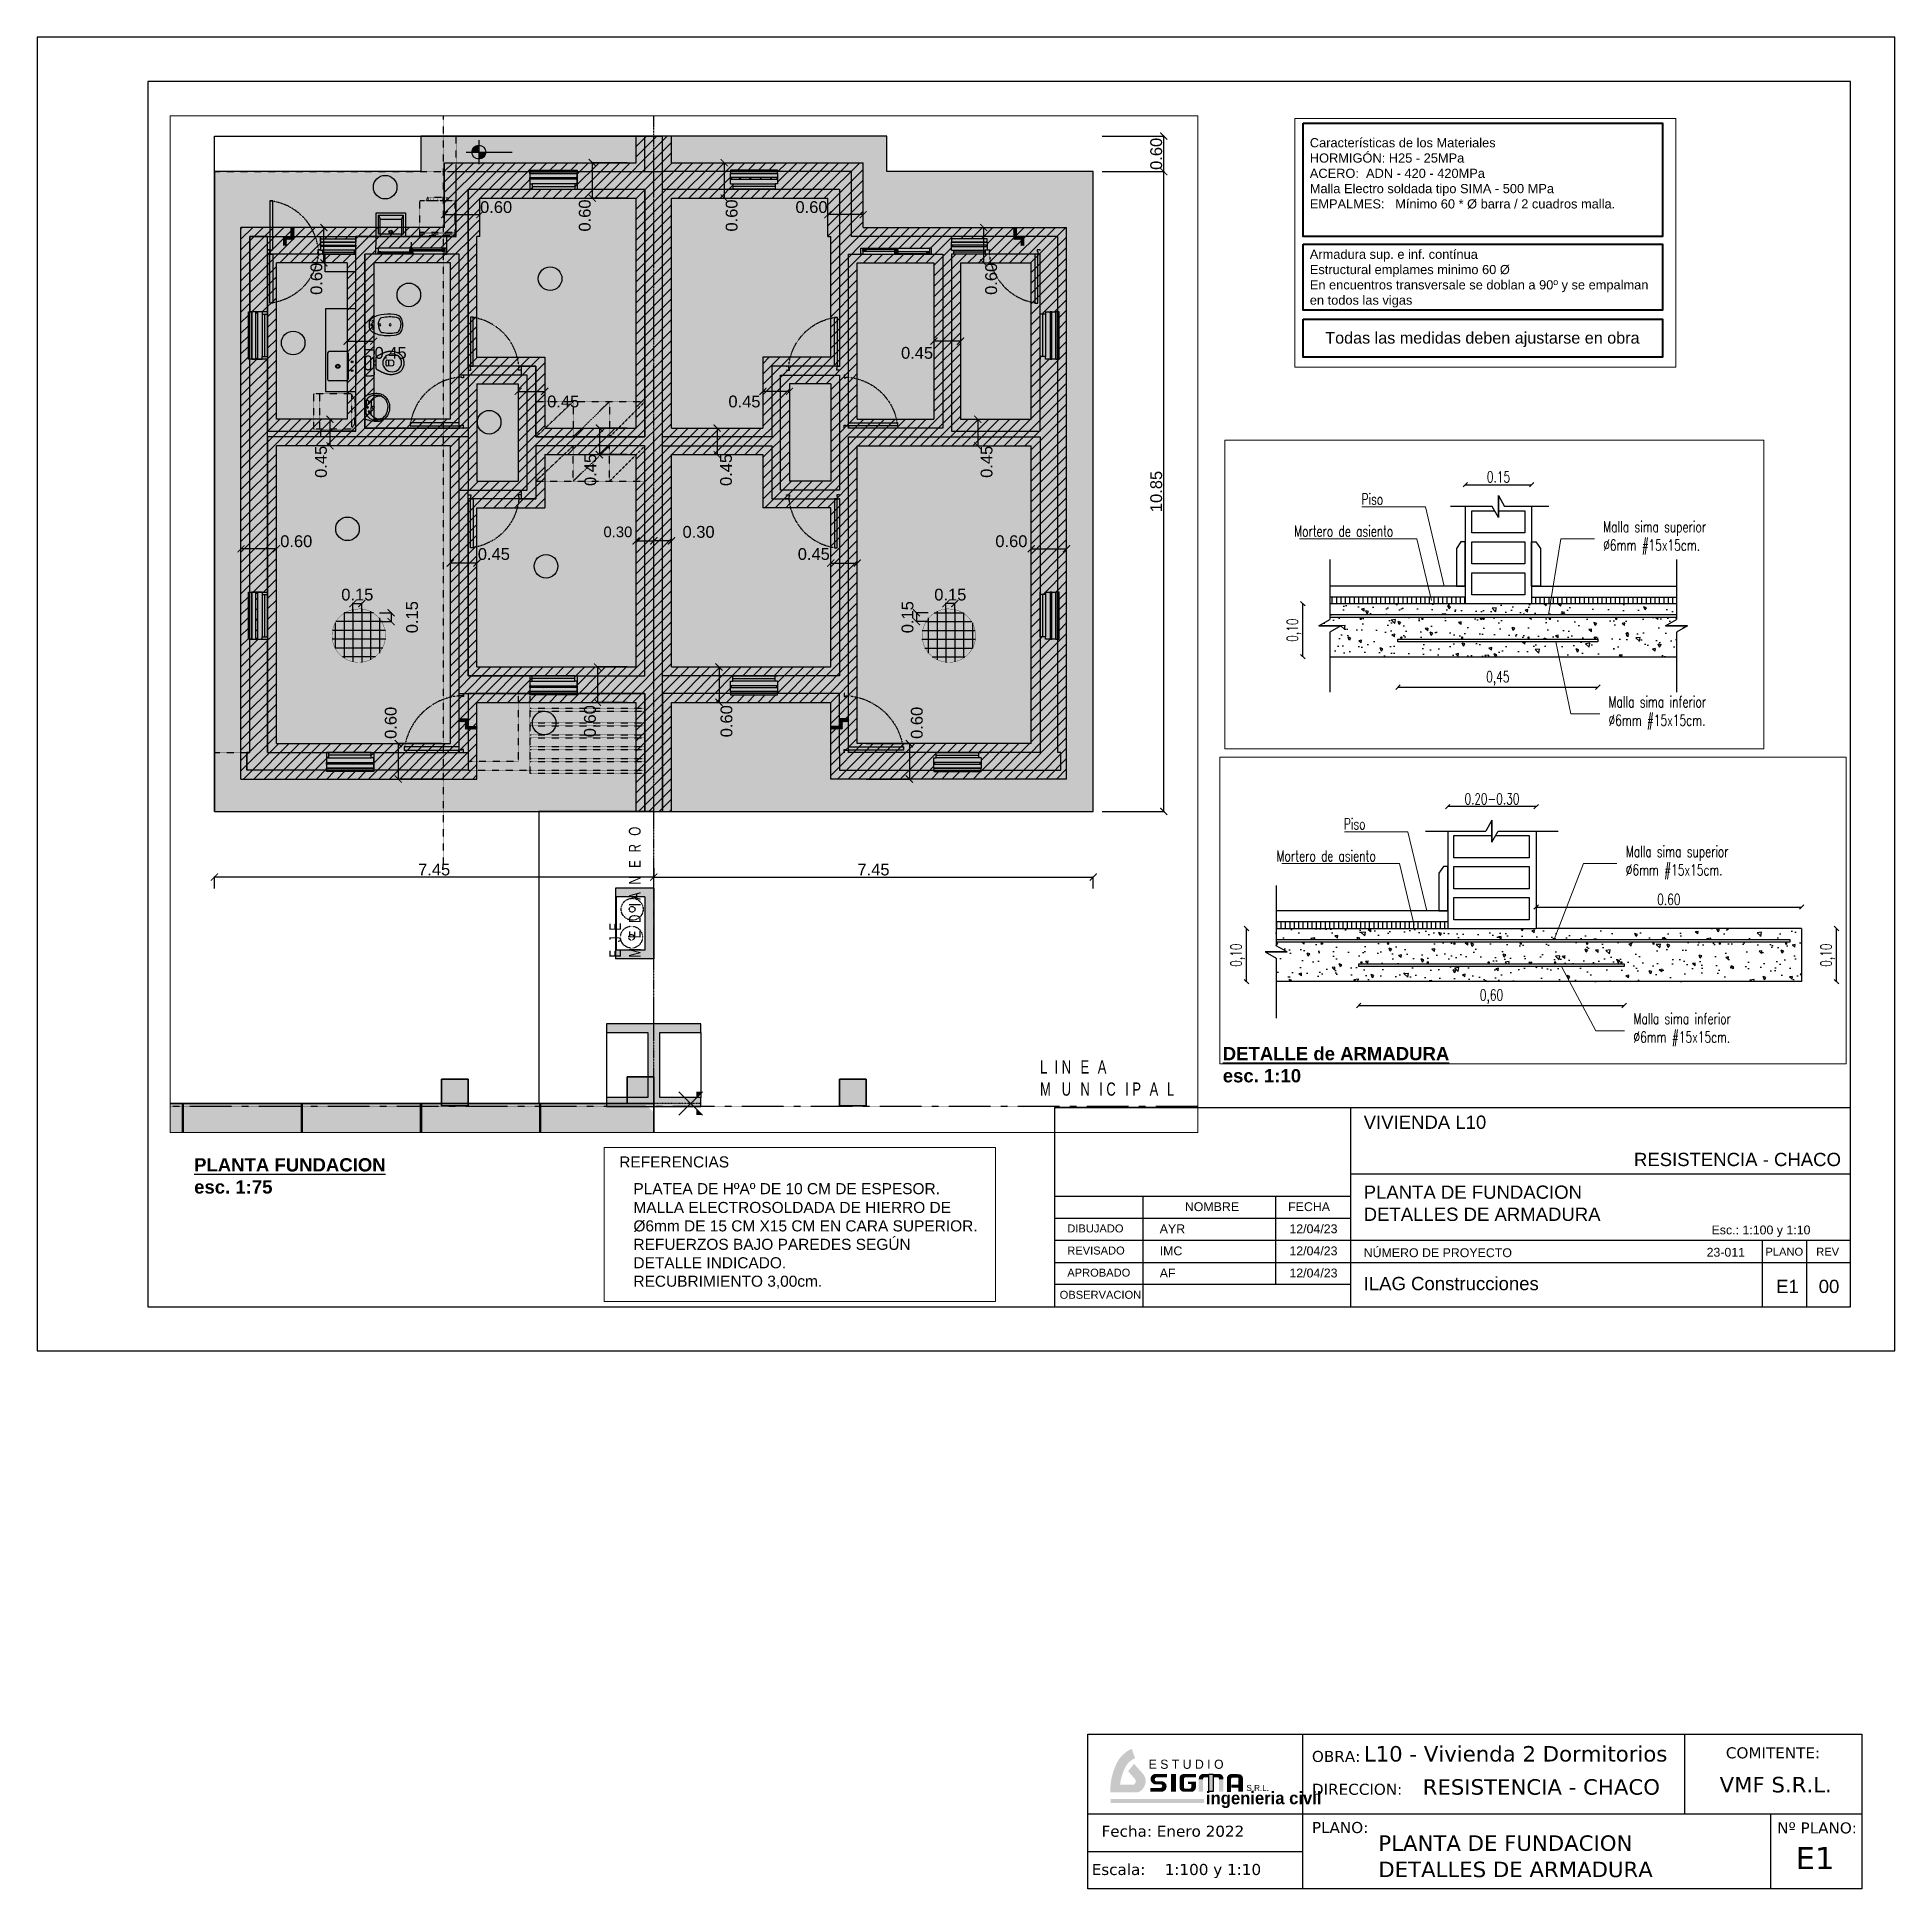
# Paper-space layout 'PL E1 PLATEA' of a CAD drawing. Header units: millimetres. Extents: x -18 to 402, y -125 to 294.
# The model-space entities are those that its viewports show. They can reach past a viewport. Long polylines and large blocks are cut down to what shows.
import ezdxf
from ezdxf import colors
from ezdxf.entities.mleader import LeaderData, LeaderLine
from ezdxf.enums import TextEntityAlignment as Align
from ezdxf.math import Vec2, Vec3

# ---------------------------------------------------------------- set-up
doc = ezdxf.new("R2010")
doc.units = ezdxf.units.MM
doc.header["$LTSCALE"] = 0.1
doc.header["$MEASUREMENT"] = 0
doc.header["$PDMODE"] = 3
doc.header["$PDSIZE"] = 0.1
for name, pattern in [('ACAD_ISO02W100', [15, 12, -3]), ('ACAD_ISO04W100', [30, 24, -3, 0, -3]), ('ACAD_ISO10W100', [18, 12, -3, 0, -3]), ('DASHED', [0.75, 0.5, -0.25]), ('DASHED2', [0.375, 0.25, -0.125]), ('DASHED5X', [9.525, 6.35, -3.175]), ('DOTX2', [0.5, 0, -0.5]), ('HIDDEN', [0.375, 0.25, -0.125])]:
    doc.linetypes.add(name, pattern=pattern)
doc.layers.get('DEFPOINTS').update_dxf_attribs({"color": 1})
for name, color, linetype, lineweight in [('00-COTAS', 1, 'Continuous', 9), ('PISO', 8, 'Continuous', 9), ('referencias', 1, 'Continuous', 5), ('SOMBRA', 1, 'Continuous', 0)]:
    doc.layers.add(name, color=color, linetype=linetype, lineweight=lineweight)
for name, color, linetype in [('00-muros-a', 2, 'Continuous'), ('00-PROYECCION', 2, 'HIDDEN'), ('00-texto', 3, 'Continuous'), ('01', 1, 'Continuous'), ('18.Texturas', 8, 'Continuous'), ('armadura', 10, 'Continuous'), ('artefactos', 1, 'Continuous'), ('CARP-HOJAS-PUERTAS', 2, 'Continuous'), ('CARP-MARCO-PUERTAS', 2, 'Continuous'), ('CARPINTERÍA', 2, 'Continuous'), ('CONT_PLATEA', 4, 'Continuous'), ('CORTE-3', 3, 'Continuous'), ('corte2', 2, 'Continuous'), ('corte5', 5, 'Continuous'), ('Cotas', 1, 'Continuous'), ('Cuadro de rotulación', 7, 'Continuous'), ('designaciones', 1, 'Continuous'), ('EQUIP-COCINA', 1, 'ACAD_ISO02W100'), ('EQUIP-SANIT', 2, 'Continuous'), ('FUNDACIONES', 3, 'Continuous'), ('FUNDACIONES-COTAS', 3, 'Continuous'), ('FUNDACIONES-TEXTOS', 2, 'Continuous'), ('LADRILLOS', 3, 'Continuous'), ('LOTE', 1, 'ACAD_ISO04W100'), ('MARCO DE CARATULA', 7, 'Continuous'), ('MARCO DE HOJA', 7, 'Continuous'), ('MURO', 2, 'Continuous'), ('Muros', 3, 'Continuous'), ('NIVELES', 1, 'Continuous'), ('PROYECCCIONES', 1, 'DASHED5X'), ('PROYECCION', 1, 'DASHED2'), ('PROYECCIONES', 2, 'HIDDEN'), ('recuadro', 18, 'Continuous'), ('TEXTO', 2, 'Continuous'), ('Textos', 2, 'Continuous'), ('TRAMAS', 8, 'Continuous'), ('varios', 1, 'Continuous'), ('VEREDA PERIM. Y ACCESO', 1, 'Continuous')]:
    doc.layers.add(name, color=color, linetype=linetype)
doc.styles.add('ARIAL', font='arial.ttf', dxfattribs={"height": 0.18})
doc.styles.add('Arial20', font='arial.ttf', dxfattribs={"height": 0.2})
doc.styles.add('Arial_1', font='arial.ttf', dxfattribs={"height": 1.8})
doc.styles.add('Arial_2', font='arial.ttf', dxfattribs={"height": 3})
doc.styles.add('COTAS', font='ROMANS.shx', dxfattribs={"width": 0.7})
doc.styles.add('Verdana', font='verdana.ttf')
doc.dimstyles.new('COTA-1-100', dxfattribs={"dimtxt": 0.2, "dimasz": 0.12, "dimexe": 0.012, "dimexo": 0.15, "dimgap": 0.025, "dimtad": 1, "dimzin": 0, "dimdsep": 46, "dimtxsty": 'Arial20', "dimblk1": 'ARCHTICK', "dimblk2": 'ARCHTICK', "dimsah": 1, "dimcen": 0.09, "dimclrd": 256, "dimclre": 256, "dimclrt": 256, "dimazin": 0, "dimtfac": 1, "dimtofl": 0, "dimtmove": 2, "dimatfit": 3, "dimldrblk": 'ARCHTICK', "dimfxl": 1, "dimtolj": 1, "dimtzin": 0, "dimarcsym": 0})
doc.dimstyles.new('COTA-20', dxfattribs={"dimscale": 1.75, "dimtxt": 0.015, "dimasz": 0.004, "dimexe": 0.08, "dimexo": 0.1, "dimgap": 0.005, "dimtad": 1, "dimzin": 0, "dimdsep": 46, "dimtxsty": 'COTAS', "dimblk": 'DOT', "dimcen": 0.1, "dimse1": 1, "dimse2": 1, "dimclrd": 256, "dimclre": 256, "dimclrt": 256, "dimadec": 0, "dimazin": 0, "dimtfac": 1, "dimtix": 1, "dimtmove": 2, "dimatfit": 3, "dimldrblk": 'DOT', "dimfxl": 0, "dimtolj": 1, "dimtzin": 0, "dimarcsym": 0})
pattern_1 = [(140, (124.74129, 47.583376), (0.006275213, 0.071726018), [0.0075, -0.0825]), (85, (124.74129, 47.583376), (-0.075219213, -0.013875133), [0.006, -0.066]), (190.451444, (124.74181, 47.58935), (-0.068943999, 0.057850885), [0.00637402, -0.070114211]), (136.1842, (124.72129, 47.58338), (0.016551928, 0.106724133), [0.01125, -0.12375]), (186.635635, (124.72267, 47.59227), (-0.09741186, 0.093466195), [0.009561034, -0.105171376]), (81.184164, (124.72129, 47.58338), (-0.09741186, 0.093466195), [0.009, -0.099]), (111, (124.72629, 47.593376), (0.040261889, 0.059690705), [0.0075, -0.0825]), (56, (124.72629, 47.593376), (-0.072515005, 0.024331533), [0.006, -0.066]), (161.451445, (124.729645, 47.59835), (-0.032253115, 0.084022238), [0.006374019, -0.070114211]), (127.5, (124.74129, 47.583376), (-0.0332893854, 0.0012159855), [0, -0.0652, 0, -0.067, 0, -0.06625]), (97.5, (124.74129, 47.583376), (-0.039441171, 0.0263069537), [0, -0.0382, 0, -0.0637, 0, -0.02525]), (57.5, (124.74129, 47.561076), (0.0022554872, 0.0533822436), [0, -0.025, 0, -0.078, 0, -0.1035]), (47.5, (124.74129, 47.551076), (-0.010010498, 0.058318617), [0, -0.0325, 0, -0.0518, 0, -0.0735])]
pattern_2 = [(135, (767.061933, 366.209198), (-0.00883883476, -0.00883883476), [])]
pattern_3 = [(135, (766.961933, 366.856034), (-0.00883883476, -0.00883883476), [])]

psp = doc.layouts.new('PL E1 PLATEA')

# ---------------------------------------------------------------- texts
at = {"char_height": 3, "width": 113.6727, "attachment_point": 2}
for s, insert in [('\\pxql,t53;{\\fArial|b1|i0|c0|p34;\\LDETALLE de ARMADURA\\P\\lesc. 1:10}', (306.62, 65.41)), ('\\pxql,t53;{\\fArial|b1|i0|c0|p34;\\LPLANTA FUNDACION\\P\\lesc. 1:75}', (74.06, 40.27))]:
    psp.add_mtext(s, dxfattribs=dict(at, insert=insert))
at = {"layer": '00-texto', "color": 250, "style": 'Verdana'}
psp.add_text('E1', height=5, dxfattribs=at).set_placement((379.35, -120.45))
at = {"layer": 'Cuadro de rotulación', "color": 250, "style": 'Verdana'}
for s, p in [('OBRA:', (269.94, -96.22)), ('COMITENTE:', (363.53, -95.41)), ('DIRECCION:', (269.94, -103.65)), ('PLANO:', (269.94, -112.29)), ('Nº PLANO:', (375.14, -112.38))]:
    psp.add_text(s, height=2.5, dxfattribs=at).set_placement(p)
for s, height, p in [('L10 - Vivienda 2 Dormitorios', 3.5, (281.67, -94.38)), ('RESISTENCIA - CHACO', 3.5, (294.98, -101.87)), ('VMF S.R.L.', 3.5, (362.12, -101.35)), ('Fecha: Enero 2022', 2.5, (222.38, -111.88)), ('PLANTA DE FUNDACION', 3.5, (284.96, -114.57)), ('Escala:    1:100 y 1:10', 2.5, (220.15, -120.53)), ('DETALLES DE ARMADURA', 3.5, (284.96, -120.51))]:
    psp.add_text(s, height=height, dxfattribs=at).set_placement(p, align=Align.MIDDLE_LEFT)
at = {"layer": 'Cuadro de rotulación', "lineweight": 9, "attachment_point": 1}
for s, insert, char_height, width, style in [('VIVIENDA L10', (281.64, 49.9), 3, 123.2995, 'Arial_2'), ('RESISTENCIA - CHACO', (342.75, 41.48), 3, 100.656, 'Arial_2'), ('PLANTA DE FUNDACION\\PDETALLES DE ARMADURA', (281.64, 34.09), 3, 113.3243, 'Arial_2'), ('NOMBRE', (241.21, 30.31), 2, 41.2067, 'ARIAL'), ('FECHA', (264.56, 30.31), 2, 41.2067, 'ARIAL'), ('DIBUJADO', (214.63, 25.29), 1.8, 41.2067, 'Arial_1'), ('AYR', (235.53, 25.31), 2, 41.2067, 'ARIAL'), ('12/04/23', (264.85, 25.31), 2, 41.2067, 'ARIAL'), ('Esc.: 1:100 y 1:10', (360.29, 25.05), 2, 26.7323, 'ARIAL'), ('REVISADO', (214.63, 20.29), 1.8, 41.2067, 'Arial_1'), ('IMC', (235.53, 20.31), 2, 41.2067, 'ARIAL'), ('12/04/23', (264.85, 20.31), 2, 41.2067, 'ARIAL'), ('NÚMERO DE PROYECTO', (281.64, 19.9), 2, 41.2067, 'ARIAL'), ('23-011', (359.17, 20), 2, 31.2658, 'ARIAL'), ('PLANO', (372.48, 20.03), 1.8, 10.1814, 'Arial_1'), ('REV', (383.96, 20.03), 1.8, 6.173, 'Arial_1'), ('APROBADO', (214.63, 15.29), 1.8, 41.2067, 'Arial_1'), ('AF', (235.53, 15.31), 2, 41.2067, 'ARIAL'), ('12/04/23', (264.85, 15.31), 2, 41.2067, 'ARIAL'), ('ILAG Construcciones', (281.64, 13.43), 3, 63.3288, 'Arial_2'), ('E1', (374.89, 12.79), 3, 8.2574, 'Arial_2'), ('00', (384.52, 12.79), 3, 8.2574, 'Arial_2'), ('OBSERVACION', (212.91, 10.29), 1.8, 41.2067, 'Arial_1')]:
    psp.add_mtext(s, dxfattribs=dict(at, insert=insert, char_height=char_height, width=width, style=style))
at = {"layer": 'TEXTO', "color": 18, "true_color": 0x000000, "attachment_point": 1}
for s, insert, char_height, width in [('{\\fBankGothic Md BT|b0|i0|c0|p34;E S T U D I O} ', (233.02, -95.7), 2.0738, 90.3419), ('{\\fAgency FB|b1|i0|c0|p34;ingenieria civil} ', (245.99, -102.97), 2.8118, 122.4926), ('{\\fBankGothic Md BT|b0|i0|c0|p34;S.R.L.}', (255.14, -101.41), 1.3687, 59.6254)]:
    psp.add_mtext(s, dxfattribs=dict(at, insert=insert, char_height=char_height, width=width))

msp = doc.modelspace()

# ---------------------------------------------------------------- texts
at = {"layer": 'FUNDACIONES-TEXTOS', "char_height": 0.25}
for s, insert, width, attachment_point in [('\\pxql;{\\fArial|b0|i0|c0|p34;REFERENCIAS}', (359.8767, 190.7306), 9.843168, 3), ('{\\fArial|b0|i0|c0|p34;PLATEA DE HºAº DE 10 CM DE ESPESOR.}', (350.3541, 190.1268), 9.843168, 1), ('\\pxql;{\\fArial|b0|i0|c0|p34;MALLA ELECTROSOLDADA DE HIERRO DE \\P\\pq*;%%C6mm DE 15 CM X15 CM EN CARA SUPERIOR.\\P\\pql;REFUERZOS BAJO PAREDES SEGÚN\\PDETALLE INDICADO.\\PRECUBRIMIENTO 3,00cm.}', (350.3541, 189.7018), 11.783286, 1)]:
    msp.add_mtext(s, dxfattribs=dict(at, insert=insert, width=width, attachment_point=attachment_point))
at = {"layer": 'Textos', "linetype": 'Continuous', "style": 'ARIAL'}
msp.add_text('Todas las medidas deben ajustarse en obra', height=0.26145, dxfattribs=at).set_placement((339.1277, 183.8149))
at = {"layer": 'Textos', "char_height": 0.207319, "width": 7.8599, "attachment_point": 1, "style": 'ARIAL'}
for s, insert in [('Características de los Materiales\\PHORMIGÓN: H25 - 25MPa\\PACERO:  ADN - 420 - 420MPa \\PMalla Electro soldada tipo SIMA - 500 MPa\\PEMPALMES:   Mínimo 60 * %%C barra / 2 cuadros malla.', (338.7782, 188.46)), ('Armadura sup. e inf. contínua\\PEstructural emplames minimo 60 %%c\\PEn encuentros transversale se doblan a 90º y se empalman en todos las vigas', (338.7782, 185.9386))]:
    msp.add_mtext(s, dxfattribs=dict(at, insert=insert))
at = {"layer": 'Textos', "insert": (354.9533, 161.3774), "char_height": 0.2, "width": 2.994623, "attachment_point": 1, "rotation": 90, "style": 'COTAS'}
msp.add_mtext('\\pxql;{\\fArial|b0|i0|c0|p34;\\T2;EJE\\PMEDIANERO}', dxfattribs=at)
at = {"layer": 'Textos', "color": 1, "insert": (365.4538, 159.6346), "char_height": 0.15, "width": 3.194623, "attachment_point": 3, "style": 'COTAS'}
msp.add_mtext('\\pxql;{\\fArial|b0|i0|c0|p34;\\H1.5x;\\T2;LINEA MUNICIPA\\H1x;L}', dxfattribs=at)

# ---------------------------------------------------------------- blocks, each defined once
blk = doc.blocks.new('_Oblique')
at = {"color": 0, "linetype": 'ByBlock', "lineweight": -2}
blk.add_line((-0.5, -0.5), (0.5, 0.5), dxfattribs=at)
blk = doc.blocks.new('*D99')
at = {"layer": '00-COTAS', "lineweight": -2, "transparency": 16777216}
blk.add_line((354.4171, 185.4412), (354.4171, 185.5612), dxfattribs=at)
at = {"layer": 'DEFPOINTS', "color": 0, "transparency": 16777216}
for p in [(354.338, 185.5612), (354.4171, 185.5612), (354.338, 185.4412)]:
    blk.add_point(p, dxfattribs=at)
at = {"layer": '00-COTAS', "lineweight": -2, "transparency": 16777216, "xscale": 0.01, "yscale": 0.01, "zscale": 0.01}
for p, rotation in [((354.4171, 185.5612), 90), ((354.4171, 185.4412), 270)]:
    blk.add_blockref('_Oblique', p, dxfattribs=dict(at, rotation=rotation))
at = {"layer": '00-COTAS', "transparency": 16777216, "insert": (354.3972, 185.5012), "char_height": 0.025, "attachment_point": 5, "rotation": 90, "style": 'COTAS'}
blk.add_mtext('\\A1;0,10', dxfattribs=at)
blk = doc.blocks.new('_Dot')
at = {"color": 0, "linetype": 'ByBlock', "lineweight": -2}
blk.add_line((-0.5, 0), (-1, 0), dxfattribs=at)
at = {"color": 0, "linetype": 'ByBlock', "const_width": 0.5}
blk.add_lwpolyline([(-0.25, 0, 1), (0.25, 0, 1)], format="xyb", close=True, dxfattribs=at)
blk = doc.blocks.new('*D83')
at = {"layer": '00-COTAS', "lineweight": -2, "transparency": 16777216}
blk.add_line((353.738, 185.6096), (354.338, 185.6096), dxfattribs=at)
at = {"layer": 'DEFPOINTS', "color": 0, "transparency": 16777216}
for p in [(354.338, 185.6096), (353.738, 185.5629), (354.338, 185.4629)]:
    blk.add_point(p, dxfattribs=at)
at = {"layer": '00-COTAS', "lineweight": -2, "transparency": 16777216, "xscale": 0.01, "yscale": 0.01, "zscale": 0.01, "rotation": 180}
blk.add_blockref('_Oblique', (353.738, 185.6096), dxfattribs=at)
at = {"layer": '00-COTAS', "lineweight": -2, "transparency": 16777216, "xscale": 0.01, "yscale": 0.01, "zscale": 0.01}
blk.add_blockref('_Oblique', (354.338, 185.6096), dxfattribs=at)
at = {"layer": '00-COTAS', "transparency": 16777216, "insert": (354.038, 185.6271), "char_height": 0.025, "attachment_point": 5, "style": 'COTAS'}
blk.add_mtext('\\A1;0.60', dxfattribs=at)
blk = doc.blocks.new('_None')
blk = doc.blocks.new('*D84')
at = {"layer": '00-COTAS', "lineweight": -2, "transparency": 16777216}
blk.add_line((355.4998, 185.3725), (355.9516, 185.3725), dxfattribs=at)
at = {"layer": 'DEFPOINTS', "color": 0, "transparency": 16777216}
for p in [(355.4998, 185.4912), (355.9516, 185.4912), (355.9516, 185.3725)]:
    blk.add_point(p, dxfattribs=at)
at = {"layer": '00-COTAS', "lineweight": -2, "transparency": 16777216, "xscale": 0.01, "yscale": 0.01, "zscale": 0.01, "rotation": 180}
blk.add_blockref('_Oblique', (355.4998, 185.3725), dxfattribs=at)
at = {"layer": '00-COTAS', "lineweight": -2, "transparency": 16777216, "xscale": 0.01, "yscale": 0.01, "zscale": 0.01}
blk.add_blockref('_Oblique', (355.9516, 185.3725), dxfattribs=at)
at = {"layer": '00-COTAS', "transparency": 16777216, "insert": (355.7257, 185.3923), "char_height": 0.025, "attachment_point": 5, "style": 'COTAS'}
blk.add_mtext('\\A1;0,45', dxfattribs=at)
blk = doc.blocks.new('*D76')
at = {"layer": '00-COTAS', "lineweight": -2, "transparency": 16777216}
blk.add_line((353.0832, 185.4412), (353.0832, 185.5612), dxfattribs=at)
at = {"layer": 'DEFPOINTS', "color": 0, "transparency": 16777216}
for p in [(353.0832, 185.5612), (353.1501, 185.5612), (353.1501, 185.4412)]:
    blk.add_point(p, dxfattribs=at)
at = {"layer": '00-COTAS', "lineweight": -2, "transparency": 16777216, "xscale": 0.01, "yscale": 0.01, "zscale": 0.01}
for p, rotation in [((353.0832, 185.5612), 90), ((353.0832, 185.4412), 270)]:
    blk.add_blockref('_Oblique', p, dxfattribs=dict(at, rotation=rotation))
at = {"layer": '00-COTAS', "transparency": 16777216, "insert": (353.0633, 185.5012), "char_height": 0.025, "attachment_point": 5, "rotation": 90, "style": 'COTAS'}
blk.add_mtext('\\A1;0,10', dxfattribs=at)
blk = doc.blocks.new('*D77')
at = {"layer": '00-COTAS', "lineweight": -2, "transparency": 16777216}
blk.add_line((355.2847, 185.4412), (355.2847, 185.5612), dxfattribs=at)
at = {"layer": 'DEFPOINTS', "color": 0, "transparency": 16777216}
for p in [(355.2847, 185.5612), (355.3517, 185.5612), (355.3517, 185.4412)]:
    blk.add_point(p, dxfattribs=at)
at = {"layer": '00-COTAS', "lineweight": -2, "transparency": 16777216, "xscale": 0.01, "yscale": 0.01, "zscale": 0.01}
for p, rotation in [((355.2847, 185.5612), 90), ((355.2847, 185.4412), 270)]:
    blk.add_blockref('_Oblique', p, dxfattribs=dict(at, rotation=rotation))
at = {"layer": '00-COTAS', "transparency": 16777216, "insert": (355.2649, 185.5012), "char_height": 0.025, "attachment_point": 5, "rotation": 90, "style": 'COTAS'}
blk.add_mtext('\\A1;0,10', dxfattribs=at)
blk = doc.blocks.new('*D79')
at = {"layer": '00-COTAS', "lineweight": -2, "transparency": 16777216}
blk.add_line((353.738, 185.8368), (353.538, 185.8368), dxfattribs=at)
at = {"layer": 'DEFPOINTS', "color": 0, "transparency": 16777216}
for p in [(353.538, 185.8368), (353.538, 185.7814), (353.738, 185.7814)]:
    blk.add_point(p, dxfattribs=at)
at = {"layer": '00-COTAS', "lineweight": -2, "transparency": 16777216, "xscale": 0.01, "yscale": 0.01, "zscale": 0.01, "rotation": 180}
blk.add_blockref('_Oblique', (353.538, 185.8368), dxfattribs=at)
at = {"layer": '00-COTAS', "lineweight": -2, "transparency": 16777216, "xscale": 0.01, "yscale": 0.01, "zscale": 0.01}
blk.add_blockref('_Oblique', (353.738, 185.8368), dxfattribs=at)
at = {"layer": '00-COTAS', "transparency": 16777216, "insert": (353.638, 185.8543), "char_height": 0.025, "width": 0.053333, "attachment_point": 5, "style": 'COTAS'}
blk.add_mtext('\\A1;0.20-0.30', dxfattribs=at)
blk = doc.blocks.new('*D80')
at = {"layer": '00-COTAS', "lineweight": -2, "transparency": 16777216}
blk.add_line((355.6518, 185.8302), (355.8018, 185.8302), dxfattribs=at)
at = {"layer": 'DEFPOINTS', "color": 0, "transparency": 16777216}
for p in [(355.8018, 185.8302), (355.6518, 185.7809), (355.8018, 185.7809)]:
    blk.add_point(p, dxfattribs=at)
at = {"layer": '00-COTAS', "lineweight": -2, "transparency": 16777216, "xscale": 0.01, "yscale": 0.01, "zscale": 0.01, "rotation": 180}
blk.add_blockref('_Oblique', (355.6518, 185.8302), dxfattribs=at)
at = {"layer": '00-COTAS', "lineweight": -2, "transparency": 16777216, "xscale": 0.01, "yscale": 0.01, "zscale": 0.01}
blk.add_blockref('_Oblique', (355.8018, 185.8302), dxfattribs=at)
at = {"layer": '00-COTAS', "transparency": 16777216, "insert": (355.7268, 185.8477), "char_height": 0.025, "attachment_point": 5, "style": 'COTAS'}
blk.add_mtext('\\A1;0.15', dxfattribs=at)
blk = doc.blocks.new('*D82')
at = {"layer": '00-COTAS', "lineweight": -2, "transparency": 16777216}
blk.add_line((353.3369, 185.3872), (353.9369, 185.3872), dxfattribs=at)
at = {"layer": 'DEFPOINTS', "color": 0, "transparency": 16777216}
for p in [(353.3369, 185.4912), (353.9369, 185.4912), (353.9369, 185.3872)]:
    blk.add_point(p, dxfattribs=at)
at = {"layer": '00-COTAS', "lineweight": -2, "transparency": 16777216, "xscale": 0.01, "yscale": 0.01, "zscale": 0.01, "rotation": 180}
blk.add_blockref('_Oblique', (353.3369, 185.3872), dxfattribs=at)
at = {"layer": '00-COTAS', "lineweight": -2, "transparency": 16777216, "xscale": 0.01, "yscale": 0.01, "zscale": 0.01}
blk.add_blockref('_Oblique', (353.9369, 185.3872), dxfattribs=at)
at = {"layer": '00-COTAS', "transparency": 16777216, "insert": (353.6369, 185.4071), "char_height": 0.025, "attachment_point": 5, "style": 'COTAS'}
blk.add_mtext('\\A1;0,60', dxfattribs=at)
blk = doc.blocks.new('A$C401C5A1B')
at = {"color": 0}
for p, q in [((0, 0.2667), (0.8, 0.2667)), ((0, 0.2667), (0, 0.09)), ((0.8, 0.09), (0.8, 0.2667))]:
    blk.add_line(p, q, dxfattribs=at)
for p, q in [((0.76, 0.09), (0.04, 0.09)), ((0.04, 0), (0.76, 0))]:
    blk.add_line(p, q)
at = {"color": 1}
blk.add_line((0.04, 0.045), (0.76, 0.045), dxfattribs=at)
blk.add_lwpolyline([(0, 0.2), (0.8, 0.2), (0.8, 0.17), (0, 0.17)], close=True, dxfattribs=at)
at = {"color": 2}
for points in [[(0, 0.2), (0.0167, 0.2), (0.0167, 0.17), (0, 0.17)], [(0.8, 0.2), (0.7833, 0.2), (0.7833, 0.17), (0.8, 0.17)]]:
    blk.add_lwpolyline(points, close=True, dxfattribs=at)
for points in [[(0, 0.09), (0.04, 0.09), (0.04, 0.045), (0.04, 0.045), (0.04, 0.045), (0.04, 0.045), (0.04, 0), (0, 0), (0, 0)], [(0.8, 0.09), (0.76, 0.09), (0.76, 0.045), (0.76, 0.045), (0.76, 0.045), (0.76, 0.045), (0.76, 0), (0.8, 0), (0.8, 0)]]:
    blk.add_lwpolyline(points, dxfattribs=at)
blk = doc.blocks.new('puerta .80')
at = {"layer": 'CARP-HOJAS-PUERTAS'}
blk.add_lwpolyline([(0, 0.0388), (0, 0.0875), (-0.8315, 0.0875), (-0.8315, 0.0388), (0, 0.0388)], dxfattribs=at)
at = {"layer": 'CARP-MARCO-PUERTAS'}
for points in [[(0.0609, 0.9), (0.0703, 0.9), (0.0703, 0.8612), (0.0703, 0.8612), (0.0703, 0.8519), (0.0422, 0.8519), (0.0422, 0.8612), (0, 0.8612), (0, 0.9), (0.0094, 0.9)], [(0.0609, 0), (0.0703, 0), (0.0703, 0.0388), (0.0703, 0.0388), (0.0703, 0.0481), (0.0422, 0.0481), (0.0422, 0.0388), (0, 0.0388), (0, 0), (0.0094, 0)]]:
    blk.add_lwpolyline(points, dxfattribs=at)
at = {"layer": 'PROYECCIONES', "color": 1, "linetype": 'DASHED', "ltscale": 0.3}
blk.add_arc((0.0855, -0.0567), 0.9219, 95.3188, 174.0567, dxfattribs=at)
blk = doc.blocks.new('puerta .90')
at = {"layer": 'CARP-HOJAS-PUERTAS'}
blk.add_lwpolyline([(0, 0.0388), (0, 0.0934), (-0.9326, 0.0934), (-0.9326, 0.0388), (0, 0.0388)], dxfattribs=at)
at = {"layer": 'CARP-MARCO-PUERTAS'}
for points in [[(0.0609, 1), (0.0703, 1), (0.0703, 0.9612), (0.0703, 0.9612), (0.0703, 0.9519), (0.0422, 0.9519), (0.0422, 0.9612), (0, 0.9612), (0, 1), (0.0094, 1)], [(0.0609, 0), (0.0703, 0), (0.0703, 0.0388), (0.0703, 0.0388), (0.0703, 0.0481), (0.0422, 0.0481), (0.0422, 0.0388), (0, 0.0388), (0, 0), (0.0094, 0)]]:
    blk.add_lwpolyline(points, dxfattribs=at)
at = {"layer": 'PROYECCIONES', "color": 1, "linetype": 'DASHED', "ltscale": 1.5}
blk.add_arc((0.0959, -0.0683), 1.034, 95.3188, 174.0567, dxfattribs=at)
blk = doc.blocks.new('_ARCHTICK')
at = {"color": 0, "linetype": 'ByBlock', "const_width": 0.15}
blk.add_lwpolyline([(-0.5, -0.5), (0.5, 0.5)], dxfattribs=at)
blk = doc.blocks.new('*D85')
at = {"layer": 'DEFPOINTS', "color": 0, "transparency": 16777216}
for p in [(350.7572, 167.3779), (350.6072, 167.0729), (350.7572, 167.0729)]:
    blk.add_point(p, dxfattribs=at)
at = {"layer": 'FUNDACIONES-COTAS', "lineweight": -2, "transparency": 16777216}
for p, q in [((350.6072, 167.2229), (350.6072, 167.3899)), ((350.7572, 167.2229), (350.7572, 167.3899))]:
    blk.add_line(p, q, dxfattribs=at)
at = {"layer": 'FUNDACIONES-COTAS', "color": 1, "lineweight": -2, "transparency": 16777216}
blk.add_line((350.6072, 167.3779), (350.7572, 167.3779), dxfattribs=at)
at = {"layer": 'FUNDACIONES-COTAS', "color": 1, "lineweight": -2, "transparency": 16777216, "xscale": 0.12, "yscale": 0.12, "zscale": 0.12, "rotation": 180}
blk.add_blockref('_ARCHTICK', (350.6072, 167.3779), dxfattribs=at)
at = {"layer": 'FUNDACIONES-COTAS', "color": 1, "lineweight": -2, "transparency": 16777216, "xscale": 0.12, "yscale": 0.12, "zscale": 0.12}
blk.add_blockref('_ARCHTICK', (350.7572, 167.3779), dxfattribs=at)
at = {"layer": 'FUNDACIONES-COTAS', "color": 2, "transparency": 16777216, "insert": (350.6822, 167.5296), "char_height": 0.2, "attachment_point": 5, "style": 'Arial20'}
blk.add_mtext('\\A1;0.15', dxfattribs=at)
blk = doc.blocks.new('*D86')
at = {"layer": 'DEFPOINTS', "color": 0, "transparency": 16777216}
for p in [(350.9072, 167.2229), (350.9072, 167.0729), (351.2555, 167.0729)]:
    blk.add_point(p, dxfattribs=at)
at = {"layer": 'FUNDACIONES-COTAS', "lineweight": -2, "transparency": 16777216}
for p, q in [((351.0572, 167.2229), (351.2675, 167.2229)), ((351.0572, 167.0729), (351.2675, 167.0729))]:
    blk.add_line(p, q, dxfattribs=at)
at = {"layer": 'FUNDACIONES-COTAS', "color": 1, "lineweight": -2, "transparency": 16777216}
blk.add_line((351.2555, 167.2229), (351.2555, 167.0729), dxfattribs=at)
at = {"layer": 'FUNDACIONES-COTAS', "color": 1, "lineweight": -2, "transparency": 16777216, "xscale": 0.12, "yscale": 0.12, "zscale": 0.12}
for p, rotation in [((351.2555, 167.2229), 90), ((351.2555, 167.0729), 270)]:
    blk.add_blockref('_ARCHTICK', p, dxfattribs=dict(at, rotation=rotation))
at = {"layer": 'FUNDACIONES-COTAS', "color": 2, "transparency": 16777216, "insert": (351.6113, 167.1479), "char_height": 0.2, "attachment_point": 5, "rotation": 90, "style": 'Arial20'}
blk.add_mtext('\\A1;0.15', dxfattribs=at)
blk = doc.blocks.new('*D57')
at = {"layer": 'DEFPOINTS', "color": 0, "transparency": 16777216}
for p in [(348.7097, 168.3077), (348.7097, 167.1899), (349.3097, 167.1899)]:
    blk.add_point(p, dxfattribs=at)
at = {"layer": 'FUNDACIONES-COTAS', "lineweight": -2, "transparency": 16777216}
for p, q in [((348.7097, 167.3399), (348.7097, 168.3197)), ((349.3097, 167.3399), (349.3097, 168.3197))]:
    blk.add_line(p, q, dxfattribs=at)
at = {"layer": 'FUNDACIONES-COTAS', "color": 1, "lineweight": -2, "transparency": 16777216}
blk.add_line((349.3097, 168.3077), (348.7097, 168.3077), dxfattribs=at)
at = {"layer": 'FUNDACIONES-COTAS', "color": 1, "lineweight": -2, "transparency": 16777216, "xscale": 0.12, "yscale": 0.12, "zscale": 0.12, "rotation": 180}
blk.add_blockref('_ARCHTICK', (348.7097, 168.3077), dxfattribs=at)
at = {"layer": 'FUNDACIONES-COTAS', "color": 1, "lineweight": -2, "transparency": 16777216, "xscale": 0.12, "yscale": 0.12, "zscale": 0.12}
blk.add_blockref('_ARCHTICK', (349.3097, 168.3077), dxfattribs=at)
at = {"layer": 'FUNDACIONES-COTAS', "color": 2, "transparency": 16777216, "insert": (349.6467, 168.4348), "char_height": 0.2, "attachment_point": 5, "style": 'Arial20'}
blk.add_mtext('\\A1;0.60', dxfattribs=at)
blk = doc.blocks.new('*D87')
at = {"layer": 'DEFPOINTS', "color": 0, "transparency": 16777216}
for p in [(350.5097, 170.5037), (350.2181, 170.0537), (350.5097, 170.0537)]:
    blk.add_point(p, dxfattribs=at)
at = {"layer": 'FUNDACIONES-COTAS', "lineweight": -2, "transparency": 16777216}
for p, q in [((350.3597, 170.5037), (350.2061, 170.5037)), ((350.3597, 170.0537), (350.2061, 170.0537))]:
    blk.add_line(p, q, dxfattribs=at)
at = {"layer": 'FUNDACIONES-COTAS', "color": 1, "lineweight": -2, "transparency": 16777216}
blk.add_line((350.2181, 170.5037), (350.2181, 170.0537), dxfattribs=at)
at = {"layer": 'FUNDACIONES-COTAS', "color": 1, "lineweight": -2, "transparency": 16777216, "xscale": 0.12, "yscale": 0.12, "zscale": 0.12}
for p, rotation in [((350.2181, 170.5037), 90), ((350.2181, 170.0537), 270)]:
    blk.add_blockref('_ARCHTICK', p, dxfattribs=dict(at, rotation=rotation))
at = {"layer": 'FUNDACIONES-COTAS', "color": 2, "transparency": 16777216, "insert": (350.0665, 169.782), "char_height": 0.2, "attachment_point": 5, "rotation": 90, "style": 'Arial20'}
blk.add_mtext('\\A1;0.45', dxfattribs=at)
blk = doc.blocks.new('*D88')
at = {"layer": 'DEFPOINTS', "color": 0, "transparency": 16777216}
for p in [(350.5097, 173.1537), (350.9597, 173.1537), (350.9597, 171.8287)]:
    blk.add_point(p, dxfattribs=at)
at = {"layer": 'FUNDACIONES-COTAS', "lineweight": -2, "transparency": 16777216}
for p, q in [((350.5097, 173.0037), (350.5097, 171.8167)), ((350.9597, 173.0037), (350.9597, 171.8167))]:
    blk.add_line(p, q, dxfattribs=at)
at = {"layer": 'FUNDACIONES-COTAS', "color": 1, "lineweight": -2, "transparency": 16777216}
blk.add_line((350.5097, 171.8287), (350.9597, 171.8287), dxfattribs=at)
at = {"layer": 'FUNDACIONES-COTAS', "color": 1, "lineweight": -2, "transparency": 16777216, "xscale": 0.12, "yscale": 0.12, "zscale": 0.12, "rotation": 180}
blk.add_blockref('_ARCHTICK', (350.5097, 171.8287), dxfattribs=at)
at = {"layer": 'FUNDACIONES-COTAS', "color": 1, "lineweight": -2, "transparency": 16777216, "xscale": 0.12, "yscale": 0.12, "zscale": 0.12}
blk.add_blockref('_ARCHTICK', (350.9597, 171.8287), dxfattribs=at)
at = {"layer": 'FUNDACIONES-COTAS', "color": 2, "transparency": 16777216, "insert": (351.2459, 171.6282), "char_height": 0.2, "attachment_point": 5, "style": 'Arial20'}
blk.add_mtext('\\A1;0.45', dxfattribs=at)
blk = doc.blocks.new('*D89')
at = {"layer": 'DEFPOINTS', "color": 0, "transparency": 16777216}
for p in [(350.1157, 173.7537), (350.5097, 173.7537), (350.5097, 173.1537)]:
    blk.add_point(p, dxfattribs=at)
at = {"layer": 'FUNDACIONES-COTAS', "lineweight": -2, "transparency": 16777216}
for p, q in [((350.3597, 173.7537), (350.1037, 173.7537)), ((350.3597, 173.1537), (350.1037, 173.1537))]:
    blk.add_line(p, q, dxfattribs=at)
at = {"layer": 'FUNDACIONES-COTAS', "color": 1, "lineweight": -2, "transparency": 16777216}
blk.add_line((350.1157, 173.1537), (350.1157, 173.7537), dxfattribs=at)
at = {"layer": 'FUNDACIONES-COTAS', "color": 1, "lineweight": -2, "transparency": 16777216, "xscale": 0.12, "yscale": 0.12, "zscale": 0.12}
for p, rotation in [((350.1157, 173.7537), 90), ((350.1157, 173.1537), 270)]:
    blk.add_blockref('_ARCHTICK', p, dxfattribs=dict(at, rotation=rotation))
at = {"layer": 'FUNDACIONES-COTAS', "color": 2, "transparency": 16777216, "insert": (349.9886, 172.8848), "char_height": 0.2, "attachment_point": 5, "rotation": 90, "style": 'Arial20'}
blk.add_mtext('\\A1;0.60', dxfattribs=at)
blk = doc.blocks.new('*D90')
at = {"layer": 'DEFPOINTS', "color": 0, "transparency": 16777216}
for p in [(352.2597, 165.0037), (351.3765, 164.4037), (352.2597, 164.4037)]:
    blk.add_point(p, dxfattribs=at)
at = {"layer": 'FUNDACIONES-COTAS', "lineweight": -2, "transparency": 16777216}
for p, q in [((352.1097, 165.0037), (351.3645, 165.0037)), ((352.1097, 164.4037), (351.3645, 164.4037))]:
    blk.add_line(p, q, dxfattribs=at)
at = {"layer": 'FUNDACIONES-COTAS', "color": 1, "lineweight": -2, "transparency": 16777216}
blk.add_line((351.3765, 165.0037), (351.3765, 164.4037), dxfattribs=at)
at = {"layer": 'FUNDACIONES-COTAS', "color": 1, "lineweight": -2, "transparency": 16777216, "xscale": 0.12, "yscale": 0.12, "zscale": 0.12}
for p, rotation in [((351.3765, 165.0037), 90), ((351.3765, 164.4037), 270)]:
    blk.add_blockref('_ARCHTICK', p, dxfattribs=dict(at, rotation=rotation))
at = {"layer": 'FUNDACIONES-COTAS', "color": 2, "transparency": 16777216, "insert": (351.2494, 165.3564), "char_height": 0.2, "attachment_point": 5, "rotation": 90, "style": 'Arial20'}
blk.add_mtext('\\A1;0.60', dxfattribs=at)
blk = doc.blocks.new('*D58')
at = {"layer": 'DEFPOINTS', "color": 0, "transparency": 16777216}
for p in [(352.2597, 168.0657), (352.2597, 167.464), (352.7097, 167.464)]:
    blk.add_point(p, dxfattribs=at)
at = {"layer": 'FUNDACIONES-COTAS', "lineweight": -2, "transparency": 16777216}
for p, q in [((352.2597, 167.614), (352.2597, 168.0777)), ((352.7097, 167.614), (352.7097, 168.0777))]:
    blk.add_line(p, q, dxfattribs=at)
at = {"layer": 'FUNDACIONES-COTAS', "color": 1, "lineweight": -2, "transparency": 16777216}
blk.add_line((352.7097, 168.0657), (352.2597, 168.0657), dxfattribs=at)
at = {"layer": 'FUNDACIONES-COTAS', "color": 1, "lineweight": -2, "transparency": 16777216, "xscale": 0.12, "yscale": 0.12, "zscale": 0.12, "rotation": 180}
blk.add_blockref('_ARCHTICK', (352.2597, 168.0657), dxfattribs=at)
at = {"layer": 'FUNDACIONES-COTAS', "color": 1, "lineweight": -2, "transparency": 16777216, "xscale": 0.12, "yscale": 0.12, "zscale": 0.12}
blk.add_blockref('_ARCHTICK', (352.7097, 168.0657), dxfattribs=at)
at = {"layer": 'FUNDACIONES-COTAS', "color": 2, "transparency": 16777216, "insert": (352.9971, 168.2173), "char_height": 0.2, "attachment_point": 5, "style": 'Arial20'}
blk.add_mtext('\\A1;0.45', dxfattribs=at)
blk = doc.blocks.new('*D91')
at = {"layer": 'DEFPOINTS', "color": 0, "transparency": 16777216}
for p in [(352.7597, 173.9728), (352.1597, 173.7537), (352.7597, 173.7537)]:
    blk.add_point(p, dxfattribs=at)
at = {"layer": 'FUNDACIONES-COTAS', "lineweight": -2, "transparency": 16777216}
for p, q in [((352.1597, 173.9037), (352.1597, 173.9848)), ((352.7597, 173.9037), (352.7597, 173.9848))]:
    blk.add_line(p, q, dxfattribs=at)
at = {"layer": 'FUNDACIONES-COTAS', "color": 1, "lineweight": -2, "transparency": 16777216}
blk.add_line((352.1597, 173.9728), (352.7597, 173.9728), dxfattribs=at)
at = {"layer": 'FUNDACIONES-COTAS', "color": 1, "lineweight": -2, "transparency": 16777216, "xscale": 0.12, "yscale": 0.12, "zscale": 0.12, "rotation": 180}
blk.add_blockref('_ARCHTICK', (352.1597, 173.9728), dxfattribs=at)
at = {"layer": 'FUNDACIONES-COTAS', "color": 1, "lineweight": -2, "transparency": 16777216, "xscale": 0.12, "yscale": 0.12, "zscale": 0.12}
blk.add_blockref('_ARCHTICK', (352.7597, 173.9728), dxfattribs=at)
at = {"layer": 'FUNDACIONES-COTAS', "color": 2, "transparency": 16777216, "insert": (353.0359, 174.0999), "char_height": 0.2, "attachment_point": 5, "style": 'Arial20'}
blk.add_mtext('\\A1;0.60', dxfattribs=at)
blk = doc.blocks.new('*D92')
at = {"layer": 'DEFPOINTS', "color": 0, "transparency": 16777216}
for p in [(355.4097, 174.8537), (354.6666, 174.2537), (355.4097, 174.2537)]:
    blk.add_point(p, dxfattribs=at)
at = {"layer": 'FUNDACIONES-COTAS', "lineweight": -2, "transparency": 16777216}
for p, q in [((355.2597, 174.8537), (354.6546, 174.8537)), ((355.2597, 174.2537), (354.6546, 174.2537))]:
    blk.add_line(p, q, dxfattribs=at)
at = {"layer": 'FUNDACIONES-COTAS', "color": 1, "lineweight": -2, "transparency": 16777216}
blk.add_line((354.6666, 174.8537), (354.6666, 174.2537), dxfattribs=at)
at = {"layer": 'FUNDACIONES-COTAS', "color": 1, "lineweight": -2, "transparency": 16777216, "xscale": 0.12, "yscale": 0.12, "zscale": 0.12}
for p, rotation in [((354.6666, 174.8537), 90), ((354.6666, 174.2537), 270)]:
    blk.add_blockref('_ARCHTICK', p, dxfattribs=dict(at, rotation=rotation))
at = {"layer": 'FUNDACIONES-COTAS', "color": 2, "transparency": 16777216, "insert": (354.5395, 173.958), "char_height": 0.2, "attachment_point": 5, "rotation": 90, "style": 'Arial20'}
blk.add_mtext('\\A1;0.60', dxfattribs=at)
blk = doc.blocks.new('*D93')
at = {"layer": 'DEFPOINTS', "color": 0, "transparency": 16777216}
for p in [(353.4097, 171.1037), (353.8597, 171.1037), (353.8597, 170.9768)]:
    blk.add_point(p, dxfattribs=at)
at = {"layer": 'FUNDACIONES-COTAS', "color": 1, "lineweight": -2, "transparency": 16777216}
blk.add_line((353.4097, 170.9768), (353.8597, 170.9768), dxfattribs=at)
at = {"layer": 'FUNDACIONES-COTAS', "lineweight": -2, "transparency": 16777216}
for p, q in [((353.4097, 170.9537), (353.4097, 170.9648)), ((353.8597, 170.9537), (353.8597, 170.9648))]:
    blk.add_line(p, q, dxfattribs=at)
at = {"layer": 'FUNDACIONES-COTAS', "color": 1, "lineweight": -2, "transparency": 16777216, "xscale": 0.12, "yscale": 0.12, "zscale": 0.12, "rotation": 180}
blk.add_blockref('_ARCHTICK', (353.4097, 170.9768), dxfattribs=at)
at = {"layer": 'FUNDACIONES-COTAS', "color": 1, "lineweight": -2, "transparency": 16777216, "xscale": 0.12, "yscale": 0.12, "zscale": 0.12}
blk.add_blockref('_ARCHTICK', (353.8597, 170.9768), dxfattribs=at)
at = {"layer": 'FUNDACIONES-COTAS', "color": 2, "transparency": 16777216, "insert": (354.1728, 170.8037), "char_height": 0.2, "attachment_point": 5, "style": 'Arial20'}
blk.add_mtext('\\A1;0.45', dxfattribs=at)
blk = doc.blocks.new('*D94')
at = {"layer": 'DEFPOINTS', "color": 0, "transparency": 16777216}
for p in [(355.4097, 170.3537), (354.7862, 169.9037), (355.4097, 169.9037)]:
    blk.add_point(p, dxfattribs=at)
at = {"layer": 'FUNDACIONES-COTAS', "lineweight": -2, "transparency": 16777216}
for p, q in [((355.2597, 170.3537), (354.7742, 170.3537)), ((355.2597, 169.9037), (354.7742, 169.9037))]:
    blk.add_line(p, q, dxfattribs=at)
at = {"layer": 'FUNDACIONES-COTAS', "color": 1, "lineweight": -2, "transparency": 16777216}
blk.add_line((354.7862, 170.3537), (354.7862, 169.9037), dxfattribs=at)
at = {"layer": 'FUNDACIONES-COTAS', "color": 1, "lineweight": -2, "transparency": 16777216, "xscale": 0.12, "yscale": 0.12, "zscale": 0.12}
for p, rotation in [((354.7862, 170.3537), 90), ((354.7862, 169.9037), 270)]:
    blk.add_blockref('_ARCHTICK', p, dxfattribs=dict(at, rotation=rotation))
at = {"layer": 'FUNDACIONES-COTAS', "color": 2, "transparency": 16777216, "insert": (354.6345, 169.6442), "char_height": 0.2, "attachment_point": 5, "rotation": 90, "style": 'Arial20'}
blk.add_mtext('\\A1;0.45', dxfattribs=at)
blk = doc.blocks.new('*D95')
at = {"layer": 'DEFPOINTS', "color": 0, "transparency": 16777216}
for p in [(355.7097, 168.4414), (355.4097, 166.3037), (355.7097, 166.3037)]:
    blk.add_point(p, dxfattribs=at)
at = {"layer": 'FUNDACIONES-COTAS', "lineweight": -2, "transparency": 16777216}
for p, q in [((355.4097, 166.4537), (355.4097, 168.4534)), ((355.7097, 166.4537), (355.7097, 168.4534))]:
    blk.add_line(p, q, dxfattribs=at)
at = {"layer": 'FUNDACIONES-COTAS', "color": 1, "lineweight": -2, "transparency": 16777216}
blk.add_line((355.4097, 168.4414), (355.7097, 168.4414), dxfattribs=at)
at = {"layer": 'FUNDACIONES-COTAS', "color": 1, "lineweight": -2, "transparency": 16777216, "xscale": 0.12, "yscale": 0.12, "zscale": 0.12, "rotation": 180}
blk.add_blockref('_ARCHTICK', (355.4097, 168.4414), dxfattribs=at)
at = {"layer": 'FUNDACIONES-COTAS', "color": 1, "lineweight": -2, "transparency": 16777216, "xscale": 0.12, "yscale": 0.12, "zscale": 0.12}
blk.add_blockref('_ARCHTICK', (355.7097, 168.4414), dxfattribs=at)
at = {"layer": 'FUNDACIONES-COTAS', "color": 2, "transparency": 16777216, "insert": (355.1009, 168.593), "char_height": 0.18, "attachment_point": 5, "style": 'ARIAL'}
blk.add_mtext('\\A1;0.30', dxfattribs=at)
blk = doc.blocks.new('*D96')
at = {"layer": 'DEFPOINTS', "color": 0, "transparency": 16777216}
for p in [(355.4097, 166.3037), (354.754, 165.7037), (355.4097, 165.7037)]:
    blk.add_point(p, dxfattribs=at)
at = {"layer": 'FUNDACIONES-COTAS', "lineweight": -2, "transparency": 16777216}
for p, q in [((355.2597, 166.3037), (354.742, 166.3037)), ((355.2597, 165.7037), (354.742, 165.7037))]:
    blk.add_line(p, q, dxfattribs=at)
at = {"layer": 'FUNDACIONES-COTAS', "color": 1, "lineweight": -2, "transparency": 16777216}
blk.add_line((354.754, 166.3037), (354.754, 165.7037), dxfattribs=at)
at = {"layer": 'FUNDACIONES-COTAS', "color": 1, "lineweight": -2, "transparency": 16777216, "xscale": 0.12, "yscale": 0.12, "zscale": 0.12}
for p, rotation in [((354.754, 166.3037), 90), ((354.754, 165.7037), 270)]:
    blk.add_blockref('_ARCHTICK', p, dxfattribs=dict(at, rotation=rotation))
at = {"layer": 'FUNDACIONES-COTAS', "color": 2, "transparency": 16777216, "insert": (354.6269, 165.3838), "char_height": 0.2, "attachment_point": 5, "rotation": 90, "style": 'Arial20'}
blk.add_mtext('\\A1;0.60', dxfattribs=at)
blk = doc.blocks.new('*D97')
at = {"layer": 'DEFPOINTS', "color": 0, "transparency": 16777216}
for p in [(360.6622, 167.3779), (360.6622, 167.0729), (360.8122, 167.0729)]:
    blk.add_point(p, dxfattribs=at)
at = {"layer": 'FUNDACIONES-COTAS', "lineweight": -2, "transparency": 16777216}
for p, q in [((360.6622, 167.2229), (360.6622, 167.3899)), ((360.8122, 167.2229), (360.8122, 167.3899))]:
    blk.add_line(p, q, dxfattribs=at)
at = {"layer": 'FUNDACIONES-COTAS', "color": 1, "lineweight": -2, "transparency": 16777216}
blk.add_line((360.8122, 167.3779), (360.6622, 167.3779), dxfattribs=at)
at = {"layer": 'FUNDACIONES-COTAS', "color": 1, "lineweight": -2, "transparency": 16777216, "xscale": 0.12, "yscale": 0.12, "zscale": 0.12, "rotation": 180}
blk.add_blockref('_ARCHTICK', (360.6622, 167.3779), dxfattribs=at)
at = {"layer": 'FUNDACIONES-COTAS', "color": 1, "lineweight": -2, "transparency": 16777216, "xscale": 0.12, "yscale": 0.12, "zscale": 0.12}
blk.add_blockref('_ARCHTICK', (360.8122, 167.3779), dxfattribs=at)
at = {"layer": 'FUNDACIONES-COTAS', "color": 2, "transparency": 16777216, "insert": (360.7372, 167.5296), "char_height": 0.2, "attachment_point": 5, "style": 'Arial20'}
blk.add_mtext('\\A1;0.15', dxfattribs=at)
blk = doc.blocks.new('*D98')
at = {"layer": 'DEFPOINTS', "color": 0, "transparency": 16777216}
for p in [(360.5122, 167.2229), (360.1639, 167.0729), (360.5122, 167.0729)]:
    blk.add_point(p, dxfattribs=at)
at = {"layer": 'FUNDACIONES-COTAS', "lineweight": -2, "transparency": 16777216}
for p, q in [((360.3622, 167.2229), (360.1519, 167.2229)), ((360.3622, 167.0729), (360.1519, 167.0729))]:
    blk.add_line(p, q, dxfattribs=at)
at = {"layer": 'FUNDACIONES-COTAS', "color": 1, "lineweight": -2, "transparency": 16777216}
blk.add_line((360.1639, 167.2229), (360.1639, 167.0729), dxfattribs=at)
at = {"layer": 'FUNDACIONES-COTAS', "color": 1, "lineweight": -2, "transparency": 16777216, "xscale": 0.12, "yscale": 0.12, "zscale": 0.12}
for p, rotation in [((360.1639, 167.2229), 90), ((360.1639, 167.0729), 270)]:
    blk.add_blockref('_ARCHTICK', p, dxfattribs=dict(at, rotation=rotation))
at = {"layer": 'FUNDACIONES-COTAS', "color": 2, "transparency": 16777216, "insert": (360.0123, 167.1479), "char_height": 0.2, "attachment_point": 5, "rotation": 90, "style": 'Arial20'}
blk.add_mtext('\\A1;0.15', dxfattribs=at)
blk = doc.blocks.new('*D59')
at = {"layer": 'DEFPOINTS', "color": 0, "transparency": 16777216}
for p in [(362.7097, 168.3077), (362.1097, 167.1899), (362.7097, 167.1899)]:
    blk.add_point(p, dxfattribs=at)
at = {"layer": 'FUNDACIONES-COTAS', "lineweight": -2, "transparency": 16777216}
for p, q in [((362.1097, 167.3399), (362.1097, 168.3197)), ((362.7097, 167.3399), (362.7097, 168.3197))]:
    blk.add_line(p, q, dxfattribs=at)
at = {"layer": 'FUNDACIONES-COTAS', "color": 1, "lineweight": -2, "transparency": 16777216}
blk.add_line((362.1097, 168.3077), (362.7097, 168.3077), dxfattribs=at)
at = {"layer": 'FUNDACIONES-COTAS', "color": 1, "lineweight": -2, "transparency": 16777216, "xscale": 0.12, "yscale": 0.12, "zscale": 0.12, "rotation": 180}
blk.add_blockref('_ARCHTICK', (362.1097, 168.3077), dxfattribs=at)
at = {"layer": 'FUNDACIONES-COTAS', "color": 1, "lineweight": -2, "transparency": 16777216, "xscale": 0.12, "yscale": 0.12, "zscale": 0.12}
blk.add_blockref('_ARCHTICK', (362.7097, 168.3077), dxfattribs=at)
at = {"layer": 'FUNDACIONES-COTAS', "color": 2, "transparency": 16777216, "insert": (361.7727, 168.4348), "char_height": 0.2, "attachment_point": 5, "style": 'Arial20'}
blk.add_mtext('\\A1;0.60', dxfattribs=at)
blk = doc.blocks.new('*D60')
at = {"layer": 'DEFPOINTS', "color": 0, "transparency": 16777216}
for p in [(360.9097, 170.5037), (360.9097, 170.0537), (361.2013, 170.0537)]:
    blk.add_point(p, dxfattribs=at)
at = {"layer": 'FUNDACIONES-COTAS', "lineweight": -2, "transparency": 16777216}
for p, q in [((361.0597, 170.5037), (361.2133, 170.5037)), ((361.0597, 170.0537), (361.2133, 170.0537))]:
    blk.add_line(p, q, dxfattribs=at)
at = {"layer": 'FUNDACIONES-COTAS', "color": 1, "lineweight": -2, "transparency": 16777216}
blk.add_line((361.2013, 170.5037), (361.2013, 170.0537), dxfattribs=at)
at = {"layer": 'FUNDACIONES-COTAS', "color": 1, "lineweight": -2, "transparency": 16777216, "xscale": 0.12, "yscale": 0.12, "zscale": 0.12}
for p, rotation in [((361.2013, 170.5037), 90), ((361.2013, 170.0537), 270)]:
    blk.add_blockref('_ARCHTICK', p, dxfattribs=dict(at, rotation=rotation))
at = {"layer": 'FUNDACIONES-COTAS', "color": 2, "transparency": 16777216, "insert": (361.3529, 169.782), "char_height": 0.2, "attachment_point": 5, "rotation": 90, "style": 'Arial20'}
blk.add_mtext('\\A1;0.45', dxfattribs=at)
blk = doc.blocks.new('*D61')
at = {"layer": 'DEFPOINTS', "color": 0, "transparency": 16777216}
for p in [(360.4597, 173.1537), (360.9097, 173.1537), (360.4597, 171.8287)]:
    blk.add_point(p, dxfattribs=at)
at = {"layer": 'FUNDACIONES-COTAS', "lineweight": -2, "transparency": 16777216}
for p, q in [((360.4597, 173.0037), (360.4597, 171.8167)), ((360.9097, 173.0037), (360.9097, 171.8167))]:
    blk.add_line(p, q, dxfattribs=at)
at = {"layer": 'FUNDACIONES-COTAS', "color": 1, "lineweight": -2, "transparency": 16777216}
blk.add_line((360.9097, 171.8287), (360.4597, 171.8287), dxfattribs=at)
at = {"layer": 'FUNDACIONES-COTAS', "color": 1, "lineweight": -2, "transparency": 16777216, "xscale": 0.12, "yscale": 0.12, "zscale": 0.12, "rotation": 180}
blk.add_blockref('_ARCHTICK', (360.4597, 171.8287), dxfattribs=at)
at = {"layer": 'FUNDACIONES-COTAS', "color": 1, "lineweight": -2, "transparency": 16777216, "xscale": 0.12, "yscale": 0.12, "zscale": 0.12}
blk.add_blockref('_ARCHTICK', (360.9097, 171.8287), dxfattribs=at)
at = {"layer": 'FUNDACIONES-COTAS', "color": 2, "transparency": 16777216, "insert": (360.1735, 171.6282), "char_height": 0.2, "attachment_point": 5, "style": 'Arial20'}
blk.add_mtext('\\A1;0.45', dxfattribs=at)
blk = doc.blocks.new('*D62')
at = {"layer": 'DEFPOINTS', "color": 0, "transparency": 16777216}
for p in [(360.9097, 173.7537), (361.3037, 173.7537), (360.9097, 173.1537)]:
    blk.add_point(p, dxfattribs=at)
at = {"layer": 'FUNDACIONES-COTAS', "lineweight": -2, "transparency": 16777216}
for p, q in [((361.0597, 173.7537), (361.3157, 173.7537)), ((361.0597, 173.1537), (361.3157, 173.1537))]:
    blk.add_line(p, q, dxfattribs=at)
at = {"layer": 'FUNDACIONES-COTAS', "color": 1, "lineweight": -2, "transparency": 16777216}
blk.add_line((361.3037, 173.1537), (361.3037, 173.7537), dxfattribs=at)
at = {"layer": 'FUNDACIONES-COTAS', "color": 1, "lineweight": -2, "transparency": 16777216, "xscale": 0.12, "yscale": 0.12, "zscale": 0.12}
for p, rotation in [((361.3037, 173.7537), 90), ((361.3037, 173.1537), 270)]:
    blk.add_blockref('_ARCHTICK', p, dxfattribs=dict(at, rotation=rotation))
at = {"layer": 'FUNDACIONES-COTAS', "color": 2, "transparency": 16777216, "insert": (361.4308, 172.8848), "char_height": 0.2, "attachment_point": 5, "rotation": 90, "style": 'Arial20'}
blk.add_mtext('\\A1;0.60', dxfattribs=at)
blk = doc.blocks.new('*D63')
at = {"layer": 'DEFPOINTS', "color": 0, "transparency": 16777216}
for p in [(359.1597, 165.0037), (359.1597, 164.4037), (360.0429, 164.4037)]:
    blk.add_point(p, dxfattribs=at)
at = {"layer": 'FUNDACIONES-COTAS', "lineweight": -2, "transparency": 16777216}
for p, q in [((359.3097, 165.0037), (360.0549, 165.0037)), ((359.3097, 164.4037), (360.0549, 164.4037))]:
    blk.add_line(p, q, dxfattribs=at)
at = {"layer": 'FUNDACIONES-COTAS', "color": 1, "lineweight": -2, "transparency": 16777216}
blk.add_line((360.0429, 165.0037), (360.0429, 164.4037), dxfattribs=at)
at = {"layer": 'FUNDACIONES-COTAS', "color": 1, "lineweight": -2, "transparency": 16777216, "xscale": 0.12, "yscale": 0.12, "zscale": 0.12}
for p, rotation in [((360.0429, 165.0037), 90), ((360.0429, 164.4037), 270)]:
    blk.add_blockref('_ARCHTICK', p, dxfattribs=dict(at, rotation=rotation))
at = {"layer": 'FUNDACIONES-COTAS', "color": 2, "transparency": 16777216, "insert": (360.17, 165.3564), "char_height": 0.2, "attachment_point": 5, "rotation": 90, "style": 'Arial20'}
blk.add_mtext('\\A1;0.60', dxfattribs=at)
blk = doc.blocks.new('*D64')
at = {"layer": 'DEFPOINTS', "color": 0, "transparency": 16777216}
for p in [(359.1597, 168.0657), (358.7097, 167.464), (359.1597, 167.464)]:
    blk.add_point(p, dxfattribs=at)
at = {"layer": 'FUNDACIONES-COTAS', "lineweight": -2, "transparency": 16777216}
for p, q in [((358.7097, 167.614), (358.7097, 168.0777)), ((359.1597, 167.614), (359.1597, 168.0777))]:
    blk.add_line(p, q, dxfattribs=at)
at = {"layer": 'FUNDACIONES-COTAS', "color": 1, "lineweight": -2, "transparency": 16777216}
blk.add_line((358.7097, 168.0657), (359.1597, 168.0657), dxfattribs=at)
at = {"layer": 'FUNDACIONES-COTAS', "color": 1, "lineweight": -2, "transparency": 16777216, "xscale": 0.12, "yscale": 0.12, "zscale": 0.12, "rotation": 180}
blk.add_blockref('_ARCHTICK', (358.7097, 168.0657), dxfattribs=at)
at = {"layer": 'FUNDACIONES-COTAS', "color": 1, "lineweight": -2, "transparency": 16777216, "xscale": 0.12, "yscale": 0.12, "zscale": 0.12}
blk.add_blockref('_ARCHTICK', (359.1597, 168.0657), dxfattribs=at)
at = {"layer": 'FUNDACIONES-COTAS', "color": 2, "transparency": 16777216, "insert": (358.4223, 168.2173), "char_height": 0.2, "attachment_point": 5, "style": 'Arial20'}
blk.add_mtext('\\A1;0.45', dxfattribs=at)
blk = doc.blocks.new('*D65')
at = {"layer": 'DEFPOINTS', "color": 0, "transparency": 16777216}
for p in [(358.6597, 173.9728), (358.6597, 173.7537), (359.2597, 173.7537)]:
    blk.add_point(p, dxfattribs=at)
at = {"layer": 'FUNDACIONES-COTAS', "lineweight": -2, "transparency": 16777216}
for p, q in [((358.6597, 173.9037), (358.6597, 173.9848)), ((359.2597, 173.9037), (359.2597, 173.9848))]:
    blk.add_line(p, q, dxfattribs=at)
at = {"layer": 'FUNDACIONES-COTAS', "color": 1, "lineweight": -2, "transparency": 16777216}
blk.add_line((359.2597, 173.9728), (358.6597, 173.9728), dxfattribs=at)
at = {"layer": 'FUNDACIONES-COTAS', "color": 1, "lineweight": -2, "transparency": 16777216, "xscale": 0.12, "yscale": 0.12, "zscale": 0.12, "rotation": 180}
blk.add_blockref('_ARCHTICK', (358.6597, 173.9728), dxfattribs=at)
at = {"layer": 'FUNDACIONES-COTAS', "color": 1, "lineweight": -2, "transparency": 16777216, "xscale": 0.12, "yscale": 0.12, "zscale": 0.12}
blk.add_blockref('_ARCHTICK', (359.2597, 173.9728), dxfattribs=at)
at = {"layer": 'FUNDACIONES-COTAS', "color": 2, "transparency": 16777216, "insert": (358.3835, 174.0999), "char_height": 0.2, "attachment_point": 5, "style": 'Arial20'}
blk.add_mtext('\\A1;0.60', dxfattribs=at)
blk = doc.blocks.new('*D66')
at = {"layer": 'DEFPOINTS', "color": 0, "transparency": 16777216}
for p in [(356.1597, 174.8537), (356.1597, 174.2537), (356.9028, 174.2537)]:
    blk.add_point(p, dxfattribs=at)
at = {"layer": 'FUNDACIONES-COTAS', "lineweight": -2, "transparency": 16777216}
for p, q in [((356.3097, 174.8537), (356.9148, 174.8537)), ((356.3097, 174.2537), (356.9148, 174.2537))]:
    blk.add_line(p, q, dxfattribs=at)
at = {"layer": 'FUNDACIONES-COTAS', "color": 1, "lineweight": -2, "transparency": 16777216}
blk.add_line((356.9028, 174.8537), (356.9028, 174.2537), dxfattribs=at)
at = {"layer": 'FUNDACIONES-COTAS', "color": 1, "lineweight": -2, "transparency": 16777216, "xscale": 0.12, "yscale": 0.12, "zscale": 0.12}
for p, rotation in [((356.9028, 174.8537), 90), ((356.9028, 174.2537), 270)]:
    blk.add_blockref('_ARCHTICK', p, dxfattribs=dict(at, rotation=rotation))
at = {"layer": 'FUNDACIONES-COTAS', "color": 2, "transparency": 16777216, "insert": (357.0299, 173.958), "char_height": 0.2, "attachment_point": 5, "rotation": 90, "style": 'Arial20'}
blk.add_mtext('\\A1;0.60', dxfattribs=at)
blk = doc.blocks.new('*D67')
at = {"layer": 'DEFPOINTS', "color": 0, "transparency": 16777216}
for p in [(357.5597, 171.1037), (358.0097, 171.1037), (357.5597, 170.9768)]:
    blk.add_point(p, dxfattribs=at)
at = {"layer": 'FUNDACIONES-COTAS', "color": 1, "lineweight": -2, "transparency": 16777216}
blk.add_line((358.0097, 170.9768), (357.5597, 170.9768), dxfattribs=at)
at = {"layer": 'FUNDACIONES-COTAS', "lineweight": -2, "transparency": 16777216}
for p, q in [((357.5597, 170.9537), (357.5597, 170.9648)), ((358.0097, 170.9537), (358.0097, 170.9648))]:
    blk.add_line(p, q, dxfattribs=at)
at = {"layer": 'FUNDACIONES-COTAS', "color": 1, "lineweight": -2, "transparency": 16777216, "xscale": 0.12, "yscale": 0.12, "zscale": 0.12, "rotation": 180}
blk.add_blockref('_ARCHTICK', (357.5597, 170.9768), dxfattribs=at)
at = {"layer": 'FUNDACIONES-COTAS', "color": 1, "lineweight": -2, "transparency": 16777216, "xscale": 0.12, "yscale": 0.12, "zscale": 0.12}
blk.add_blockref('_ARCHTICK', (358.0097, 170.9768), dxfattribs=at)
at = {"layer": 'FUNDACIONES-COTAS', "color": 2, "transparency": 16777216, "insert": (357.2466, 170.8037), "char_height": 0.2, "attachment_point": 5, "style": 'Arial20'}
blk.add_mtext('\\A1;0.45', dxfattribs=at)
blk = doc.blocks.new('*D68')
at = {"layer": 'DEFPOINTS', "color": 0, "transparency": 16777216}
for p in [(356.1597, 170.3537), (356.1597, 169.9037), (356.7832, 169.9037)]:
    blk.add_point(p, dxfattribs=at)
at = {"layer": 'FUNDACIONES-COTAS', "lineweight": -2, "transparency": 16777216}
for p, q in [((356.3097, 170.3537), (356.7952, 170.3537)), ((356.3097, 169.9037), (356.7952, 169.9037))]:
    blk.add_line(p, q, dxfattribs=at)
at = {"layer": 'FUNDACIONES-COTAS', "color": 1, "lineweight": -2, "transparency": 16777216}
blk.add_line((356.7832, 170.3537), (356.7832, 169.9037), dxfattribs=at)
at = {"layer": 'FUNDACIONES-COTAS', "color": 1, "lineweight": -2, "transparency": 16777216, "xscale": 0.12, "yscale": 0.12, "zscale": 0.12}
for p, rotation in [((356.7832, 170.3537), 90), ((356.7832, 169.9037), 270)]:
    blk.add_blockref('_ARCHTICK', p, dxfattribs=dict(at, rotation=rotation))
at = {"layer": 'FUNDACIONES-COTAS', "color": 2, "transparency": 16777216, "insert": (356.9348, 169.6442), "char_height": 0.2, "attachment_point": 5, "rotation": 90, "style": 'Arial20'}
blk.add_mtext('\\A1;0.45', dxfattribs=at)
blk = doc.blocks.new('*D69')
at = {"layer": 'DEFPOINTS', "color": 0, "transparency": 16777216}
for p in [(355.7097, 168.4414), (355.7097, 166.3037), (356.0097, 166.3037)]:
    blk.add_point(p, dxfattribs=at)
at = {"layer": 'FUNDACIONES-COTAS', "lineweight": -2, "transparency": 16777216}
for p, q in [((355.7097, 166.4537), (355.7097, 168.4534)), ((356.0097, 166.4537), (356.0097, 168.4534))]:
    blk.add_line(p, q, dxfattribs=at)
at = {"layer": 'FUNDACIONES-COTAS', "color": 1, "lineweight": -2, "transparency": 16777216}
blk.add_line((356.0097, 168.4414), (355.7097, 168.4414), dxfattribs=at)
at = {"layer": 'FUNDACIONES-COTAS', "color": 1, "lineweight": -2, "transparency": 16777216, "xscale": 0.12, "yscale": 0.12, "zscale": 0.12, "rotation": 180}
blk.add_blockref('_ARCHTICK', (355.7097, 168.4414), dxfattribs=at)
at = {"layer": 'FUNDACIONES-COTAS', "color": 1, "lineweight": -2, "transparency": 16777216, "xscale": 0.12, "yscale": 0.12, "zscale": 0.12}
blk.add_blockref('_ARCHTICK', (356.0097, 168.4414), dxfattribs=at)
at = {"layer": 'FUNDACIONES-COTAS', "color": 2, "transparency": 16777216, "insert": (356.4685, 168.593), "char_height": 0.2, "attachment_point": 5, "style": 'Arial20'}
blk.add_mtext('\\A1;0.30', dxfattribs=at)
blk = doc.blocks.new('*D70')
at = {"layer": 'DEFPOINTS', "color": 0, "transparency": 16777216}
for p in [(356.1597, 166.3037), (356.1597, 165.7037), (356.8154, 165.7037)]:
    blk.add_point(p, dxfattribs=at)
at = {"layer": 'FUNDACIONES-COTAS', "lineweight": -2, "transparency": 16777216}
for p, q in [((356.3097, 166.3037), (356.8274, 166.3037)), ((356.3097, 165.7037), (356.8274, 165.7037))]:
    blk.add_line(p, q, dxfattribs=at)
at = {"layer": 'FUNDACIONES-COTAS', "color": 1, "lineweight": -2, "transparency": 16777216}
blk.add_line((356.8154, 166.3037), (356.8154, 165.7037), dxfattribs=at)
at = {"layer": 'FUNDACIONES-COTAS', "color": 1, "lineweight": -2, "transparency": 16777216, "xscale": 0.12, "yscale": 0.12, "zscale": 0.12}
for p, rotation in [((356.8154, 166.3037), 90), ((356.8154, 165.7037), 270)]:
    blk.add_blockref('_ARCHTICK', p, dxfattribs=dict(at, rotation=rotation))
at = {"layer": 'FUNDACIONES-COTAS', "color": 2, "transparency": 16777216, "insert": (356.9425, 165.3838), "char_height": 0.2, "attachment_point": 5, "rotation": 90, "style": 'Arial20'}
blk.add_mtext('\\A1;0.60', dxfattribs=at)
blk = doc.blocks.new('*D71')
at = {"layer": 'DEFPOINTS', "color": 0, "transparency": 16777216}
for p in [(348.2597, 162.7412), (355.7097, 162.7412), (348.2597, 162.3993)]:
    blk.add_point(p, dxfattribs=at)
at = {"layer": 'FUNDACIONES-COTAS', "lineweight": -2, "transparency": 16777216}
for p, q in [((355.7097, 162.8912), (355.7097, 162.7532)), ((348.2597, 162.5493), (348.2597, 162.7532))]:
    blk.add_line(p, q, dxfattribs=at)
at = {"layer": 'FUNDACIONES-COTAS', "color": 1, "lineweight": -2, "transparency": 16777216}
blk.add_line((355.7097, 162.7412), (348.2597, 162.7412), dxfattribs=at)
at = {"layer": 'FUNDACIONES-COTAS', "color": 1, "lineweight": -2, "transparency": 16777216, "xscale": 0.12, "yscale": 0.12, "zscale": 0.12, "rotation": 180}
blk.add_blockref('_ARCHTICK', (348.2597, 162.7412), dxfattribs=at)
at = {"layer": 'FUNDACIONES-COTAS', "color": 1, "lineweight": -2, "transparency": 16777216, "xscale": 0.12, "yscale": 0.12, "zscale": 0.12}
blk.add_blockref('_ARCHTICK', (355.7097, 162.7412), dxfattribs=at)
at = {"layer": 'FUNDACIONES-COTAS', "color": 2, "transparency": 16777216, "insert": (351.9847, 162.8679), "char_height": 0.2, "attachment_point": 5, "style": 'Arial20'}
blk.add_mtext('\\A1;7.45', dxfattribs=at)
blk = doc.blocks.new('*D72')
at = {"layer": 'DEFPOINTS', "color": 0, "transparency": 16777216}
for p in [(355.7097, 162.7412), (363.1597, 162.7412), (363.1597, 162.3993)]:
    blk.add_point(p, dxfattribs=at)
at = {"layer": 'FUNDACIONES-COTAS', "lineweight": -2, "transparency": 16777216}
for p, q in [((355.7097, 162.8912), (355.7097, 162.7532)), ((363.1597, 162.5493), (363.1597, 162.7532))]:
    blk.add_line(p, q, dxfattribs=at)
at = {"layer": 'FUNDACIONES-COTAS', "color": 1, "lineweight": -2, "transparency": 16777216}
blk.add_line((355.7097, 162.7412), (363.1597, 162.7412), dxfattribs=at)
at = {"layer": 'FUNDACIONES-COTAS', "color": 1, "lineweight": -2, "transparency": 16777216, "xscale": 0.12, "yscale": 0.12, "zscale": 0.12, "rotation": 180}
blk.add_blockref('_ARCHTICK', (355.7097, 162.7412), dxfattribs=at)
at = {"layer": 'FUNDACIONES-COTAS', "color": 1, "lineweight": -2, "transparency": 16777216, "xscale": 0.12, "yscale": 0.12, "zscale": 0.12}
blk.add_blockref('_ARCHTICK', (363.1597, 162.7412), dxfattribs=at)
at = {"layer": 'FUNDACIONES-COTAS', "color": 2, "transparency": 16777216, "insert": (359.4347, 162.8679), "char_height": 0.2, "attachment_point": 5, "style": 'Arial20'}
blk.add_mtext('\\A1;7.45', dxfattribs=at)
blk = doc.blocks.new('*D73')
at = {"layer": 'DEFPOINTS', "color": 0, "transparency": 16777216}
for p in [(363.1597, 174.7036), (364.3562, 174.7036), (363.1597, 163.8537)]:
    blk.add_point(p, dxfattribs=at)
at = {"layer": 'FUNDACIONES-COTAS', "lineweight": -2, "transparency": 16777216}
for p, q in [((363.3097, 174.7036), (364.3682, 174.7036)), ((363.3097, 163.8537), (364.3682, 163.8537))]:
    blk.add_line(p, q, dxfattribs=at)
at = {"layer": 'FUNDACIONES-COTAS', "color": 1, "lineweight": -2, "transparency": 16777216}
blk.add_line((364.3562, 163.8537), (364.3562, 174.7036), dxfattribs=at)
at = {"layer": 'FUNDACIONES-COTAS', "color": 1, "lineweight": -2, "transparency": 16777216, "xscale": 0.12, "yscale": 0.12, "zscale": 0.12}
for p, rotation in [((364.3562, 174.7036), 90), ((364.3562, 163.8537), 270)]:
    blk.add_blockref('_ARCHTICK', p, dxfattribs=dict(at, rotation=rotation))
at = {"layer": 'FUNDACIONES-COTAS', "color": 2, "transparency": 16777216, "insert": (364.2291, 169.2787), "char_height": 0.2, "attachment_point": 5, "rotation": 90, "style": 'Arial20'}
blk.add_mtext('\\A1;10.85', dxfattribs=at)
blk = doc.blocks.new('*D74')
at = {"layer": 'DEFPOINTS', "color": 0, "transparency": 16777216}
for p in [(363.1597, 175.3037), (364.3562, 175.3037), (363.1597, 174.7036)]:
    blk.add_point(p, dxfattribs=at)
at = {"layer": 'FUNDACIONES-COTAS', "lineweight": -2, "transparency": 16777216}
for p, q in [((363.3097, 175.3037), (364.3682, 175.3037)), ((363.3097, 174.7036), (364.3682, 174.7036))]:
    blk.add_line(p, q, dxfattribs=at)
at = {"layer": 'FUNDACIONES-COTAS', "color": 1, "lineweight": -2, "transparency": 16777216}
blk.add_line((364.3562, 174.7036), (364.3562, 175.3037), dxfattribs=at)
at = {"layer": 'FUNDACIONES-COTAS', "color": 1, "lineweight": -2, "transparency": 16777216, "xscale": 0.12, "yscale": 0.12, "zscale": 0.12}
for p, rotation in [((364.3562, 175.3037), 90), ((364.3562, 174.7036), 270)]:
    blk.add_blockref('_ARCHTICK', p, dxfattribs=dict(at, rotation=rotation))
at = {"layer": 'FUNDACIONES-COTAS', "color": 2, "transparency": 16777216, "insert": (364.2291, 175.0036), "char_height": 0.2, "attachment_point": 5, "rotation": 90, "style": 'Arial20'}
blk.add_mtext('\\A1;0.60', dxfattribs=at)
blk = doc.blocks.new('SAPLS508')
for p, q in [((-0.1098, -0.025), (0, -0.025)), ((0.1098, -0.025), (0, -0.025)), ((-0.1061, -0.105), (0, -0.105)), ((0.1061, -0.105), (0, -0.105))]:
    blk.add_line(p, q)
blk.add_lwpolyline([(0.1775, 0), (-0.1775, 0, 0.27095), (-0.1949, -0.0102, 0.041198), (-0.2183, -0.0611, 0.087147), (-0.2406, -0.1885, 0.014423), (-0.24, -0.21, 0.110985), (-0.2223, -0.2889, 0.102819), (-0.1697, -0.3585, 0.093047), (-0.0933, -0.4036, 0.087147), (0, -0.42, 0.087147), (0.0933, -0.4036, 0.093047), (0.1697, -0.3585, 0.102819), (0.2223, -0.2889, 0.110985), (0.24, -0.21, -0.014423), (0.2406, -0.1885, 0.087147), (0.2183, -0.0611, 0.041198), (0.1949, -0.0102, 0.27095), (0.1775, 0)], format="xyb", close=True)
for points in [[(0.1697, -0.0615, 0.002392), (0.168, -0.06, 0.087147)], [(-0.2043, -0.1227, 0.048163), (-0.2106, -0.1885, 0.015067), (-0.21, -0.2092, 0.042482)], [(-0.1343, -0.1166, 0.092164), (-0.1808, -0.1839, 0.064814), (-0.196, -0.2348, 0.10564)], [(0.1343, -0.1166, -0.092164), (0.1808, -0.1839, -0.064814), (0.196, -0.2348, -0.10564)], [(0.2043, -0.1227, -0.048163), (0.2106, -0.1885, -0.015067), (0.21, -0.2092, -0.042482)], [(-0.21, -0.2092, 0.11237), (-0.1951, -0.2761, 0.102819), (-0.15, -0.3359, 0.093047), (-0.083, -0.3754, 0.087147), (0, -0.39, 0.087147)], [(0.21, -0.2092, -0.11237), (0.1951, -0.2761, -0.102819), (0.15, -0.3359, -0.093047), (0.083, -0.3754, -0.087147), (0, -0.39, -0.087147)], [(-0.2058, -0.2457, 0.000644), (-0.2057, -0.2465, 0.042482)], [(0.2058, -0.2457, -0.000644), (0.2057, -0.2465, -0.042482)]]:
    blk.add_lwpolyline(points, format="xyb")
for centre, radius in [((0, -0.0502), 0.0125), ((-0.0737, -0.0667), 0.0125), ((0.0707, -0.0698), 0.0125), ((0, -0.1453), 0.02)]:
    blk.add_circle(centre, radius)
for centre, radius, start, end in [((-0.0597, -0.1651), 0.1507, 113.6597, 163.6496), ((-0.1571, -0.0866), 0.0542, 340.1112, 68.7227), ((-0.1101, -0.05), 0.025, 89.7116, 113.6597), ((-0.1098, -0.115), 0.09, 90, 90.4907), ((0.1571, -0.0866), 0.0542, 111.2773, 199.8888), ((0.1098, -0.115), 0.09, 89.5093, 90), ((0.1101, -0.05), 0.025, 66.3403, 90.2884), ((0.0597, -0.1651), 0.1507, 16.3504, 66.3403), ((-0.1061, -0.145), 0.04, 90, 134.8157), ((0.1061, -0.145), 0.04, 45.1843, 90), ((-0.1072, -0.2493), 0.09, 170.7122, 213.5016), ((0.1072, -0.2493), 0.09, 326.4984, 9.2878)]:
    blk.add_arc(centre, radius, start, end)
blk = doc.blocks.new('SAPLS505')
blk.add_lwpolyline([(-0.0967, -0.6275, -0.262722), (-0.1763, -0.4996, -0.061431), (-0.1713, -0.2743, -0.073837), (-0.1434, -0.1785, -0.02136), (-0.1096, -0.1157, -0.217458), (-0.0456, -0.0749, -0.067695), (0, -0.0708, -0.067639), (0.0455, -0.0749, -0.190009), (0.1095, -0.1157, -0.02136), (0.1433, -0.1785, -0.069685), (0.1712, -0.2743, -0.061431), (0.1762, -0.4996, -0.262722), (0.0966, -0.6275, -0.09682), (-0.0003, -0.6452, -0.096471), (-0.0967, -0.6275)], format="xyb", close=True)
for points in [[(-0.0005, -0.2312, 0.087783), (-0.1087, -0.2581, 0.148188), (-0.1268, -0.2903, 0.09678)], [(0.0004, -0.2312, -0.087783), (0.1086, -0.2581, -0.148188), (0.1267, -0.2903, -0.09678)], [(-0.1268, -0.2903, 0.084724), (-0.1319, -0.5297, 0.252864), (-0.0907, -0.5888, 0.103412), (-0.0005, -0.6124, 0.103412)], [(0.1267, -0.2903, -0.084724), (0.1318, -0.5297, -0.252864), (0.0906, -0.5888, -0.103412), (0.0004, -0.6124, -0.103412)]]:
    blk.add_lwpolyline(points, format="xyb")
for centre, radius in [((-0.0561, -0.1368), 0.0166), ((-0.0001, -0.1159), 0.0166), ((0.0559, -0.1368), 0.0166), ((-0.0001, -0.2533), 0.0171), ((-0.0001, -0.4309), 0.0166)]:
    blk.add_circle(centre, radius)
blk = doc.blocks.new('SIMETRIA')
for p, q in [((-0.53, 0.53), (0.53, -0.53)), ((0.53, 0.53), (-0.53, -0.53))]:
    blk.add_line(p, q)
for points in [[(-0.53, 0.53), (-0.265, 0.265), (-0.53, 0.265)], [(0.53, 0.53), (0.265, 0.265), (0.53, 0.265)]]:
    blk.add_solid(points)
blk = doc.blocks.new('*U173')
for p, q in [((-0.25, 0), (0.25, 0)), ((-0.25, -0.4), (-0.25, 0)), ((0.25, 0), (0.25, -0.4)), ((-0.21, -0.04), (0.21, -0.04)), ((-0.21, -0.36), (-0.21, -0.04)), ((0.21, -0.04), (0.21, -0.36)), ((0.21, -0.36), (-0.21, -0.36)), ((0.25, -0.4), (-0.25, -0.4))]:
    blk.add_line(p, q)
at = {"color": 1}
for p, q in [((-0.1805, -0.2953), (-0.1805, -0.04)), ((0.1805, -0.04), (0.1805, -0.2953)), ((-0.21, -0.36), (-0.1805, -0.2953)), ((0.1805, -0.2953), (-0.1805, -0.2953)), ((0.21, -0.36), (0.1805, -0.2953))]:
    blk.add_line(p, q, dxfattribs=at)
for radius in [0.03, 0.02]:
    blk.add_circle((0, -0.0751), radius, dxfattribs=at)
blk = doc.blocks.new('Nivel Planta')
at = {"layer": 'Cotas'}
h = blk.add_hatch(color=1, dxfattribs=at)
h.paths.add_polyline_path([(509.8507, 209.4131, 0.414214), (509.7327, 209.2951), (509.8507, 209.2951)])
h.paths.add_polyline_path([(509.9687, 209.2951), (509.8507, 209.2951), (509.8507, 209.1771, 0.414214)])
at = {"layer": 'Cotas', "color": 1}
for p, q in [((509.8507, 209.4986), (509.8507, 209.0904)), ((509.6361, 209.2951), (510.4131, 209.2951))]:
    blk.add_line(p, q, dxfattribs=at)
blk.add_circle((509.8507, 209.2951), 0.118, dxfattribs=at)
blk = doc.blocks.new('EDPLS505')
at = {"layer": 'EQUIP-COCINA', "linetype": 'ACAD_ISO02W100', "ltscale": 0.025}
for p, q in [((-0.6, 0), (-0.6, -0.6)), ((0, 0), (-0.6, 0)), ((0, 0), (0, -0.6)), ((-0.6, -0.0335), (0, -0.0335)), ((-0.6, -0.0624), (0, -0.0624)), ((-0.6, -0.6), (0, -0.6)), ((-0.4722, -0.6509), (-0.4722, -0.6)), ((-0.4599, -0.6509), (-0.4599, -0.6)), ((-0.4463, -0.6509), (-0.4463, -0.6)), ((-0.4192, -0.6509), (-0.4192, -0.6)), ((-0.376, -0.6509), (-0.376, -0.6)), ((-0.3, -0.6509), (-0.3, -0.6)), ((-0.224, -0.6509), (-0.224, -0.6)), ((-0.1808, -0.6509), (-0.1808, -0.6)), ((-0.1537, -0.6509), (-0.1537, -0.6)), ((-0.1401, -0.6509), (-0.1401, -0.6)), ((-0.1278, -0.6509), (-0.1278, -0.6))]:
    blk.add_line(p, q, dxfattribs=at)
blk.add_lwpolyline([(-0.4879, -0.6), (-0.1121, -0.6), (-0.1278, -0.6509), (-0.4722, -0.6509)], close=True, dxfattribs=at)
blk = doc.blocks.new('HELAD')
at = {"linetype": 'ACAD_ISO02W100', "ltscale": 0.025}
for p, q in [((-0.5755, -0.05), (-0.5054, 0)), ((-0.5054, 0), (-0.3, 0)), ((-0.0946, 0), (-0.3, 0)), ((-0.0245, -0.05), (-0.0946, 0)), ((-0.6, -0.05), (-0.6, -0.7)), ((0, -0.05), (-0.6, -0.05)), ((0, -0.05), (0, -0.7)), ((-0.6, -0.6), (0, -0.6)), ((-0.6, -0.7), (0, -0.7))]:
    blk.add_line(p, q, dxfattribs=at)
blk = doc.blocks.new('inodisca')
for p, q in [((3114.6389, 1702.4767), (3114.6389, 1702.5716)), ((3114.8903, 1702.5598), (3114.8561, 1702.5599))]:
    blk.add_line(p, q)
blk.add_lwpolyline([(3114.666, 1702.4747), (3114.5692, 1702.4816, -0.519802), (3114.5692, 1702.5653), (3114.6657, 1702.574, -0.440684), (3114.6847, 1702.5566), (3114.6847, 1702.4921, -0.435165)], format="xyb", close=True)
for points in [[(3114.9234, 1702.7426, 0), (3114.9308, 1702.7433, 0), (3114.9378, 1702.744, 0), (3114.9461, 1702.7446, 0), (3114.9534, 1702.7452, 0), (3114.9606, 1702.7457, 0), (3114.9711, 1702.7463, 0), (3114.9834, 1702.7469, 0), (3114.9974, 1702.7475, 0), (3115.0132, 1702.7479, 0), (3115.0308, 1702.748, 0), (3115.0349, 1702.748, 0), (3115.0364, 1702.7479, 0), (3115.0376, 1702.7476, 0), (3115.0387, 1702.7471, 0), (3115.0396, 1702.7466, 0), (3115.04, 1702.7463, 0), (3115.0405, 1702.7459, 0), (3115.0407, 1702.7457, 0), (3115.0408, 1702.7455, 0), (3115.0412, 1702.7452, 0), (3115.042, 1702.744, 0), (3115.0423, 1702.7433, 0), (3115.0424, 1702.7426, 0), (3115.0425, 1702.7415, 0), (3115.0426, 1702.7399, 0), (3115.0426, 1702.7391, 0), (3115.0427, 1702.7383, 0), (3115.0427, 1702.7373, 0), (3115.0427, 1702.7351, 0), (3115.0428, 1702.7314, 0), (3115.0428, 1702.7261, 0), (3115.0429, 1702.6917, 0), (3115.043, 1702.6913, 0), (3115.0431, 1702.6908, 0), (3115.0431, 1702.6903, 0), (3115.0431, 1702.6651, 0), (3115.0431, 1702.5263, 0), (3115.0431, 1702.514, 0), (3115.0431, 1702.5017, 0), (3115.0431, 1702.4894, 0), (3115.0431, 1702.3623, 0), (3115.0431, 1702.3618, 0), (3115.043, 1702.3614, 0), (3115.0429, 1702.3609, 0), (3115.0428, 1702.3264, 0), (3115.0427, 1702.3202, 0), (3115.0427, 1702.3179, 0), (3115.0426, 1702.3158, 0), (3115.0426, 1702.3138, 0), (3115.0425, 1702.3123, 0), (3115.0424, 1702.3107, 0), (3115.0422, 1702.3096, 0), (3115.042, 1702.3089, 0), (3115.0418, 1702.3083, 0), (3115.0412, 1702.3075, 0), (3115.0411, 1702.3073, 0), (3115.0409, 1702.3072, 0), (3115.0407, 1702.307, 0), (3115.04, 1702.3063, 0), (3115.0393, 1702.3058, 0), (3115.0384, 1702.3054, 0), (3115.0374, 1702.305, 0), (3115.0362, 1702.3047, 0), (3115.0349, 1702.3046, 0), (3115.0285, 1702.3046, 0), (3115.0116, 1702.3048, 0), (3114.9963, 1702.3052, 0), (3114.9827, 1702.3057, 0), (3114.9708, 1702.3063, 0), (3114.9606, 1702.3069, 0), (3114.954, 1702.3074, 0), (3114.9476, 1702.3079, 0), (3114.9404, 1702.3084, 0), (3114.9323, 1702.3091, 0), (3114.9234, 1702.31, 0), (3114.9141, 1702.3109, 0), (3114.9061, 1702.3118, 0), (3114.8996, 1702.313, 0), (3114.8934, 1702.3153, 0), (3114.8877, 1702.3185, 0), (3114.8826, 1702.3227, 0), (3114.8811, 1702.3242, 0), (3114.8799, 1702.3258, 0), (3114.879, 1702.3276, 0), (3114.8784, 1702.3294, 0), (3114.8781, 1702.3313, 0), (3114.8779, 1702.3332, 0), (3114.878, 1702.3339, 0), (3114.878, 1702.3347, 0), (3114.8781, 1702.3356, 0), (3114.8781, 1702.3362, 0), (3114.8782, 1702.3365, 0), (3114.8783, 1702.3375, 0), (3114.8783, 1702.3376, 0), (3114.8785, 1702.3385, 0), (3114.88, 1702.35, 0), (3114.8818, 1702.3661, 0), (3114.8833, 1702.3811, 0), (3114.8845, 1702.3949, 0), (3114.8855, 1702.4075, 0), (3114.8863, 1702.4189, 0), (3114.8876, 1702.438, 0), (3114.8888, 1702.4578, 0), (3114.8895, 1702.4725, 0), (3114.89, 1702.4829, 0), (3114.8903, 1702.4913, 0), (3114.8905, 1702.5014, 0), (3114.8907, 1702.5128, 0), (3114.8908, 1702.5239, 0), (3114.8908, 1702.5343, 0), (3114.8905, 1702.5502, 0), (3114.8902, 1702.5644, 0), (3114.8897, 1702.5768, 0), (3114.8894, 1702.5822, 0), (3114.8888, 1702.594, 0), (3114.8879, 1702.6095, 0), (3114.8864, 1702.6318, 0), (3114.885, 1702.6518, 0), (3114.884, 1702.6634, 0), (3114.8829, 1702.676, 0), (3114.8815, 1702.6896, 0), (3114.8798, 1702.7042, 0), (3114.8782, 1702.7165, 0), (3114.8779, 1702.7194, 0), (3114.8781, 1702.7214, 0), (3114.8784, 1702.7232, 0), (3114.879, 1702.725, 0), (3114.8799, 1702.7268, 0), (3114.8811, 1702.7284, 0), (3114.8826, 1702.7299, 0), (3114.8877, 1702.7341, 0), (3114.8934, 1702.7373, 0), (3114.8996, 1702.7396, 0), (3114.9061, 1702.7408, 0), (3114.9141, 1702.7417, 0), (3114.9233, 1702.7426, 0), (3114.9234, 1702.7426, 0)], [(3114.8047, 1702.655, 0), (3114.8101, 1702.6521, 0), (3114.8156, 1702.6491, 0), (3114.8214, 1702.6458, 0), (3114.8272, 1702.6425, 0), (3114.8329, 1702.6391, 0), (3114.8387, 1702.6357, 0), (3114.8444, 1702.6322, 0), (3114.8472, 1702.6305, 0), (3114.8486, 1702.6296, 0), (3114.849, 1702.6294, 0), (3114.8493, 1702.6292, 0), (3114.8495, 1702.6291, 0), (3114.8497, 1702.629, 0), (3114.8497, 1702.6289, 0), (3114.8498, 1702.6289, 0), (3114.8498, 1702.6289, 0), (3114.8498, 1702.6289, 0), (3114.8501, 1702.6287, 0), (3114.8504, 1702.6284, 0), (3114.8509, 1702.6281, 0), (3114.8513, 1702.6278, 0), (3114.8518, 1702.6271, 0), (3114.8524, 1702.6265, 0), (3114.8528, 1702.6258, 0), (3114.8532, 1702.625, 0), (3114.8536, 1702.6242, 0), (3114.8538, 1702.6234, 0), (3114.854, 1702.6226, 0), (3114.8542, 1702.6218, 0), (3114.8542, 1702.6209, 0), (3114.8542, 1702.62, 0), (3114.8541, 1702.618, 0), (3114.8541, 1702.6161, 0), (3114.8541, 1702.6055, 0), (3114.8541, 1702.5929, 0), (3114.8542, 1702.5695, 0), (3114.8542, 1702.5461, 0), (3114.8542, 1702.5263, 0), (3114.8542, 1702.5227, 0), (3114.8542, 1702.4993, 0), (3114.8542, 1702.4759, 0), (3114.8542, 1702.4578, 0), (3114.8542, 1702.4526, 0), (3114.8542, 1702.4326, 0), (3114.8542, 1702.4319, 0), (3114.8542, 1702.4313, 0), (3114.8541, 1702.4306, 0), (3114.854, 1702.43, 0), (3114.8539, 1702.4293, 0), (3114.8537, 1702.4286, 0), (3114.8534, 1702.428, 0), (3114.8531, 1702.4273, 0), (3114.8527, 1702.4267, 0), (3114.8523, 1702.4261, 0), (3114.8518, 1702.4255, 0), (3114.8513, 1702.4249, 0), (3114.8507, 1702.4244, 0), (3114.8501, 1702.4239, 0), (3114.8499, 1702.4238, 0), (3114.8498, 1702.4238, 0), (3114.8498, 1702.4237, 0), (3114.8498, 1702.4237, 0), (3114.8498, 1702.4237, 0), (3114.8498, 1702.4237, 0), (3114.8498, 1702.4237, 0), (3114.8497, 1702.4237, 0), (3114.8497, 1702.4236, 0), (3114.8495, 1702.4235, 0), (3114.8493, 1702.4234, 0), (3114.8436, 1702.4199, 0), (3114.8378, 1702.4164, 0), (3114.832, 1702.4129, 0), (3114.8261, 1702.4095, 0), (3114.8203, 1702.4062, 0), (3114.8167, 1702.4041, 0), (3114.8115, 1702.4013, 0), (3114.8047, 1702.3976, 0), (3114.8042, 1702.3973, 0), (3114.8003, 1702.3952, 0), (3114.7963, 1702.3931, 0), (3114.7924, 1702.391, 0), (3114.7885, 1702.389, 0), (3114.7845, 1702.3869, 0), (3114.7806, 1702.3848, 0), (3114.7766, 1702.3828, 0), (3114.7726, 1702.3808, 0), (3114.7686, 1702.3788, 0), (3114.7646, 1702.3768, 0), (3114.7606, 1702.3748, 0), (3114.7566, 1702.3729, 0), (3114.7526, 1702.371, 0), (3114.7485, 1702.3691, 0), (3114.7445, 1702.3672, 0), (3114.7404, 1702.3654, 0), (3114.7364, 1702.3636, 0), (3114.7323, 1702.3618, 0), (3114.7282, 1702.3601, 0), (3114.7241, 1702.3584, 0), (3114.72, 1702.3567, 0), (3114.7159, 1702.3551, 0), (3114.7118, 1702.3535, 0), (3114.7077, 1702.352, 0), (3114.7036, 1702.3505, 0), (3114.6994, 1702.349, 0), (3114.6953, 1702.3476, 0), (3114.6911, 1702.3462, 0), (3114.6869, 1702.3449, 0), (3114.6827, 1702.3436, 0), (3114.6785, 1702.3424, 0), (3114.6743, 1702.3413, 0), (3114.6701, 1702.3402, 0), (3114.6659, 1702.3391, 0), (3114.6617, 1702.3381, 0), (3114.6574, 1702.3372, 0), (3114.6532, 1702.3363, 0), (3114.6489, 1702.3355, 0), (3114.6446, 1702.3348, 0), (3114.6404, 1702.3341, 0), (3114.6361, 1702.3335, 0), (3114.6318, 1702.333, 0), (3114.6275, 1702.3325, 0), (3114.6231, 1702.3321, 0), (3114.6188, 1702.3318, 0), (3114.6145, 1702.3316, 0), (3114.6101, 1702.3314, 0), (3114.6057, 1702.3313, 0), (3114.5943, 1702.3312, 0), (3114.5935, 1702.3312, 0), (3114.5908, 1702.3313, 0), (3114.577, 1702.332, 0), (3114.564, 1702.3335, 0), (3114.5515, 1702.3355, 0), (3114.538, 1702.3385, 0), (3114.5247, 1702.3422, 0), (3114.511, 1702.3465, 0), (3114.4964, 1702.3516, 0), (3114.4963, 1702.3516, 0), (3114.4906, 1702.3537, 0), (3114.4798, 1702.3581, 0), (3114.4686, 1702.3635, 0), (3114.4685, 1702.3636, 0), (3114.4588, 1702.3693, 0), (3114.4465, 1702.3778, 0), (3114.4349, 1702.3873, 0), (3114.4243, 1702.3978, 0), (3114.4145, 1702.4092, 0), (3114.4057, 1702.4216, 0), (3114.398, 1702.4347, 0), (3114.3914, 1702.4485, 0), (3114.386, 1702.4631, 0), (3114.3819, 1702.4782, 0), (3114.3791, 1702.4938, 0), (3114.3783, 1702.5013, 0), (3114.3779, 1702.5051, 0), (3114.3776, 1702.5089, 0), (3114.3774, 1702.5127, 0), (3114.3773, 1702.5164, 0), (3114.3772, 1702.5202, 0), (3114.3772, 1702.524, 0), (3114.3773, 1702.5278, 0), (3114.3774, 1702.5316, 0), (3114.3776, 1702.5353, 0), (3114.3779, 1702.5391, 0), (3114.3782, 1702.5429, 0), (3114.3786, 1702.5467, 0), (3114.379, 1702.5504, 0), (3114.3796, 1702.5542, 0), (3114.3801, 1702.558, 0), (3114.3807, 1702.5617, 0), (3114.3814, 1702.5654, 0), (3114.3821, 1702.5692, 0), (3114.3829, 1702.5729, 0), (3114.3837, 1702.5766, 0), (3114.3845, 1702.5804, 0), (3114.3854, 1702.5841, 0), (3114.3863, 1702.5878, 0), (3114.3873, 1702.5915, 0), (3114.3883, 1702.5954, 0), (3114.3937, 1702.6097, 0), (3114.4003, 1702.6228, 0), (3114.4081, 1702.635, 0), (3114.4162, 1702.6458, 0), (3114.4247, 1702.6554, 0), (3114.4332, 1702.6638, 0), (3114.4417, 1702.6711, 0), (3114.4501, 1702.6774, 0), (3114.455, 1702.6807, 0), (3114.4598, 1702.6838, 0), (3114.4648, 1702.6868, 0), (3114.4692, 1702.6892, 0), (3114.471, 1702.6901, 0), (3114.474, 1702.6916, 0), (3114.4789, 1702.694, 0), (3114.484, 1702.6962, 0), (3114.4895, 1702.6983, 0), (3114.4959, 1702.7007, 0), (3114.4972, 1702.7011, 0), (3114.4993, 1702.7019, 0), (3114.5015, 1702.7027, 0), (3114.5037, 1702.7034, 0), (3114.506, 1702.7042, 0), (3114.5223, 1702.7091, 0), (3114.5394, 1702.7136, 0), (3114.5569, 1702.7172, 0), (3114.5743, 1702.7198, 0), (3114.5911, 1702.7211, 0), (3114.5941, 1702.7212, 0), (3114.5952, 1702.7212, 0), (3114.5972, 1702.7212, 0), (3114.5994, 1702.7212, 0), (3114.6038, 1702.7212, 0), (3114.6082, 1702.7211, 0), (3114.6126, 1702.7209, 0), (3114.617, 1702.7206, 0), (3114.6214, 1702.7203, 0), (3114.6258, 1702.7199, 0), (3114.6301, 1702.7194, 0), (3114.6345, 1702.7188, 0), (3114.6388, 1702.7182, 0), (3114.6432, 1702.7175, 0), (3114.6475, 1702.7167, 0), (3114.6518, 1702.7159, 0), (3114.6562, 1702.715, 0), (3114.6605, 1702.7141, 0), (3114.6648, 1702.7131, 0), (3114.6691, 1702.712, 0), (3114.6734, 1702.7109, 0), (3114.6777, 1702.7097, 0), (3114.6819, 1702.7085, 0), (3114.6862, 1702.7072, 0), (3114.6904, 1702.7059, 0), (3114.6947, 1702.7045, 0), (3114.6989, 1702.7031, 0), (3114.7031, 1702.7017, 0), (3114.7074, 1702.7001, 0), (3114.7116, 1702.6986, 0), (3114.7158, 1702.697, 0), (3114.7199, 1702.6954, 0), (3114.7241, 1702.6937, 0), (3114.7283, 1702.692, 0), (3114.7324, 1702.6903, 0), (3114.7365, 1702.6885, 0), (3114.7406, 1702.6867, 0), (3114.7448, 1702.6849, 0), (3114.7488, 1702.683, 0), (3114.7529, 1702.6811, 0), (3114.757, 1702.6792, 0), (3114.7611, 1702.6773, 0), (3114.7651, 1702.6754, 0), (3114.7691, 1702.6734, 0), (3114.7731, 1702.6714, 0), (3114.7771, 1702.6694, 0), (3114.7811, 1702.6674, 0), (3114.7851, 1702.6653, 0), (3114.789, 1702.6633, 0), (3114.793, 1702.6612, 0), (3114.7969, 1702.6592, 0), (3114.8008, 1702.6571, 0), (3114.8047, 1702.655, 0)], [(3114.9445, 1702.5833, 0), (3114.9445, 1702.5775, 0), (3114.9445, 1702.5718, 0), (3114.9445, 1702.566, 0), (3114.9445, 1702.5603, 0), (3114.9446, 1702.5545, 0), (3114.9446, 1702.5488, 0), (3114.9446, 1702.543, 0), (3114.9446, 1702.5373, 0), (3114.9446, 1702.5315, 0), (3114.9446, 1702.5258, 0), (3114.9446, 1702.52, 0), (3114.9446, 1702.5142, 0), (3114.9446, 1702.5085, 0), (3114.9446, 1702.5027, 0), (3114.9445, 1702.497, 0), (3114.9445, 1702.4912, 0), (3114.9445, 1702.4855, 0), (3114.9445, 1702.4797, 0), (3114.9445, 1702.474, 0), (3114.9445, 1702.4682, 0), (3114.9445, 1702.4625, 0), (3114.9445, 1702.4567, 0), (3114.9445, 1702.451, 0), (3114.9445, 1702.4452, 0), (3114.9445, 1702.4441, 0), (3114.9446, 1702.4429, 0), (3114.9447, 1702.4418, 0), (3114.9449, 1702.4406, 0), (3114.9451, 1702.4395, 0), (3114.9454, 1702.4381, 0), (3114.9458, 1702.4367, 0), (3114.9463, 1702.4354, 0), (3114.9467, 1702.434, 0), (3114.9472, 1702.4327, 0), (3114.9478, 1702.4313, 0), (3114.9484, 1702.43, 0), (3114.9491, 1702.4288, 0), (3114.9498, 1702.4275, 0), (3114.9505, 1702.4263, 0), (3114.9513, 1702.425, 0), (3114.9521, 1702.4238, 0), (3114.9529, 1702.4227, 0), (3114.9538, 1702.4215, 0), (3114.9547, 1702.4204, 0), (3114.9557, 1702.4194, 0), (3114.9566, 1702.4183, 0), (3114.9577, 1702.4173, 0), (3114.9587, 1702.4163, 0), (3114.9598, 1702.4154, 0), (3114.9609, 1702.4145, 0), (3114.9621, 1702.4136, 0), (3114.9632, 1702.4128, 0), (3114.9644, 1702.412, 0), (3114.9657, 1702.4112, 0), (3114.9669, 1702.4105, 0), (3114.9682, 1702.4098, 0), (3114.9695, 1702.4092, 0), (3114.9708, 1702.4086, 0), (3114.9721, 1702.4081, 0), (3114.9735, 1702.4076, 0), (3114.9748, 1702.4071, 0), (3114.9762, 1702.4067, 0), (3114.9776, 1702.4064, 0), (3114.979, 1702.406, 0), (3114.9804, 1702.4058, 0), (3114.9818, 1702.4055, 0), (3114.9833, 1702.4054, 0), (3114.9847, 1702.4052, 0), (3114.9861, 1702.4052, 0), (3114.9876, 1702.4051, 0), (3114.989, 1702.4051, 0), (3114.9904, 1702.4052, 0), (3114.9919, 1702.4053, 0), (3114.9933, 1702.4054, 0), (3114.9947, 1702.4056, 0), (3114.9962, 1702.4059, 0), (3114.9976, 1702.4062, 0), (3114.999, 1702.4065, 0), (3115.0003, 1702.4069, 0), (3115.0017, 1702.4073, 0), (3115.0031, 1702.4078, 0), (3115.0049, 1702.4085, 0), (3115.0066, 1702.4092, 0), (3115.0084, 1702.4101, 0), (3115.0101, 1702.4109, 0), (3115.0117, 1702.4119, 0), (3115.0133, 1702.4129, 0), (3115.0149, 1702.414, 0), (3115.0165, 1702.4152, 0), (3115.0179, 1702.4164, 0), (3115.0188, 1702.4171, 0), (3115.0197, 1702.4179, 0), (3115.0205, 1702.4187, 0), (3115.0213, 1702.4195, 0), (3115.0221, 1702.4204, 0), (3115.023, 1702.4215, 0), (3115.0239, 1702.4226, 0), (3115.0248, 1702.4237, 0), (3115.0257, 1702.4249, 0), (3115.0265, 1702.4261, 0), (3115.0272, 1702.4273, 0), (3115.0279, 1702.4285, 0), (3115.0286, 1702.4298, 0), (3115.0291, 1702.4308, 0), (3115.0295, 1702.4319, 0), (3115.0299, 1702.433, 0), (3115.0302, 1702.4341, 0), (3115.0306, 1702.4352, 0), (3115.0309, 1702.4361, 0), (3115.0311, 1702.437, 0), (3115.0313, 1702.438, 0), (3115.0314, 1702.4389, 0), (3115.0315, 1702.4399, 0), (3115.0316, 1702.4408, 0), (3115.0316, 1702.4421, 0), (3115.0316, 1702.4434, 0), (3115.0316, 1702.4447, 0), (3115.0316, 1702.446, 0), (3115.0316, 1702.4517, 0), (3115.0316, 1702.4575, 0), (3115.0316, 1702.4632, 0), (3115.0316, 1702.469, 0), (3115.0316, 1702.4747, 0), (3115.0316, 1702.4805, 0), (3115.0316, 1702.4862, 0), (3115.0316, 1702.492, 0), (3115.0316, 1702.4977, 0), (3115.0316, 1702.5035, 0), (3115.0316, 1702.5092, 0), (3115.0316, 1702.515, 0), (3115.0316, 1702.5207, 0), (3115.0316, 1702.5236, 0), (3115.0316, 1702.5265, 0), (3115.0317, 1702.5322, 0), (3115.0317, 1702.538, 0), (3115.0317, 1702.5409, 0), (3115.0318, 1702.5438, 0), (3115.0318, 1702.5495, 0), (3115.0318, 1702.5553, 0), (3115.0318, 1702.561, 0), (3115.0318, 1702.5668, 0), (3115.0318, 1702.5725, 0), (3115.0318, 1702.5783, 0), (3115.0318, 1702.584, 0), (3115.0318, 1702.5898, 0), (3115.0318, 1702.5955, 0), (3115.0318, 1702.6013, 0), (3115.0318, 1702.607, 0), (3115.0317, 1702.6085, 0), (3115.0317, 1702.6099, 0), (3115.0316, 1702.6113, 0), (3115.0315, 1702.6128, 0), (3115.0314, 1702.6137, 0), (3115.0313, 1702.6147, 0), (3115.0311, 1702.6156, 0), (3115.0308, 1702.6166, 0), (3115.0306, 1702.6175, 0), (3115.0303, 1702.6184, 0), (3115.0298, 1702.6197, 0), (3115.0293, 1702.6211, 0), (3115.0287, 1702.6224, 0), (3115.0281, 1702.6237, 0), (3115.0276, 1702.6247, 0), (3115.027, 1702.6257, 0), (3115.0264, 1702.6267, 0), (3115.0257, 1702.6276, 0), (3115.0251, 1702.6286, 0), (3115.0244, 1702.6295, 0), (3115.0237, 1702.6304, 0), (3115.023, 1702.6313, 0), (3115.0222, 1702.6321, 0), (3115.0214, 1702.633, 0), (3115.0204, 1702.634, 0), (3115.0193, 1702.635, 0), (3115.0183, 1702.6359, 0), (3115.0172, 1702.6369, 0), (3115.016, 1702.6378, 0), (3115.0149, 1702.6386, 0), (3115.0137, 1702.6394, 0), (3115.0125, 1702.6402, 0), (3115.0108, 1702.6412, 0), (3115.0092, 1702.6421, 0), (3115.0074, 1702.6429, 0), (3115.0057, 1702.6437, 0), (3115.0039, 1702.6444, 0), (3115.0021, 1702.645, 0), (3115.0003, 1702.6456, 0), (3114.9984, 1702.6461, 0), (3114.9965, 1702.6466, 0), (3114.9951, 1702.6468, 0), (3114.9937, 1702.6471, 0), (3114.9923, 1702.6472, 0), (3114.9908, 1702.6474, 0), (3114.9899, 1702.6474, 0), (3114.9889, 1702.6475, 0), (3114.988, 1702.6475, 0), (3114.987, 1702.6475, 0), (3114.9861, 1702.6475, 0), (3114.9851, 1702.6474, 0), (3114.9794, 1702.6466, 0), (3114.9783, 1702.6464, 0), (3114.9772, 1702.6461, 0), (3114.976, 1702.6458, 0), (3114.9749, 1702.6454, 0), (3114.9739, 1702.6451, 0), (3114.9728, 1702.6447, 0), (3114.9717, 1702.6443, 0), (3114.9706, 1702.6438, 0), (3114.9696, 1702.6434, 0), (3114.9685, 1702.6429, 0), (3114.9673, 1702.6422, 0), (3114.966, 1702.6415, 0), (3114.9648, 1702.6407, 0), (3114.9636, 1702.64, 0), (3114.9624, 1702.6392, 0), (3114.9612, 1702.6383, 0), (3114.9601, 1702.6374, 0), (3114.959, 1702.6365, 0), (3114.958, 1702.6355, 0), (3114.9569, 1702.6345, 0), (3114.9559, 1702.6335, 0), (3114.955, 1702.6324, 0), (3114.954, 1702.6313, 0), (3114.9531, 1702.6302, 0), (3114.9523, 1702.629, 0), (3114.9515, 1702.6278, 0), (3114.9507, 1702.6266, 0), (3114.95, 1702.6254, 0), (3114.9493, 1702.6241, 0), (3114.9486, 1702.6228, 0), (3114.948, 1702.6216, 0), (3114.9474, 1702.6202, 0), (3114.9469, 1702.6189, 0), (3114.9464, 1702.6176, 0), (3114.9461, 1702.6168, 0), (3114.9459, 1702.616, 0), (3114.9456, 1702.6152, 0), (3114.9453, 1702.6144, 0), (3114.9451, 1702.6136, 0), (3114.945, 1702.6128, 0), (3114.9449, 1702.612, 0), (3114.9447, 1702.6106, 0), (3114.9446, 1702.6092, 0), (3114.9445, 1702.6077, 0), (3114.9445, 1702.6063, 0), (3114.9445, 1702.6005, 0), (3114.9445, 1702.5948, 0), (3114.9445, 1702.589, 0), (3114.9445, 1702.5833, 0)], [(3114.8903, 1702.4928, 0), (3114.8698, 1702.4928, 0), (3114.8562, 1702.4928, 0)]]:
    blk.add_polyline3d(points)
blk.add_ellipse((3114.5798, 1702.5263), major_axis=(0.16, 0), ratio=0.9375)
blk = doc.blocks.new('a1')
h = blk.add_hatch()
h.set_pattern_fill('AR-SAND', color=252, scale=0.005)
h.set_pattern_definition([(37.5, (-2216.86588, 2442.04863), (-0.008000156, 0.244706619), [0, -0.19304, 0, -0.2159, 0, -0.206375]), (7.5, (-2216.86588, 2442.04863), (0.22476164, 0.35841255), [0, -0.10414, 0, -0.17399, 0, -0.066675]), (327.5, (-2217.02209, 2442.04863), (0.395496185, 0.000718592), [0, -0.0635, 0, -0.2286, 0, -0.29845]), (317.5, (-2217.0221, 2442.04863), (0.381778226, 0.11146466), [0, -0.03175, 0, -0.14986, 0, -0.17145])])
h.paths.add_polyline_path([(-5.3959, 4114.9569), (-5.3959, 4116.0015), (-5.5513, 4116.1569), (-15.2376, 4116.1569), (-15.3959, 4115.9986), (-15.3959, 4114.9569)])
h.paths.add_polyline_path([(-13.4272, 4115.8019), (-13.1628, 4115.8019), (-13.1628, 4116.0286), (-13.4272, 4116.0286)], flags=24)
h.paths.add_polyline_path([(-12.7808, 4115.8924), (-12.5164, 4115.8924), (-12.5164, 4116.1191), (-12.7808, 4116.1191)], flags=24)
h.paths.add_polyline_path([(-12.1272, 4115.7971), (-11.8628, 4115.7971), (-11.8628, 4116.0238), (-12.1272, 4116.0238)], flags=24)
h.paths.add_polyline_path([(-11.0808, 4115.8924), (-10.8164, 4115.8924), (-10.8164, 4116.1191), (-11.0808, 4116.1191)], flags=24)
h.paths.add_polyline_path([(-10.0272, 4115.8031), (-9.7628, 4115.8031), (-9.7628, 4116.0298), (-10.0272, 4116.0298)], flags=24)
h.paths.add_polyline_path([(-5.6623, 4115.4453), (-5.0913, 4115.4453), (-5.0913, 4115.8616), (-5.6623, 4115.8616)], flags=9)
h.paths.add_polyline_path([(-15.6473, 4115.4424), (-15.0762, 4115.4424), (-15.0762, 4115.8588), (-15.6473, 4115.8588)], flags=9)
at = {"layer": 'LADRILLOS', "ltscale": 0.02, "true_color": 0xed1f24}
h = blk.add_hatch(color=240, dxfattribs=at)
h.dxf.hatch_style = 1
h.paths.add_polyline_path([(-8.9064, 4130.8568), (-8.9059, 4130.7068), (-8.9059, 4130.6568), (-8.9061, 4130.5568), (-8.6961, 4130.5568), (-8.6959, 4128.5068), (-8.5459, 4128.5068), (-8.5459, 4128.5865), (-8.5459, 4128.5959), (-8.5459, 4131.6568), (-7.4959, 4131.6568), (-7.4959, 4131.9568), (-8.7459, 4131.9568), (-8.7459, 4130.8568)])
h = blk.add_hatch(color=240, dxfattribs=at)
h.dxf.hatch_style = 1
h.paths.add_polyline_path([(-5.2459, 4131.9568), (-5.5459, 4131.9568), (-5.5459, 4131.9568), (-6.6959, 4131.9568), (-6.6959, 4131.6568), (-5.5459, 4131.6568), (-5.5459, 4127.4568), (-7.3959, 4127.4568), (-7.3959, 4128.6568), (-7.6459, 4128.6568), (-7.6459, 4128.5068), (-7.5459, 4128.5068), (-7.5459, 4126.5568), (-7.6459, 4126.5568), (-7.6459, 4126.4068), (-7.3959, 4126.4068), (-7.3959, 4127.3068), (-5.5459, 4127.3068), (-5.5459, 4123.4068), (-6.6959, 4123.4068), (-6.6959, 4123.1068), (-5.5459, 4123.1068), (-5.5459, 4121.1068), (-5.2459, 4121.1068)])
h = blk.add_hatch(color=240, dxfattribs=at)
h.dxf.hatch_style = 1
h.paths.add_polyline_path([(-11.9459, 4130.8568), (-12.2459, 4130.8568), (-12.2459, 4129.5781), (-11.9459, 4129.5781)])
h = blk.add_hatch(color=240, dxfattribs=at)
h.dxf.hatch_style = 1
h.paths.add_polyline_path([(-8.9636, 4127.4568), (-8.9614, 4127.6068), (-10.2959, 4127.6068), (-10.2959, 4130.5568), (-10.1064, 4130.5568), (-10.1064, 4130.8568), (-10.2959, 4130.8568), (-10.2959, 4130.8568), (-10.4459, 4130.8568), (-10.4459, 4130.5568), (-10.4459, 4130.5568), (-10.4459, 4127.5568), (-11.0459, 4127.5568), (-11.0459, 4127.4568)])
h = blk.add_hatch(color=240, dxfattribs=at)
h.dxf.hatch_style = 1
h.paths.add_polyline_path([(-11.9459, 4128.7781), (-12.2125, 4128.7781), (-12.2459, 4128.7781), (-12.2459, 4124.8261), (-12.2125, 4124.8261), (-11.9459, 4124.8261)])
h = blk.add_hatch(color=240, dxfattribs=at)
h.dxf.hatch_style = 1
h.paths.add_polyline_path([(-8.5459, 4127.4568), (-8.5459, 4127.6068), (-8.9614, 4127.6068), (-8.9614, 4127.4568)])
h = blk.add_hatch(color=240, dxfattribs=at)
h.dxf.hatch_style = 1
h.paths.add_polyline_path([(-7.4959, 4123.1068), (-7.4959, 4123.1901), (-7.4959, 4123.4068), (-8.5459, 4123.4068), (-8.5459, 4126.5568), (-8.6959, 4126.5568), (-8.6959, 4123.1068)])
h = blk.add_hatch(color=240, dxfattribs=at)
h.dxf.hatch_style = 1
h.paths.add_polyline_path([(-11.3459, 4122.1068), (-11.9459, 4122.1068), (-11.9459, 4124.0261), (-12.2459, 4124.0261), (-12.2459, 4122.1068), (-12.2959, 4122.1068), (-12.2959, 4121.8068), (-11.3459, 4121.8068)])
h.paths.add_polyline_path([(-10.9459, 4122.1068), (-11.3459, 4122.1068), (-11.3459, 4121.8068), (-10.9459, 4121.8068), (-10.9459, 4121.8402), (-10.9459, 4122.0168)])
h = blk.add_hatch(color=240, dxfattribs=at)
h.dxf.hatch_style = 1
h.paths.add_polyline_path([(-8.9614, 4122.1068), (-10.1459, 4122.1068), (-10.1459, 4121.8068), (-8.9614, 4121.8068)])
h.paths.add_polyline_path([(-8.5459, 4122.1068), (-8.6959, 4122.1068), (-8.6959, 4122.1068), (-8.9614, 4122.1068), (-8.9614, 4121.8068), (-8.5459, 4121.8068)])
at = {"layer": 'LADRILLOS', "ltscale": 0.005, "true_color": 0xed1f24}
h = blk.add_hatch(color=240, dxfattribs=at)
h.dxf.hatch_style = 1
h.paths.add_polyline_path([(-5.3959, 4119.8069), (-6.0459, 4119.8069), (-6.0459, 4119.6569), (-5.5459, 4119.6569), (-5.5459, 4118.7569), (-6.0459, 4118.7569), (-6.0459, 4118.6069), (-5.3959, 4118.6069)])
at = {"layer": 'LADRILLOS', "ltscale": 0.02, "true_color": 0xed1f24}
h = blk.add_hatch(color=240, dxfattribs=at)
h.dxf.hatch_style = 1
h.paths.add_polyline_path([(-5.3959, 4116.6069), (-5.8459, 4116.6069), (-5.8459, 4116.1569), (-5.3959, 4116.1569)])
blk.add_line((-10.4459, 4129.0068), (-10.4459, 4128.4068))
at = {"color": 1}
for points in [[(-8.9414, 4130.6568), (-10.0739, 4130.6568)], [(-8.9414, 4130.5568), (-10.0739, 4130.5568)]]:
    blk.add_lwpolyline(points, dxfattribs=at)
for points in [[(-9.5314, 4130.6068), (-9.5314, 4130.6368), (-8.9414, 4130.6368), (-8.9414, 4130.6068)], [(-10.0719, 4130.5668), (-10.0719, 4130.5968), (-9.4814, 4130.5968), (-9.4814, 4130.5668)]]:
    blk.add_lwpolyline(points, close=True, dxfattribs=at)
at = {"color": 252}
blk.add_lwpolyline([(-15.3959, 4116.1569), (-5.3959, 4116.1569), (-5.3959, 4113.4569), (-15.3959, 4113.4569)], close=True, dxfattribs=at)
at = {"layer": '00-PROYECCION', "color": 2}
for p, q in [((-8.7459, 4132.5569), (-5.5459, 4132.5569)), ((-8.7459, 4131.9569), (-8.7459, 4132.5569)), ((-12.8459, 4122.1068), (-12.8459, 4131.9567)), ((-12.8459, 4131.9567), (-8.7459, 4131.9567)), ((-7.3959, 4128.0568), (-5.5459, 4128.0568)), ((-6.7628, 4128.0568), (-7.3959, 4127.4568)), ((-6.7628, 4128.0568), (-6.7628, 4127.4568)), ((-6.146, 4128.0568), (-6.7628, 4127.4568)), ((-6.7628, 4127.3068), (-7.3959, 4126.7068)), ((-6.7628, 4126.7068), (-6.7628, 4127.3068)), ((-6.146, 4127.3068), (-6.7628, 4126.7068)), ((-6.146, 4126.7068), (-6.146, 4127.3068)), ((-5.5459, 4127.3068), (-6.146, 4126.7068)), ((-7.3959, 4126.7068), (-5.5459, 4126.7068))]:
    blk.add_line(p, q, dxfattribs=at)
at = {"layer": '00-PROYECCION'}
for p, q in [((-6.146, 4128.0568), (-6.146, 4127.4568)), ((-5.5459, 4128.0568), (-6.146, 4127.4568)), ((-12.8459, 4122.1068), (-12.2959, 4122.1068))]:
    blk.add_line(p, q, dxfattribs=at)
at = {"layer": '01', "color": 1, "linetype": 'DOTX2', "ltscale": 0.2}
blk.add_line((-8.9614, 4120.2172), (-8.9614, 4133.8282), dxfattribs=at)
at = {"layer": '18.Texturas', "ltscale": 0.005}
for p, q in [((-13.3959, 4116.1569), (-13.3959, 4114.9569)), ((-13.3759, 4116.1569), (-13.3759, 4114.9569)), ((-11.3759, 4116.1569), (-11.3759, 4114.9569)), ((-11.3559, 4116.1569), (-11.3559, 4114.9569)), ((-9.3559, 4116.1569), (-9.3559, 4114.9569)), ((-9.3359, 4116.1569), (-9.3359, 4114.9569)), ((-7.3359, 4116.1569), (-7.3359, 4114.9569)), ((-7.3159, 4116.1569), (-7.3159, 4114.9569))]:
    blk.add_line(p, q, dxfattribs=at)
at = {"layer": '18.Texturas', "color": 252, "ltscale": 0.005}
blk.add_lwpolyline([(-15.3959, 4114.9569), (-5.3959, 4114.9569), (-5.3959, 4116.1569), (-15.3959, 4116.1569)], close=True, dxfattribs=at)
at = {"layer": 'artefactos', "color": 1}
for p, q in [((-10.609, 4128.9055), (-10.899, 4128.9055)), ((-10.929, 4128.8755), (-10.929, 4128.4355)), ((-10.579, 4128.8755), (-10.579, 4128.4355)), ((-10.609, 4128.4055), (-10.899, 4128.4055))]:
    blk.add_line(p, q, dxfattribs=at)
for centre, radius in [((-10.5118, 4128.7305), 0.015), ((-10.754, 4128.6555), 0.035), ((-10.754, 4128.6555), 0.025), ((-10.5118, 4128.5805), 0.015)]:
    blk.add_circle(centre, radius, dxfattribs=at)
for centre, start, end in [((-10.899, 4128.8755), 90, 180), ((-10.609, 4128.8755), 0, 90), ((-10.899, 4128.4355), 180, 270), ((-10.609, 4128.4355), 270, 0)]:
    blk.add_arc(centre, 0.03, start, end, dxfattribs=at)
at = {"layer": 'CARPINTERÍA', "color": 2}
for points in [[(-7.4959, 4131.9812), (-6.6959, 4131.9812), (-6.6959, 4131.9235), (-7.4959, 4131.9235)], [(-11.0459, 4130.8568), (-10.4459, 4130.8568), (-10.4459, 4130.7568), (-11.0459, 4130.7568)], [(-9.5314, 4130.6068), (-9.4814, 4130.6068), (-9.4814, 4130.6368), (-9.5314, 4130.6368)], [(-8.9914, 4130.6068), (-8.9414, 4130.6068), (-8.9414, 4130.6368), (-8.9914, 4130.6368)], [(-10.0719, 4130.5668), (-10.0239, 4130.5668), (-10.0239, 4130.5968), (-10.0719, 4130.5968)], [(-9.5314, 4130.5668), (-9.4814, 4130.5668), (-9.4814, 4130.5968), (-9.5314, 4130.5968)], [(-12.2125, 4129.5781), (-12.2125, 4128.7781), (-12.2702, 4128.7781), (-12.2702, 4129.5781)], [(-12.2125, 4124.8261), (-12.2125, 4124.0261), (-12.2702, 4124.0261), (-12.2702, 4124.8261)], [(-7.4959, 4123.1401), (-6.6959, 4123.1401), (-6.6959, 4123.0825), (-7.4959, 4123.0825)], [(-10.9459, 4121.8402), (-10.1459, 4121.8402), (-10.1459, 4121.7825), (-10.9459, 4121.7825)]]:
    blk.add_lwpolyline(points, close=True, dxfattribs=at)
for points in [[(-10.1069, 4130.5568), (-10.1069, 4130.6568), (-10.0719, 4130.6568), (-10.0719, 4130.5568), (-10.1069, 4130.5568)], [(-8.9064, 4130.5568), (-8.9064, 4130.6568), (-8.9414, 4130.6568), (-8.9414, 4130.5568), (-8.9064, 4130.5568)]]:
    blk.add_lwpolyline(points, dxfattribs=at)
at = {"layer": 'designaciones', "color": 2}
for centre in [(-9.9512, 4131.6918), (-7.1543, 4130.1408), (-9.5496, 4129.8655), (-11.5107, 4129.0514), (-8.1881, 4127.7066), (-10.5905, 4125.8983), (-7.2241, 4125.264), (-7.255, 4122.6065)]:
    blk.add_circle(centre, 0.2, dxfattribs=at)
at = {"layer": 'EQUIP-COCINA', "color": 2, "linetype": 'ByBlock', "ltscale": 0.1}
for points in [[(-10.4459, 4130.2568), (-10.9659, 4130.2568), (-10.9659, 4130.5568)], [(-10.4459, 4129.6281), (-10.9619, 4129.6268), (-10.9619, 4128.2268), (-10.4459, 4128.2281)]]:
    blk.add_lwpolyline(points, dxfattribs=at)
at = {"layer": 'EQUIP-COCINA', "linetype": 'ACAD_ISO02W100', "ltscale": 0.02}
for centre in [(-5.763, 4119.4486), (-5.7746, 4118.9767)]:
    blk.add_circle(centre, 0.186, dxfattribs=at)
at = {"layer": 'EQUIP-COCINA', "linetype": 'DASHED2'}
blk.add_circle((-5.763, 4119.4486), 0.0484, dxfattribs=at)
at = {"layer": 'EQUIP-COCINA', "linetype": 'DASHED2', "ltscale": 0.3}
blk.add_circle((-5.7746, 4118.9719), 0.0484, dxfattribs=at)
at = {"layer": 'LADRILLOS', "color": 240, "ltscale": 0.02, "true_color": 0xed1f24}
blk.add_line((-11.0459, 4130.8568), (-11.0459, 4130.7568), dxfattribs=at)
at = {"layer": 'LOTE', "linetype": 'ACAD_ISO10W100', "ltscale": 0.1}
for p, q in [((-5.3959, 4115.6778), (-5.3959, 4133.6097)), ((-4.5956, 4116.1569), (-15.9959, 4116.1568))]:
    blk.add_line(p, q, dxfattribs=at)
at = {"layer": 'MURO', "color": 2}
blk.add_line((-8.9067, 4130.8568), (-10.1067, 4130.8568), dxfattribs=at)
at = {"layer": 'Muros'}
for p, q in [((-8.7459, 4131.9568), (-7.4959, 4131.9568)), ((-8.7459, 4130.8568), (-8.7459, 4131.9568)), ((-7.4959, 4131.9568), (-7.4959, 4131.6568)), ((-6.6959, 4131.9568), (-5.2459, 4131.9568)), ((-6.6959, 4131.9568), (-6.6959, 4131.6568)), ((-5.3959, 4131.9568), (-5.3959, 4131.9568)), ((-5.2459, 4121.1068), (-5.2459, 4131.9568)), ((-8.5459, 4131.6568), (-8.5459, 4128.5068)), ((-8.5459, 4131.6568), (-7.4959, 4131.6568)), ((-6.6959, 4131.6568), (-5.5459, 4131.6568)), ((-5.5459, 4127.4568), (-5.5459, 4131.6568)), ((-12.2459, 4130.8568), (-12.2459, 4129.5781)), ((-11.9459, 4130.8568), (-12.2459, 4130.8568)), ((-11.9459, 4129.5781), (-11.9459, 4130.8568)), ((-10.2959, 4130.8568), (-10.4459, 4130.8568)), ((-10.4459, 4130.5568), (-10.4459, 4130.8568)), ((-10.1064, 4130.8568), (-10.4459, 4130.8568)), ((-10.1069, 4130.5568), (-10.1064, 4130.8568)), ((-8.9069, 4130.5568), (-8.9069, 4130.8568)), ((-8.9064, 4130.8568), (-8.7459, 4130.8568)), ((-10.4459, 4127.5568), (-10.4459, 4130.5568)), ((-10.2959, 4127.6068), (-10.2959, 4130.5568)), ((-10.1064, 4130.5568), (-10.2959, 4130.5568)), ((-8.6959, 4130.5568), (-8.9064, 4130.5568)), ((-8.6959, 4128.5068), (-8.6959, 4130.5568)), ((-11.9459, 4129.5781), (-12.2459, 4129.5781)), ((-12.2459, 4124.8261), (-12.2459, 4128.7781)), ((-11.9459, 4128.7781), (-12.2125, 4128.7781)), ((-11.9459, 4124.8261), (-11.9459, 4128.7781)), ((-7.6459, 4128.6568), (-7.3959, 4128.6568)), ((-7.6459, 4128.6568), (-7.6459, 4128.5068)), ((-7.3959, 4128.6568), (-7.3959, 4127.4568)), ((-8.5459, 4128.5068), (-8.6959, 4128.5068)), ((-8.5459, 4127.6068), (-10.2959, 4127.6068)), ((-8.5459, 4127.6068), (-8.5459, 4127.4568)), ((-10.4459, 4127.5568), (-11.0459, 4127.5568)), ((-11.0459, 4127.5568), (-11.0459, 4127.4568)), ((-8.5459, 4127.4568), (-11.0459, 4127.4568)), ((-7.3959, 4127.4568), (-5.5459, 4127.4568)), ((-5.5459, 4127.3068), (-7.3959, 4127.3068)), ((-7.3959, 4127.3068), (-7.3959, 4126.4568)), ((-5.5459, 4123.4068), (-5.5459, 4127.3068)), ((-8.6959, 4123.1568), (-8.6959, 4126.5568)), ((-8.6959, 4126.5568), (-8.5459, 4126.5568)), ((-7.6459, 4126.5568), (-7.6459, 4126.4068)), ((-7.6459, 4126.4068), (-7.3959, 4126.4068)), ((-12.2459, 4124.8261), (-11.9459, 4124.8261)), ((-12.2459, 4122.1068), (-12.2459, 4124.0261)), ((-12.2459, 4124.0261), (-11.9459, 4124.0261)), ((-11.9459, 4122.1068), (-11.9459, 4124.0261)), ((-7.4959, 4123.4068), (-7.4959, 4123.1068)), ((-6.6959, 4123.4068), (-5.5459, 4123.4068)), ((-6.6959, 4123.4068), (-6.6959, 4123.1068)), ((-6.6959, 4123.1068), (-5.5459, 4123.1068)), ((-5.5459, 4123.1068), (-5.5459, 4121.1068)), ((-12.2459, 4122.1068), (-12.2959, 4122.1068)), ((-12.2959, 4122.1068), (-12.2959, 4121.8068)), ((-10.1459, 4122.1068), (-10.1459, 4121.8068)), ((-8.5459, 4122.1068), (-8.5459, 4121.8068)), ((-12.2459, 4121.7568), (-12.2459, 4121.7568)), ((-5.5459, 4121.1068), (-5.2459, 4121.1068))]:
    blk.add_line(p, q, dxfattribs=at)
at = {"layer": 'Muros', "color": 5}
for p, q in [((-8.6959, 4123.1068), (-7.4959, 4123.1068)), ((-11.9459, 4122.1068), (-10.9459, 4122.1068)), ((-10.9459, 4122.1068), (-10.9459, 4121.8068)), ((-10.1459, 4122.1068), (-8.5459, 4122.1068)), ((-10.9459, 4121.8068), (-12.2959, 4121.8068)), ((-8.5459, 4121.8068), (-10.1459, 4121.8068)), ((-5.3959, 4119.8069), (-6.0459, 4119.8069)), ((-6.0459, 4119.8069), (-6.0459, 4119.6569)), ((-5.3959, 4119.8069), (-5.3959, 4118.6069)), ((-5.5459, 4119.6569), (-6.0459, 4119.6569)), ((-5.5459, 4119.6569), (-5.5459, 4118.7569)), ((-5.5459, 4118.7569), (-6.0459, 4118.7569)), ((-6.0459, 4118.7569), (-6.0459, 4118.6069)), ((-5.3959, 4118.6069), (-6.0459, 4118.6069))]:
    blk.add_line(p, q, dxfattribs=at)
at = {"layer": 'Muros'}
for points in [[(-7.6459, 4126.5568), (-7.5459, 4126.5568), (-7.5459, 4128.5068), (-7.6459, 4128.5068)], [(-7.4959, 4123.4068), (-8.5459, 4123.4068), (-8.5459, 4126.5568)]]:
    blk.add_lwpolyline(points, dxfattribs=at)
blk.add_lwpolyline([(-5.8459, 4116.1569), (-5.3959, 4116.1569), (-5.3959, 4116.6069), (-5.8459, 4116.6069)], close=True, dxfattribs=at)
at = {"layer": 'Muros', "color": 5}
blk.add_lwpolyline([(-5.8459, 4116.6069), (-5.3959, 4116.6069), (-5.3959, 4116.1569), (-5.8459, 4116.1569), (-5.8459, 4116.6069)], dxfattribs=at)
at = {"layer": 'PISO'}
blk.add_line((-11.9459, 4130.8568), (-11.0459, 4130.8568), dxfattribs=at)
at = {"layer": 'PISO', "color": 2}
for p, q in [((-6.0459, 4118.7569), (-6.0459, 4119.6569)), ((-6.0259, 4118.7569), (-6.0259, 4119.6569))]:
    blk.add_line(p, q, dxfattribs=at)
at = {"layer": 'PROYECCION'}
for p, q in [((-7.6959, 4123.1568), (-7.6959, 4121.9568)), ((-7.4959, 4123.1568), (-7.4959, 4121.7568)), ((-7.4959, 4122.8568), (-5.5459, 4122.8568)), ((-7.4959, 4122.8068), (-5.5459, 4122.8068)), ((-7.4959, 4122.6068), (-5.5459, 4122.6068)), ((-7.4959, 4122.5568), (-5.5459, 4122.5568)), ((-7.4959, 4122.4068), (-5.5459, 4122.4068)), ((-7.4959, 4122.3568), (-5.5459, 4122.3568)), ((-7.4959, 4122.2068), (-5.5459, 4122.2068)), ((-7.4959, 4122.1568), (-5.5459, 4122.1568)), ((-7.4959, 4122.0068), (-5.5459, 4122.0068)), ((-7.6959, 4121.9568), (-8.5459, 4121.9568)), ((-7.4959, 4121.9568), (-5.5459, 4121.9568)), ((-8.5459, 4121.8068), (-7.4959, 4121.8068)), ((-7.4959, 4121.8068), (-5.5459, 4121.8068)), ((-7.4959, 4121.7568), (-5.5459, 4121.7568))]:
    blk.add_line(p, q, dxfattribs=at)
at = {"layer": 'varios', "ltscale": 0.005}
blk.add_line((-9.5064, 4130.6368), (-9.5064, 4130.7605), dxfattribs=at)
at = {"layer": 'VEREDA PERIM. Y ACCESO', "color": 1, "ltscale": 0.02}
for p, q in [((-12.8459, 4132.5568), (-5.3959, 4132.5569)), ((-12.8459, 4121.1068), (-12.8459, 4132.5568))]:
    blk.add_line(p, q, dxfattribs=at)
at = {"layer": 'VEREDA PERIM. Y ACCESO', "color": 1}
blk.add_lwpolyline([(-12.8459, 4121.1068), (-7.3459, 4121.1068)], dxfattribs=at)
at = {"layer": 'VEREDA PERIM. Y ACCESO'}
blk.add_lwpolyline([(-5.3959, 4121.1068), (-7.3459, 4121.1068), (-7.3459, 4116.1569)], dxfattribs=at)
at = {"layer": '01', "linetype": 'ACAD_ISO02W100', "xscale": 0.375, "yscale": 0.375, "zscale": 0.375, "rotation": 270}
blk.add_blockref('SIMETRIA', (-4.7719, 4116.1569), dxfattribs=at)
at = {"layer": 'artefactos', "color": 1, "xscale": -1, "rotation": 90}
for name, p in [('SAPLS505', (-10.2959, 4129.3568)), ('SAPLS508', (-10.2959, 4127.9568))]:
    blk.add_blockref(name, p, dxfattribs=at)
at = {"layer": 'artefactos', "color": 1, "xscale": -1}
blk.add_blockref('inodisca', (3104.7473, 2426.1862), dxfattribs=at)
at = {"layer": 'CARP-HOJAS-PUERTAS', "color": 2, "rotation": 270}
for p in [(-11.9459, 4130.6271), (-8.5459, 4128.6568)]:
    blk.add_blockref('puerta .80', p, dxfattribs=at)
at = {"layer": 'CARP-HOJAS-PUERTAS', "color": 2}
for name, p in [('puerta .80', (-8.6959, 4127.6068)), ('puerta .90', (-8.6959, 4122.1068))]:
    blk.add_blockref(name, p, dxfattribs=at)
at = {"layer": 'CARP-HOJAS-PUERTAS', "color": 2, "xscale": -1, "rotation": 270}
blk.add_blockref('puerta .80', (-8.5459, 4126.4068), dxfattribs=at)
at = {"layer": 'CARPINTERÍA'}
blk.add_blockref('A$C401C5A1B', (-7.4959, 4131.6568), dxfattribs=at)
at = {"layer": 'CARPINTERÍA', "color": 2, "xscale": 0.7500000000000178, "yscale": 0.7500000000000178, "zscale": 0.7500000000000178}
blk.add_blockref('A$C401C5A1B', (-11.0459, 4130.5568), dxfattribs=at)
at = {"layer": 'CARPINTERÍA', "color": 2}
for p, rotation in [((-11.9459, 4128.7781), 89.99999999998525), ((-11.9459, 4124.0261), 89.99999999998525), ((-6.6959, 4123.4068), 179.9999999999852), ((-10.1459, 4122.1068), 179.9999999999724)]:
    blk.add_blockref('A$C401C5A1B', p, dxfattribs=dict(at, rotation=rotation))
at = {"layer": 'EQUIP-SANIT', "color": 2, "rotation": 179.9999999999999}
blk.add_blockref('*U173', (-9.8564, 4130.8568), dxfattribs=at)
at = {"layer": 'LADRILLOS', "color": 1, "ltscale": 0.02, "xscale": -1, "rotation": 180}
blk.add_blockref('EDPLS505', (-8.7631, 4130.8672), dxfattribs=at)
at = {"layer": 'NIVELES', "color": 1}
blk.add_blockref('Nivel Planta', (-518.2123, 3922.9899), dxfattribs=at)
at = {"layer": 'PROYECCCIONES', "color": 1, "ltscale": 0.02, "rotation": 270}
blk.add_blockref('HELAD', (-10.4638, 4127.5861), dxfattribs=at)

# ---------------------------------------------------------------- dimensions: what is measured, and where the dimension line sits
at = {"layer": '00-COTAS'}
for base, p1, p2, angle, text, picture, middle in [((353.538, 185.8368), (353.738, 185.7814), (353.538, 185.7814), 180, '<>-0.30', '*D79', (353.638, 185.8543)), ((353.0832, 185.5612), (353.1501, 185.4412), (353.1501, 185.5612), 90, '0,10', '*D76', (353.0633, 185.5012)), ((354.4171, 185.5612), (354.338, 185.4412), (354.338, 185.5612), 90, '0,10', '*D99', (354.3972, 185.5012)), ((355.2847, 185.5612), (355.3517, 185.4412), (355.3517, 185.5612), 90, '0,10', '*D77', (355.2649, 185.5012))]:
    dim = msp.add_linear_dim(base=base, p1=p1, p2=p2, angle=angle, text=text, dimstyle='COTA-20', override={"dimscale": 1, "dimtxt": 0.025, "dimasz": 0.01, "dimblk1": 'Oblique', "dimblk2": 'Oblique', "dimsah": 1}, dxfattribs=at)
    dim.commit()
    dim.dimension.update_dxf_attribs({"geometry": picture, "text_midpoint": middle})
dim = msp.add_linear_dim(base=(355.8018, 185.8302), p1=(355.6518, 185.7809), p2=(355.8018, 185.7809), dimstyle='COTA-20', override={"dimscale": 1, "dimtxt": 0.025, "dimasz": 0.01, "dimblk1": 'Oblique', "dimblk2": 'Oblique', "dimsah": 1}, dxfattribs=at)
dim.commit()
dim.dimension.update_dxf_attribs({"geometry": '*D80', "text_midpoint": (355.7268, 185.8477)})
dim = msp.add_linear_dim(base=(354.338, 185.6096), p1=(353.738, 185.5629), p2=(354.338, 185.4629), angle=180, dimstyle='COTA-20', override={"dimscale": 1, "dimtxt": 0.025, "dimasz": 0.01, "dimblk1": 'Oblique', "dimblk2": 'Oblique', "dimsah": 1}, dxfattribs=at)
dim.commit()
dim.dimension.update_dxf_attribs({"geometry": '*D83', "text_midpoint": (354.038, 185.6271)})
for base, p1, p2, text, picture, middle in [((353.9369, 185.3872), (353.3369, 185.4912), (353.9369, 185.4912), '0,60', '*D82', (353.6369, 185.4071)), ((355.9516, 185.3725), (355.4998, 185.4912), (355.9516, 185.4912), '0,45', '*D84', (355.7257, 185.3923))]:
    dim = msp.add_linear_dim(base=base, p1=p1, p2=p2, text=text, dimstyle='COTA-20', override={"dimscale": 1, "dimtxt": 0.025, "dimasz": 0.01, "dimblk1": 'Oblique', "dimblk2": 'Oblique', "dimsah": 1}, dxfattribs=at)
    dim.commit()
    dim.dimension.update_dxf_attribs({"geometry": picture, "text_midpoint": middle})
at = {"layer": 'FUNDACIONES-COTAS'}
for base, p1, p2, angle, picture, middle in [((364.3562, 175.3037), (363.1597, 174.7036), (363.1597, 175.3037), 90, '*D74', (364.2291, 175.0036)), ((364.3562, 174.7036), (363.1597, 163.8537), (363.1597, 174.7036), 90, '*D73', (364.2291, 169.2787)), ((350.7572, 167.3779), (350.6072, 167.0729), (350.7572, 167.0729), 180, '*D85', (350.6822, 167.5296)), ((351.2555, 167.0729), (350.9072, 167.2229), (350.9072, 167.0729), 90, '*D86', (351.6113, 167.1479)), ((360.1639, 167.0729), (360.5122, 167.2229), (360.5122, 167.0729), 90, '*D98', (360.0123, 167.1479)), ((363.1597, 162.7412), (355.7097, 162.7412), (363.1597, 162.3993), 180, '*D72', (359.4347, 162.8679))]:
    dim = msp.add_linear_dim(base=base, p1=p1, p2=p2, angle=angle, dimstyle='COTA-1-100', override={"dimclrd": 1, "dimclrt": 2}, dxfattribs=at)
    dim.commit()
    dim.dimension.update_dxf_attribs({"geometry": picture, "text_midpoint": middle})
for base, p1, p2, angle, override, picture, middle in [((354.6666, 174.2537), (355.4097, 174.8537), (355.4097, 174.2537), 90, {"dimclrd": 1, "dimclrt": 2}, '*D92', (354.5395, 173.958)), ((356.9028, 174.2537), (356.1597, 174.8537), (356.1597, 174.2537), 90, {"dimclrd": 1, "dimclrt": 2}, '*D66', (357.0299, 173.958)), ((358.6597, 173.9728), (359.2597, 173.7537), (358.6597, 173.7537), 180, {"dimclrd": 1, "dimclrt": 2}, '*D65', (358.3835, 174.0999)), ((350.1157, 173.7537), (350.5097, 173.1537), (350.5097, 173.7537), 90, {"dimclrd": 1, "dimclrt": 2}, '*D89', (349.9886, 172.8848)), ((361.3037, 173.7537), (360.9097, 173.1537), (360.9097, 173.7537), 90, {"dimclrd": 1, "dimclrt": 2}, '*D62', (361.4308, 172.8848)), ((360.4597, 171.8287), (360.9097, 173.1537), (360.4597, 173.1537), 180, {"dimclrd": 1, "dimclrt": 2}, '*D61', (360.1735, 171.6282)), ((357.5597, 170.9768), (358.0097, 171.1037), (357.5597, 171.1037), 180, {"dimclrd": 1, "dimclrt": 2}, '*D67', (357.2466, 170.8037)), ((350.2181, 170.0537), (350.5097, 170.5037), (350.5097, 170.0537), 90, {"dimclrd": 1, "dimclrt": 2}, '*D87', (350.0665, 169.782)), ((361.2013, 170.0537), (360.9097, 170.5037), (360.9097, 170.0537), 90, {"dimclrd": 1, "dimclrt": 2}, '*D60', (361.3529, 169.782)), ((354.7862, 169.9037), (355.4097, 170.3537), (355.4097, 169.9037), 90, {"dimclrd": 1, "dimclrt": 2}, '*D94', (354.6345, 169.6442)), ((356.7832, 169.9037), (356.1597, 170.3537), (356.1597, 169.9037), 90, {"dimclrd": 1, "dimclrt": 2}, '*D68', (356.9348, 169.6442)), ((355.7097, 168.4414), (356.0097, 166.3037), (355.7097, 166.3037), 180, {"dimclrd": 1, "dimclrt": 2}, '*D69', (356.4685, 168.593)), ((362.7097, 168.3077), (362.1097, 167.1899), (362.7097, 167.1899), 180, {"dimclrd": 1, "dimclrt": 2}, '*D59', (361.7727, 168.4348)), ((359.1597, 168.0657), (358.7097, 167.464), (359.1597, 167.464), 180, {"dimclrd": 1, "dimclrt": 2}, '*D64', (358.4223, 168.2173)), ((354.754, 165.7037), (355.4097, 166.3037), (355.4097, 165.7037), 90, {"dimtxt": 0.2, "dimclrd": 1, "dimclrt": 2}, '*D96', (354.6269, 165.3838)), ((356.8154, 165.7037), (356.1597, 166.3037), (356.1597, 165.7037), 90, {"dimclrd": 1, "dimclrt": 2}, '*D70', (356.9425, 165.3838)), ((351.3765, 164.4037), (352.2597, 165.0037), (352.2597, 164.4037), 90, {"dimclrd": 1, "dimclrt": 2}, '*D90', (351.2494, 165.3564)), ((360.0429, 164.4037), (359.1597, 165.0037), (359.1597, 164.4037), 90, {"dimclrd": 1, "dimclrt": 2}, '*D63', (360.17, 165.3564))]:
    dim = msp.add_linear_dim(base=base, p1=p1, p2=p2, angle=angle, dimstyle='COTA-1-100', override=override, dxfattribs=at)
    dim.commit()
    dim.dimension.update_dxf_attribs({"geometry": picture, "text_midpoint": middle, "dimtype": 160})
for base, p1, p2, override, picture, middle in [((352.7597, 173.9728), (352.1597, 173.7537), (352.7597, 173.7537), {"dimclrd": 1, "dimclrt": 2}, '*D91', (353.0359, 174.0999)), ((350.9597, 171.8287), (350.5097, 173.1537), (350.9597, 173.1537), {"dimclrd": 1, "dimclrt": 2}, '*D88', (351.2459, 171.6282)), ((353.8597, 170.9768), (353.4097, 171.1037), (353.8597, 171.1037), {"dimclrd": 1, "dimclrt": 2}, '*D93', (354.1728, 170.8037)), ((355.7097, 168.4414), (355.4097, 166.3037), (355.7097, 166.3037), {"dimtxt": 0.1, "dimtxsty": 'ARIAL', "dimclrd": 1, "dimclrt": 2}, '*D95', (355.1009, 168.593)), ((348.7097, 168.3077), (349.3097, 167.1899), (348.7097, 167.1899), {"dimclrd": 1, "dimclrt": 2}, '*D57', (349.6467, 168.4348)), ((352.2597, 168.0657), (352.7097, 167.464), (352.2597, 167.464), {"dimclrd": 1, "dimclrt": 2}, '*D58', (352.9971, 168.2173))]:
    dim = msp.add_linear_dim(base=base, p1=p1, p2=p2, dimstyle='COTA-1-100', override=override, dxfattribs=at)
    dim.commit()
    dim.dimension.update_dxf_attribs({"geometry": picture, "text_midpoint": middle, "dimtype": 160})
for base, p1, p2, picture, middle in [((360.6622, 167.3779), (360.8122, 167.0729), (360.6622, 167.0729), '*D97', (360.7372, 167.5296)), ((348.2597, 162.7412), (355.7097, 162.7412), (348.2597, 162.3993), '*D71', (351.9847, 162.8679))]:
    dim = msp.add_linear_dim(base=base, p1=p1, p2=p2, dimstyle='COTA-1-100', override={"dimclrd": 1, "dimclrt": 2}, dxfattribs=at)
    dim.commit()
    dim.dimension.update_dxf_attribs({"geometry": picture, "text_midpoint": middle})

# ---------------------------------------------------------------- hatches: boundary and pattern name
at = {"layer": 'armadura'}
for points in [[(353.2562, 185.5271, -1), (353.2502, 185.5271, -1)], [(353.4062, 185.5271, -1), (353.4002, 185.5271, -1)], [(353.5562, 185.5271, -1), (353.5502, 185.5271, -1)], [(353.7062, 185.5271, -1), (353.7002, 185.5271, -1)], [(353.8562, 185.5271, -1), (353.8502, 185.5271, -1)], [(354.0062, 185.5271, -1), (354.0002, 185.5271, -1)], [(354.1562, 185.5271, -1), (354.1502, 185.5271, -1)], [(354.3062, 185.5271, -1), (354.3002, 185.5271, -1)], [(355.4126, 185.5269, 1), (355.4186, 185.5269, 1)], [(355.552, 185.527, 1), (355.558, 185.527, 1)], [(355.6902, 185.5271, 1), (355.6962, 185.5271, 1)], [(355.8402, 185.5271, 1), (355.8462, 185.5271, 1)], [(355.9902, 185.5271, 1), (355.9962, 185.5271, 1)], [(353.34, 185.4844, 1), (353.346, 185.4844, 1)], [(353.49, 185.4844, 1), (353.496, 185.4844, 1)], [(353.6276, 185.4844, 1), (353.6336, 185.4844, 1)], [(353.7777, 185.4844, 1), (353.7837, 185.4844, 1)], [(353.9277, 185.4844, 1), (353.9337, 185.4844, 1)], [(355.5043, 185.4844, 1), (355.5103, 185.4844, 1)], [(355.6418, 185.4844, 1), (355.6478, 185.4844, 1)], [(355.792, 185.4844, 1), (355.798, 185.4844, 1)], [(355.942, 185.4844, 1), (355.948, 185.4844, 1)]]:
    msp.add_hatch(color=256, dxfattribs=at).paths.add_polyline_path(points)
at = {"layer": 'corte2'}
h = msp.add_hatch(dxfattribs=at)
h.set_pattern_fill('_USER', color=256, scale=0.01, angle=90, style=0, pattern_type=0)
h.set_pattern_definition([(90, (124.161501, 47.583376), (-0.01, 6e-19), [])])
h.paths.add_polyline_path([(353.538, 185.5762), (353.1501, 185.5762), (353.1501, 185.5612), (353.538, 185.5612)])
h = msp.add_hatch(dxfattribs=at)
h.set_pattern_fill('_USER', color=256, scale=0.01, angle=90, style=0, pattern_type=0)
h.set_pattern_definition([(90, (124.74129, 47.583376), (-0.01, 6e-19), [])])
h.paths.add_polyline_path([(355.603, 185.5762), (355.3457, 185.5762), (355.3457, 185.5612), (355.6075, 185.5612)])
h.paths.add_polyline_path([(355.6518, 185.5762), (355.603, 185.5762), (355.6075, 185.5612), (355.6518, 185.5612)])
h.paths.add_polyline_path([(356.1294, 185.5762), (355.8018, 185.5762), (355.8018, 185.5612), (356.1294, 185.5612)])
at = {"layer": 'Cotas', "ltscale": 0.02, "transparency": 33554534}
h = msp.add_hatch(dxfattribs=at)
h.set_pattern_fill('ANSI31', color=252, scale=0.1, angle=90)
h.set_pattern_definition(pattern_2)
h.paths.add_polyline_path([(349.6095, 173.7574), (349.5595, 173.7574), (349.5595, 173.6037), (349.6095, 173.6037)])
h.paths.add_polyline_path([(349.6095, 173.6037), (349.4339, 173.6037), (349.4339, 173.4522), (349.4839, 173.4522), (349.4839, 173.5537), (349.6095, 173.5537)])
h = msp.add_hatch(dxfattribs=at)
h.set_pattern_fill('ANSI31', color=252, scale=0.1, angle=90)
h.set_pattern_definition(pattern_2)
h.paths.add_polyline_path([(361.8099, 173.7574), (361.8599, 173.7574), (361.8599, 173.6037), (361.8099, 173.6037)])
h.paths.add_polyline_path([(361.8099, 173.6037), (361.9855, 173.6037), (361.9855, 173.4522), (361.9355, 173.4522), (361.9355, 173.5537), (361.8099, 173.5537)])
at = {"layer": 'Cotas', "ltscale": 0.02}
h = msp.add_hatch(dxfattribs=at)
h.set_pattern_fill('ANSI31', color=252, scale=0.1, angle=90)
h.set_pattern_definition(pattern_3)
h.paths.add_polyline_path([(352.7134, 165.2471), (352.7134, 165.2971), (352.5597, 165.2971), (352.5597, 165.2471)])
h.paths.add_polyline_path([(352.5597, 165.2471), (352.5597, 165.4227), (352.4082, 165.4227), (352.4082, 165.3727), (352.5097, 165.3727), (352.5097, 165.2471)])
at = {"layer": 'Cotas', "ltscale": 0.02, "transparency": 33554534}
h = msp.add_hatch(dxfattribs=at)
h.set_pattern_fill('ANSI31', color=252, scale=0.1, angle=90)
h.set_pattern_definition(pattern_3)
h.paths.add_polyline_path([(358.706, 165.2471), (358.706, 165.2971), (358.8597, 165.2971), (358.8597, 165.2471)])
h.paths.add_polyline_path([(358.8597, 165.2471), (358.8597, 165.4227), (359.0112, 165.4227), (359.0112, 165.3727), (358.9097, 165.3727), (358.9097, 165.2471)])
at = {"layer": 'FUNDACIONES', "true_color": 0xf27172}
h = msp.add_hatch(dxfattribs=at)
h.set_pattern_fill('ANSI31', color=11)
h.set_pattern_definition([(45, (268.2336, -105.08719), (-0.08838835, 0.08838835), [])])
h.paths.add_polyline_path([(362.7097, 173.7537), (359.2597, 173.7537), (359.2597, 174.8537), (356.0097, 174.8537), (356.0097, 175.3037), (355.4097, 175.3037), (355.4097, 174.8537), (352.1597, 174.8537), (352.1597, 173.7537), (348.7097, 173.7537), (348.7097, 164.4037), (352.7097, 164.4037), (352.7097, 165.7037), (355.4097, 165.7037), (355.4097, 163.8537), (355.8597, 163.8537), (356.0097, 163.8537), (356.0097, 165.7037), (358.7097, 165.7037), (358.7097, 164.4037), (362.7097, 164.4037)])
edge = h.paths.add_edge_path(flags=16)
edge.add_line((356.0097, 174.2537), (358.6597, 174.2537))
edge.add_line((358.6597, 174.2537), (358.6597, 173.6037))
edge.add_line((358.6597, 173.6037), (358.7097, 173.6037))
edge.add_line((358.7097, 173.6037), (358.7097, 171.5537))
edge.add_line((358.7097, 171.5537), (358.0251, 171.5537))
edge.add_arc((358.9164, 171.3182), 0.9219, 165.2023, 174.6812)
edge.add_line((357.9984, 171.4037), (357.9984, 171.3615))
edge.add_line((357.9984, 171.3615), (358.0078, 171.3334))
edge.add_line((358.0078, 171.3334), (358.0078, 171.3615))
edge.add_line((358.0078, 171.3615), (357.9984, 171.3615))
edge.add_line((357.9984, 171.3615), (357.9984, 171.4037))
edge.add_arc((358.9164, 171.3182), 0.9219, 165.2023, 174.6812, ccw=False)
edge.add_line((358.0251, 171.5537), (357.5597, 171.5537))
edge.add_line((357.5597, 171.5537), (357.5597, 170.3537))
edge.add_line((357.5597, 170.3537), (356.0097, 170.3537))
edge.add_line((356.0097, 170.3537), (356.0097, 174.2537))
edge = h.paths.add_edge_path(flags=16)
edge.add_line((355.4097, 170.3537), (353.8597, 170.3537))
edge.add_line((353.8597, 170.3537), (353.8597, 171.5537))
edge.add_line((353.8597, 171.5537), (353.3943, 171.5537))
edge.add_arc((352.503, 171.3182), 0.9219, 5.3188, 14.7977, ccw=False)
edge.add_line((353.4209, 171.4037), (353.4209, 171.3615))
edge.add_line((353.4209, 171.3615), (353.4116, 171.3334))
edge.add_line((353.4116, 171.3334), (353.4116, 171.3615))
edge.add_line((353.4116, 171.3615), (353.4209, 171.3615))
edge.add_line((353.4209, 171.3615), (353.4209, 171.4037))
edge.add_arc((352.503, 171.3182), 0.9219, 5.3188, 14.7977)
edge.add_line((353.3943, 171.5537), (352.7097, 171.5537))
edge.add_line((352.7097, 171.5537), (352.7097, 173.6037))
edge.add_line((352.7097, 173.6037), (352.7597, 173.6037))
edge.add_line((352.7597, 173.6037), (352.7597, 174.2537))
edge.add_line((352.7597, 174.2537), (355.4097, 174.2537))
edge.add_line((355.4097, 174.2537), (355.4097, 170.3537))
edge = h.paths.add_edge_path(flags=16)
edge.add_line((356.0097, 169.9037), (357.5597, 169.9037))
edge.add_line((357.5597, 169.9037), (357.5597, 169.0037))
edge.add_line((357.5597, 169.0037), (358.0251, 169.0037))
edge.add_arc((358.9164, 169.2392), 0.9219, 185.3188, 194.7977, ccw=False)
edge.add_line((357.9984, 169.1537), (357.9984, 169.1959))
edge.add_line((357.9984, 169.1959), (358.0078, 169.224))
edge.add_line((358.0078, 169.224), (358.0078, 169.1959))
edge.add_line((358.0078, 169.1959), (357.9984, 169.1959))
edge.add_line((357.9984, 169.1959), (357.9984, 169.1537))
edge.add_arc((358.9164, 169.2392), 0.9219, 185.3188, 194.7977)
edge.add_line((358.0251, 169.0037), (358.7097, 169.0037))
edge.add_line((358.7097, 169.0037), (358.7097, 166.3037))
edge.add_line((358.7097, 166.3037), (356.0097, 166.3037))
edge.add_line((356.0097, 166.3037), (356.0097, 169.9037))
edge = h.paths.add_edge_path(flags=16)
edge.add_line((355.4097, 169.9037), (355.4097, 166.3037))
edge.add_line((355.4097, 166.3037), (352.7097, 166.3037))
edge.add_line((352.7097, 166.3037), (352.7097, 169.0037))
edge.add_line((352.7097, 169.0037), (353.3943, 169.0037))
edge.add_arc((352.503, 169.2392), 0.9219, 345.2023, 354.6812)
edge.add_line((353.4209, 169.1537), (353.4209, 169.1959))
edge.add_line((353.4209, 169.1959), (353.4116, 169.224))
edge.add_line((353.4116, 169.224), (353.4116, 169.1959))
edge.add_line((353.4116, 169.1959), (353.4209, 169.1959))
edge.add_line((353.4209, 169.1959), (353.4209, 169.1537))
edge.add_arc((352.503, 169.2392), 0.9219, 345.2023, 354.6812, ccw=False)
edge.add_line((353.3943, 169.0037), (353.8597, 169.0037))
edge.add_line((353.8597, 169.0037), (353.8597, 169.9037))
edge.add_line((353.8597, 169.9037), (355.4097, 169.9037))
h.paths.add_polyline_path([(358.0097, 171.1037), (358.7097, 171.1037), (358.7097, 169.4537), (358.0097, 169.4537)], flags=16)
h.paths.add_polyline_path([(353.4097, 169.4537), (352.7097, 169.4537), (352.7097, 171.1037), (353.4097, 171.1037)], flags=16)
edge = h.paths.add_edge_path(flags=16)
edge.add_line((358.9394, 171.2056), (358.9675, 171.2056))
edge.add_line((358.9675, 171.2056), (358.9675, 171.215))
edge.add_line((358.9675, 171.215), (359.0097, 171.215))
edge.add_arc((358.9242, 170.297), 0.9219, 75.2027, 84.6812, ccw=False)
edge.add_line((359.1597, 171.1884), (359.1597, 173.1537))
edge.add_line((359.1597, 173.1537), (360.4597, 173.1537))
edge.add_line((360.4597, 173.1537), (360.4597, 170.5037))
edge.add_line((360.4597, 170.5037), (359.1597, 170.5037))
edge.add_line((359.1597, 170.5037), (359.1597, 171.1884))
edge.add_arc((358.9242, 170.297), 0.9219, 75.2027, 84.6812)
edge.add_line((359.0097, 171.215), (358.9675, 171.215))
edge.add_line((358.9675, 171.215), (358.9394, 171.2056))
h.paths.add_polyline_path([(352.6078, 171.3334), (352.6078, 171.3615), (352.5984, 171.4037), (352.5984, 171.3615)], flags=16)
edge = h.paths.add_edge_path(flags=16)
edge.add_line((352.48, 171.2056), (352.4519, 171.2056))
edge.add_line((352.4519, 171.2056), (352.4519, 171.215))
edge.add_line((352.4519, 171.215), (352.4097, 171.215))
edge.add_arc((352.4952, 170.297), 0.9219, 95.3188, 104.7973)
edge.add_line((352.2597, 171.1884), (352.2597, 170.5037))
edge.add_line((352.2597, 170.5037), (350.9597, 170.5037))
edge.add_line((350.9597, 170.5037), (350.9597, 173.1537))
edge.add_line((350.9597, 173.1537), (352.2597, 173.1537))
edge.add_line((352.2597, 173.1537), (352.2597, 171.1884))
edge.add_arc((352.4952, 170.297), 0.9219, 95.3188, 104.7973, ccw=False)
edge.add_line((352.4097, 171.215), (352.4519, 171.215))
edge.add_line((352.4519, 171.215), (352.48, 171.2056))
edge = h.paths.add_edge_path(flags=16)
edge.add_line((359.1597, 170.0537), (362.1097, 170.0537))
edge.add_line((362.1097, 170.0537), (362.1097, 165.0037))
edge.add_line((362.1097, 165.0037), (359.1597, 165.0037))
edge.add_line((359.1597, 165.0037), (359.1597, 165.7898))
edge.add_arc((358.9138, 164.7854), 1.034, 76.2451, 84.6812)
edge.add_line((359.0097, 165.815), (358.9675, 165.815))
edge.add_line((358.9675, 165.815), (358.9394, 165.8056))
edge.add_line((358.9394, 165.8056), (358.9675, 165.8056))
edge.add_line((358.9675, 165.8056), (358.9675, 165.815))
edge.add_line((358.9675, 165.815), (359.0097, 165.815))
edge.add_arc((358.9138, 164.7854), 1.034, 76.2451, 84.6812, ccw=False)
edge.add_line((359.1597, 165.7898), (359.1597, 170.0537))
edge = h.paths.add_edge_path(flags=16)
edge.add_line((352.2597, 170.0537), (352.2597, 165.7898))
edge.add_arc((352.5056, 164.7854), 1.034, 95.3188, 103.7549, ccw=False)
edge.add_line((352.4097, 165.815), (352.4519, 165.815))
edge.add_line((352.4519, 165.815), (352.48, 165.8056))
edge.add_line((352.48, 165.8056), (352.4519, 165.8056))
edge.add_line((352.4519, 165.8056), (352.4519, 165.815))
edge.add_line((352.4519, 165.815), (352.4097, 165.815))
edge.add_arc((352.5056, 164.7854), 1.034, 95.3188, 103.7549)
edge.add_line((352.2597, 165.7898), (352.2597, 165.0037))
edge.add_line((352.2597, 165.0037), (349.3097, 165.0037))
edge.add_line((349.3097, 165.0037), (349.3097, 170.0537))
edge.add_line((349.3097, 170.0537), (352.2597, 170.0537))
h.paths.add_polyline_path([(357.0497, 174.4037), (357.0497, 174.4487), (357.0497, 174.4937), (357.0097, 174.4937), (357.0097, 174.6704), (357.0097, 174.7281), (357.8097, 174.7281), (357.8097, 174.6704), (357.8097, 174.4937), (357.7697, 174.4937), (357.7697, 174.4487), (357.7697, 174.4037)], flags=16)
h.paths.add_polyline_path([(354.3697, 174.4037), (353.6497, 174.4037), (353.6497, 174.4487), (353.6497, 174.4937), (353.6097, 174.4937), (353.6097, 174.6704), (353.6097, 174.7281), (354.4097, 174.7281), (354.4097, 174.6704), (354.4097, 174.4937), (354.3697, 174.4937), (354.3697, 174.4487)], flags=16)
h.paths.add_polyline_path([(357.0097, 174.5737), (357.0097, 174.6037), (357.0264, 174.6037), (357.8097, 174.6037), (357.8097, 174.5737), (357.793, 174.5737)], flags=16)
h.paths.add_polyline_path([(354.4097, 174.5737), (354.393, 174.5737), (353.6097, 174.5737), (353.6097, 174.6037), (353.6264, 174.6037), (354.4097, 174.6037)], flags=0)
h.paths.add_polyline_path([(359.2202, 173.3037), (359.2202, 173.4037), (359.2552, 173.4037), (360.3877, 173.4037), (360.4207, 173.4037), (360.4207, 173.3037), (360.3857, 173.3037), (359.2552, 173.3037)], flags=16)
h.paths.add_polyline_path([(359.2552, 173.3537), (359.2552, 173.3837), (359.3052, 173.3837), (359.8452, 173.3837), (359.8452, 173.3437), (360.3857, 173.3437), (360.3857, 173.3137), (360.3377, 173.3137), (359.7952, 173.3137), (359.7952, 173.3537)], flags=0)
h.paths.add_polyline_path([(352.1992, 173.3037), (352.1642, 173.3037), (351.0317, 173.3037), (350.9987, 173.3037), (350.9987, 173.4037), (351.0337, 173.4037), (352.1642, 173.4037), (352.1992, 173.4037)], flags=16)
h.paths.add_polyline_path([(352.1642, 173.3537), (351.6242, 173.3537), (351.6242, 173.3137), (351.0337, 173.3137), (351.0337, 173.3437), (351.5742, 173.3437), (351.5742, 173.3837), (352.1642, 173.3837)], flags=0)
h.paths.add_polyline_path([(357.0497, 166.1537), (357.7697, 166.1537), (357.7697, 166.1087), (357.7697, 166.0637), (357.8097, 166.0637), (357.8097, 165.887), (357.8097, 165.8294), (357.0097, 165.8294), (357.0097, 165.887), (357.0097, 166.0637), (357.0497, 166.0637), (357.0497, 166.1087)], flags=16)
h.paths.add_polyline_path([(354.3697, 166.1537), (354.3697, 166.1087), (354.3697, 166.0637), (354.4097, 166.0637), (354.4097, 165.887), (354.4097, 165.8294), (353.6097, 165.8294), (353.6097, 165.887), (353.6097, 166.0637), (353.6497, 166.0637), (353.6497, 166.1087), (353.6497, 166.1537)], flags=16)
h.paths.add_polyline_path([(357.0097, 165.9837), (357.0264, 165.9837), (357.8097, 165.9837), (357.8097, 165.9537), (357.793, 165.9537), (357.0097, 165.9537)], flags=0)
h.paths.add_polyline_path([(354.4097, 165.9837), (354.4097, 165.9537), (354.393, 165.9537), (353.6097, 165.9537), (353.6097, 165.9837), (353.6264, 165.9837)], flags=16)
edge = h.paths.add_edge_path(flags=16)
edge.add_line((360.9097, 173.1537), (361.4251, 173.1537))
edge.add_arc((362.3164, 173.3892), 0.9219, 185.3188, 194.7975, ccw=False)
edge.add_line((361.3984, 173.3037), (361.3597, 173.3037))
edge.add_line((361.3597, 173.3037), (361.3297, 173.3037))
edge.add_line((361.3297, 173.3037), (360.7897, 173.3037))
edge.add_line((360.7897, 173.3037), (360.7897, 173.3375))
edge.add_line((360.7897, 173.3375), (360.7897, 173.3712))
edge.add_line((360.7897, 173.3712), (360.7597, 173.3712))
edge.add_line((360.7597, 173.3712), (360.7597, 173.5037))
edge.add_line((360.7597, 173.5037), (360.7597, 173.5614))
edge.add_line((360.7597, 173.5614), (361.3597, 173.5614))
edge.add_line((361.3597, 173.5614), (361.3597, 173.5037))
edge.add_line((361.3597, 173.5037), (361.3597, 173.374))
edge.add_line((361.3597, 173.374), (361.3984, 173.374))
edge.add_line((361.3984, 173.374), (361.4078, 173.374))
edge.add_line((361.4078, 173.374), (361.4078, 173.3459))
edge.add_line((361.4078, 173.3459), (361.3984, 173.3459))
edge.add_line((361.3984, 173.3459), (361.3984, 173.3037))
edge.add_arc((362.3164, 173.3892), 0.9219, 185.3188, 194.7975)
edge.add_line((361.4251, 173.1537), (362.1097, 173.1537))
edge.add_line((362.1097, 173.1537), (362.1097, 170.5037))
edge.add_line((362.1097, 170.5037), (360.9097, 170.5037))
edge.add_line((360.9097, 170.5037), (360.9097, 173.1537))
edge = h.paths.add_edge_path(flags=16)
edge.add_line((350.5097, 170.5037), (349.3097, 170.5037))
edge.add_line((349.3097, 170.5037), (349.3097, 173.1537))
edge.add_line((349.3097, 173.1537), (349.9943, 173.1537))
edge.add_arc((349.103, 173.3892), 0.9219, 345.2026, 354.6812)
edge.add_line((350.0209, 173.3037), (350.0209, 173.3459))
edge.add_line((350.0209, 173.3459), (350.0116, 173.3459))
edge.add_line((350.0116, 173.3459), (350.0116, 173.374))
edge.add_line((350.0116, 173.374), (350.0597, 173.374))
edge.add_line((350.0597, 173.374), (350.0597, 173.5037))
edge.add_line((350.0597, 173.5037), (350.0597, 173.5614))
edge.add_line((350.0597, 173.5614), (350.6597, 173.5614))
edge.add_line((350.6597, 173.5614), (350.6597, 173.5037))
edge.add_line((350.6597, 173.5037), (350.6597, 173.3712))
edge.add_line((350.6597, 173.3712), (350.6297, 173.3712))
edge.add_line((350.6297, 173.3712), (350.6297, 173.3375))
edge.add_line((350.6297, 173.3375), (350.6297, 173.3037))
edge.add_line((350.6297, 173.3037), (350.0897, 173.3037))
edge.add_line((350.0897, 173.3037), (350.0597, 173.3037))
edge.add_line((350.0597, 173.3037), (350.0209, 173.3037))
edge.add_arc((349.103, 173.3892), 0.9219, 345.2026, 354.6812, ccw=False)
edge.add_line((349.9943, 173.1537), (350.5097, 173.1537))
edge.add_line((350.5097, 173.1537), (350.5097, 170.5037))
h.paths.add_polyline_path([(360.7597, 173.4312), (360.7597, 173.4537), (360.7722, 173.4537), (361.3597, 173.4537), (361.3597, 173.4312), (361.3472, 173.4312)], flags=0)
h.paths.add_polyline_path([(350.6597, 173.4312), (350.6471, 173.4312), (350.0597, 173.4312), (350.0597, 173.4537), (350.0722, 173.4537), (350.6597, 173.4537)], flags=0)
h.paths.add_polyline_path([(362.2597, 171.5649), (362.2597, 172.2849), (362.3047, 172.2849), (362.3497, 172.2849), (362.3497, 172.3249), (362.5264, 172.3249), (362.584, 172.3249), (362.584, 171.5249), (362.5264, 171.5249), (362.3497, 171.5249), (362.3497, 171.5649), (362.3047, 171.5649)], flags=16)
h.paths.add_polyline_path([(362.4297, 171.5249), (362.4297, 171.5417), (362.4297, 172.3249), (362.4597, 172.3249), (362.4597, 172.3082), (362.4597, 171.5249)], flags=16)
h.paths.add_polyline_path([(349.1597, 171.5649), (349.1147, 171.5649), (349.0697, 171.5649), (349.0697, 171.5249), (348.893, 171.5249), (348.8353, 171.5249), (348.8353, 172.3249), (348.893, 172.3249), (349.0697, 172.3249), (349.0697, 172.2849), (349.1147, 172.2849), (349.1597, 172.2849)], flags=16)
h.paths.add_polyline_path([(348.9897, 171.5249), (348.9597, 171.5249), (348.9597, 171.5417), (348.9597, 172.3249), (348.9897, 172.3249), (348.9897, 172.3082)], flags=0)
h.paths.add_polyline_path([(362.2597, 167.533), (362.3047, 167.533), (362.3497, 167.533), (362.3497, 167.573), (362.5264, 167.573), (362.584, 167.573), (362.584, 166.773), (362.5264, 166.773), (362.3497, 166.773), (362.3497, 166.813), (362.3047, 166.813), (362.2597, 166.813)], flags=16)
h.paths.add_polyline_path([(362.4297, 167.573), (362.4597, 167.573), (362.4597, 167.5563), (362.4597, 166.773), (362.4297, 166.773), (362.4297, 166.7897)], flags=0)
h.paths.add_polyline_path([(349.1597, 167.533), (349.1597, 166.813), (349.1147, 166.813), (349.0697, 166.813), (349.0697, 166.773), (348.893, 166.773), (348.8353, 166.773), (348.8353, 167.573), (348.893, 167.573), (349.0697, 167.573), (349.0697, 167.533), (349.1147, 167.533)], flags=16)
h.paths.add_polyline_path([(360.4997, 164.8537), (361.2197, 164.8537), (361.2197, 164.8087), (361.2197, 164.7637), (361.2597, 164.7637), (361.2597, 164.5871), (361.2597, 164.5294), (360.4597, 164.5294), (360.4597, 164.5871), (360.4597, 164.7637), (360.4997, 164.7637), (360.4997, 164.8087)], flags=16)
h.paths.add_polyline_path([(348.9897, 167.573), (348.9897, 167.5563), (348.9897, 166.773), (348.9597, 166.773), (348.9597, 166.7897), (348.9597, 167.573)], flags=16)
h.paths.add_polyline_path([(360.4597, 164.6837), (360.4764, 164.6837), (361.2597, 164.6837), (361.2597, 164.6537), (361.243, 164.6537), (360.4597, 164.6537)], flags=0)
h.paths.add_polyline_path([(350.9197, 164.8537), (350.9197, 164.8087), (350.9197, 164.7637), (350.9597, 164.7637), (350.9597, 164.5871), (350.9597, 164.5294), (350.1597, 164.5294), (350.1597, 164.5871), (350.1597, 164.7637), (350.1997, 164.7637), (350.1997, 164.8087), (350.1997, 164.8537)], flags=16)
h.paths.add_polyline_path([(350.9597, 164.6837), (350.9597, 164.6537), (350.943, 164.6537), (350.1597, 164.6537), (350.1597, 164.6837), (350.1764, 164.6837)], flags=16)
h.paths.add_polyline_path([(355.7506, 163.8537), (355.7506, 164.2098)], flags=17)
at = {"layer": 'LADRILLOS', "ltscale": 0.02, "true_color": 0xed1f24}
h = msp.add_hatch(color=240, dxfattribs=at)
h.dxf.hatch_style = 1
h.paths.add_polyline_path([(355.7097, 160.2538), (354.9097, 160.2538), (354.9097, 160.1038), (355.6097, 160.1038), (355.6097, 159.0038), (354.9097, 159.0038), (354.9097, 158.8538), (355.7097, 158.8538)])
h = msp.add_hatch(color=240, dxfattribs=at)
h.dxf.hatch_style = 1
h.paths.add_polyline_path([(355.8097, 160.1038), (356.5097, 160.1038), (356.5097, 160.2538), (355.7097, 160.2538), (355.7097, 158.8538), (356.5097, 158.8538), (356.5097, 159.0038), (355.8097, 159.0038)])
h = msp.add_hatch(color=240, dxfattribs=at)
h.dxf.hatch_style = 1
h.paths.add_polyline_path([(352.5597, 159.3148), (352.1097, 159.3148), (352.1097, 158.8648), (352.5597, 158.8648)])
h = msp.add_hatch(color=240, dxfattribs=at)
h.dxf.hatch_style = 1
h.paths.add_polyline_path([(358.8597, 158.8648), (359.3097, 158.8648), (359.3097, 159.3148), (358.8597, 159.3148)])
at = {"layer": 'SOMBRA', "true_color": 0xafd9aa, "transparency": 33554585}
h = msp.add_hatch(color=9, dxfattribs=at)
h.dxf.hatch_style = 1
h.paths.add_polyline_path([(363.1597, 174.7036), (359.6597, 174.7036), (359.6597, 175.3037), (351.7597, 175.3037), (351.7597, 174.7037), (348.2597, 174.7037), (348.2597, 163.8537), (355.8597, 163.8537), (363.1597, 163.8537)])
at = {"layer": 'TRAMAS'}
h = msp.add_hatch(dxfattribs=at)
h.set_pattern_fill('AR-CONC', color=256, scale=0.01, angle=90, style=0)
h.set_pattern_definition([(140, (124.1615, 47.583376), (0.006275213, 0.071726018), [0.0075, -0.0825]), (85, (124.1615, 47.583376), (-0.075219213, -0.013875133), [0.006, -0.066]), (190.451444, (124.162024, 47.58935), (-0.068943999, 0.057850885), [0.00637402, -0.070114211]), (136.1842, (124.1415, 47.58338), (0.016551928, 0.106724133), [0.01125, -0.12375]), (186.635635, (124.14288, 47.59227), (-0.09741186, 0.093466195), [0.009561034, -0.105171376]), (81.184164, (124.1415, 47.58338), (-0.09741186, 0.093466195), [0.009, -0.099]), (111, (124.1465, 47.593376), (0.040261889, 0.059690705), [0.0075, -0.0825]), (56, (124.1465, 47.593376), (-0.072515005, 0.024331533), [0.006, -0.066]), (161.451445, (124.149856, 47.59835), (-0.032253115, 0.084022238), [0.006374019, -0.070114211]), (127.5, (124.1615, 47.583376), (-0.0332893854, 0.0012159855), [0, -0.0652, 0, -0.067, 0, -0.06625]), (97.5, (124.1615, 47.583376), (-0.039441171, 0.0263069537), [0, -0.0382, 0, -0.0637, 0, -0.02525]), (57.5, (124.1615, 47.561076), (0.0022554872, 0.0533822436), [0, -0.025, 0, -0.078, 0, -0.1035]), (47.5, (124.1615, 47.551076), (-0.010010498, 0.058318617), [0, -0.0325, 0, -0.0518, 0, -0.0735])])
h.paths.add_polyline_path([(353.7576, 185.4752), (353.3369, 185.4752), (353.3369, 185.4812), (353.9369, 185.4812), (353.9369, 185.4752), (353.7576, 185.4752), (353.7828, 185.4412), (354.338, 185.4412), (354.338, 185.5612), (353.738, 185.5612), (353.1501, 185.5612), (353.1501, 185.5362), (354.3116, 185.5362), (354.3116, 185.5302), (353.1501, 185.5302), (353.1501, 185.5223), (353.1751, 185.5082), (353.1251, 185.5082), (353.1501, 185.4941), (353.1501, 185.4412), (353.7828, 185.4412)])
h.paths.add_polyline_path([(353.7443, 185.4932, -1), (353.7473, 185.4892, -1)], flags=16)
h = msp.add_hatch(dxfattribs=at)
h.set_pattern_fill('AR-CONC', color=256, scale=0.01, angle=90, style=0)
h.set_pattern_definition(pattern_1)
h.paths.add_polyline_path([(356.1294, 185.5612), (355.3457, 185.5612), (355.3457, 185.5362), (356.1294, 185.5362)])
h = msp.add_hatch(dxfattribs=at)
h.set_pattern_fill('AR-CONC', color=256, scale=0.01, angle=90, style=0)
h.set_pattern_definition(pattern_1)
h.paths.add_polyline_path([(356.1294, 185.4971), (356.1544, 185.5112), (356.1044, 185.5112), (356.1294, 185.5253), (356.1294, 185.5302), (355.3457, 185.5302), (355.3457, 185.5253), (355.3207, 185.5112), (355.3707, 185.5112), (355.3457, 185.4971), (355.3457, 185.4412), (356.1294, 185.4412)])
h.paths.add_polyline_path([(355.4998, 185.4812), (355.9516, 185.4812), (355.9516, 185.4752), (355.4998, 185.4752)], flags=16)

# ---------------------------------------------------------------- linework, layer by layer
for p, q in [((353.488, 185.7814), (353.6239, 185.7814)), ((353.638, 185.8064), (353.6239, 185.7814)), ((353.638, 185.8064), (353.638, 185.7564)), ((353.638, 185.7564), (353.638, 185.8064)), ((353.638, 185.7564), (353.6521, 185.7814)), ((353.6521, 185.7814), (353.788, 185.7814)), ((355.7127, 185.7809), (355.6187, 185.7809)), ((355.7268, 185.7559), (355.7127, 185.7809)), ((355.7268, 185.8059), (355.7268, 185.7559)), ((355.7268, 185.7559), (355.7268, 185.8059)), ((355.7268, 185.8059), (355.7409, 185.7809)), ((355.8407, 185.7809), (355.7409, 185.7809)), ((353.1501, 185.6582), (353.1501, 185.5223)), ((355.3457, 185.6612), (355.3457, 185.5253)), ((356.1294, 185.6612), (356.1294, 185.5253)), ((353.1751, 185.5082), (353.1501, 185.5223)), ((355.3207, 185.5112), (355.3457, 185.5253)), ((356.1044, 185.5112), (356.1294, 185.5253)), ((353.1751, 185.5082), (353.1251, 185.5082)), ((353.1251, 185.5082), (353.1751, 185.5082)), ((353.1251, 185.5082), (353.1501, 185.4941)), ((353.1501, 185.4941), (353.1501, 185.3582)), ((355.3207, 185.5112), (355.3707, 185.5112)), ((355.3707, 185.5112), (355.3207, 185.5112)), ((355.3707, 185.5112), (355.3457, 185.4971)), ((355.3457, 185.4971), (355.3457, 185.3612)), ((356.1044, 185.5112), (356.1544, 185.5112)), ((356.1544, 185.5112), (356.1044, 185.5112)), ((356.1544, 185.5112), (356.1294, 185.4971)), ((356.1294, 185.4971), (356.1294, 185.3612))]:
    msp.add_line(p, q)
at = {"color": 1, "transparency": 33554534}
for points in [[(352.1642, 173.3037), (351.0317, 173.3037)], [(359.2552, 173.3037), (360.3877, 173.3037)]]:
    msp.add_lwpolyline(points, dxfattribs=at)
at = {"layer": '00-muros-a'}
for p, q in [((353.538, 185.7814), (353.538, 185.5612)), ((353.738, 185.7814), (353.738, 185.5612)), ((355.6518, 185.7809), (355.6518, 185.5612)), ((355.8018, 185.7809), (355.8018, 185.5612)), ((353.1501, 185.5612), (353.738, 185.5612)), ((354.338, 185.5612), (353.738, 185.5612)), ((354.338, 185.5612), (354.338, 185.4412)), ((356.1294, 185.5612), (355.3457, 185.5612)), ((354.338, 185.4412), (353.1501, 185.4412)), ((355.3457, 185.4412), (356.1294, 185.4412))]:
    msp.add_line(p, q, dxfattribs=at)
at = {"layer": '00-muros-a', "transparency": 33554534}
for points in [[(352.3597, 174.7037), (355.5597, 174.7037), (355.5597, 175.3037), (355.8597, 175.3037)], [(359.0597, 174.7037), (355.8597, 174.7037), (355.8597, 175.3037)], [(355.5597, 163.8537), (355.5597, 165.8537), (352.5597, 165.8537), (352.5597, 164.5537), (348.8097, 164.5537), (348.8097, 164.8537), (348.8597, 164.8537), (348.8597, 173.6036), (352.3597, 173.6037), (352.3597, 174.7037)], [(362.5597, 173.6036), (359.0597, 173.6037), (359.0597, 174.7037)], [(358.8597, 164.8537), (358.8597, 164.5537), (362.6097, 164.5537), (362.6097, 164.8537), (362.5597, 164.8537), (362.5597, 173.6037)], [(350.6597, 173.3037), (349.1597, 173.3038), (349.1597, 170.3037), (350.6597, 170.3037), (350.6597, 173.3037)], [(360.7597, 173.3037), (360.7597, 170.3037), (362.2597, 170.3037), (362.2597, 173.3038), (360.7597, 173.3037)], [(352.4097, 169.3037), (352.4097, 170.2037), (349.1597, 170.2037), (349.1597, 164.8537), (352.4097, 164.8537), (352.4097, 169.3037)], [(359.0097, 169.3037), (359.0097, 170.2037), (362.2597, 170.2037), (362.2597, 164.8537), (359.0097, 164.8537), (359.0097, 169.3037)], [(352.5597, 166.1537), (355.5597, 166.1537), (355.5597, 170.0537), (353.7097, 170.0537), (353.7097, 169.1537), (352.5597, 169.1537), (352.5597, 166.1537)], [(358.8597, 166.1537), (355.8597, 166.1537), (355.8597, 170.0537), (357.7097, 170.0537), (357.7097, 169.1537), (358.8597, 169.1537), (358.8597, 166.1537)], [(358.8597, 164.8537), (358.8597, 165.8537), (355.8597, 165.8537), (355.8597, 163.8537)]]:
    msp.add_lwpolyline(points, dxfattribs=at)
for points in [[(353.7097, 170.2037), (353.7097, 171.4037), (352.5597, 171.4037), (352.5597, 174.4037), (355.5597, 174.4037), (355.5597, 170.2037)], [(357.7097, 170.2037), (355.8597, 170.2037), (355.8597, 174.4037), (358.8597, 174.4037), (358.8597, 171.4037), (357.7097, 171.4037)], [(352.4097, 170.3537), (352.4097, 173.3037), (350.8097, 173.3037), (350.8097, 170.3537)], [(360.6097, 173.3037), (360.6097, 170.3537), (359.0097, 170.3537), (359.0097, 173.3037)], [(353.5597, 169.3037), (353.5597, 171.2537), (352.5597, 171.2537), (352.5597, 169.3037)], [(358.8597, 171.2537), (358.8597, 169.3037), (357.8597, 169.3037), (357.8597, 171.2537)]]:
    msp.add_lwpolyline(points, close=True, dxfattribs=at)
at = {"layer": 'armadura'}
for p, q in [((356.1294, 185.5362), (355.3457, 185.5362)), ((356.1294, 185.5302), (355.3457, 185.5302))]:
    msp.add_line(p, q, dxfattribs=at)
for points in [[(353.1501, 185.5362), (354.3116, 185.5362), (354.3116, 185.5302), (353.1501, 185.5302)], [(350.7572, 167.2914), (350.7572, 166.3816)], [(360.6622, 167.2914), (360.6622, 166.3816)], [(350.6072, 167.2819), (350.6072, 166.3911)], [(350.9072, 167.2494), (350.9072, 166.4236)], [(360.5122, 167.2494), (360.5122, 166.4236)], [(360.8122, 167.2819), (360.8122, 166.3911)], [(350.4572, 167.2229), (350.4572, 166.4559)], [(350.9551, 167.2229), (350.4572, 167.2229)], [(360.4642, 167.2229), (360.9622, 167.2229)], [(360.9622, 167.2229), (360.9622, 166.4559)], [(351.0572, 167.1348), (351.0572, 166.5381)], [(360.3622, 167.1348), (360.3622, 166.5381)], [(350.3072, 167.0516), (350.3072, 166.6214)], [(351.1021, 167.0729), (350.3194, 167.0729)], [(360.3173, 167.0729), (361.1, 167.0729)], [(361.1122, 167.0516), (361.1122, 166.6214)], [(351.1597, 166.9229), (350.2617, 166.9229)], [(360.2597, 166.9229), (361.1577, 166.9229)], [(351.1635, 166.7729), (350.2579, 166.7729)], [(360.2558, 166.7729), (361.1615, 166.7729)], [(351.115, 166.6229), (350.3064, 166.6229)], [(360.3043, 166.6229), (361.113, 166.6229)], [(350.988, 166.4729), (350.4334, 166.4729)], [(360.4313, 166.4729), (360.986, 166.4729)]]:
    msp.add_lwpolyline(points, dxfattribs=at)
for points in [[(353.9369, 185.4752), (353.3369, 185.4752), (353.3369, 185.4812), (353.9369, 185.4812)], [(355.9516, 185.4752), (355.4998, 185.4752), (355.4998, 185.4812), (355.9516, 185.4812)]]:
    msp.add_lwpolyline(points, close=True, dxfattribs=at)
at = {"layer": 'CARPINTERÍA', "transparency": 33554534}
for points in [[(353.6097, 174.7281), (354.4097, 174.7281), (354.4097, 174.6704), (353.6097, 174.6704)], [(357.8097, 174.7281), (357.0097, 174.7281), (357.0097, 174.6704), (357.8097, 174.6704)], [(350.0597, 173.5614), (350.6597, 173.5614), (350.6597, 173.5037), (350.0597, 173.5037)], [(361.3597, 173.5614), (360.7597, 173.5614), (360.7597, 173.5037), (361.3597, 173.5037)], [(351.5742, 173.3537), (351.5742, 173.3837), (352.1642, 173.3837), (352.1642, 173.3537)], [(351.5742, 173.3537), (351.6242, 173.3537), (351.6242, 173.3837), (351.5742, 173.3837)], [(352.1142, 173.3537), (352.1642, 173.3537), (352.1642, 173.3837), (352.1142, 173.3837)], [(359.8452, 173.3537), (359.8452, 173.3837), (359.2552, 173.3837), (359.2552, 173.3537)], [(359.3052, 173.3537), (359.2552, 173.3537), (359.2552, 173.3837), (359.3052, 173.3837)], [(359.8452, 173.3537), (359.7952, 173.3537), (359.7952, 173.3837), (359.8452, 173.3837)], [(351.0337, 173.3137), (351.0337, 173.3437), (351.6242, 173.3437), (351.6242, 173.3137)], [(351.0337, 173.3137), (351.0817, 173.3137), (351.0817, 173.3437), (351.0337, 173.3437)], [(351.5742, 173.3137), (351.6242, 173.3137), (351.6242, 173.3437), (351.5742, 173.3437)], [(360.3857, 173.3137), (360.3857, 173.3437), (359.7952, 173.3437), (359.7952, 173.3137)], [(359.8452, 173.3137), (359.7952, 173.3137), (359.7952, 173.3437), (359.8452, 173.3437)], [(360.3857, 173.3137), (360.3377, 173.3137), (360.3377, 173.3437), (360.3857, 173.3437)], [(348.893, 172.3249), (348.893, 171.5249), (348.8353, 171.5249), (348.8353, 172.3249)], [(362.5264, 172.3249), (362.5264, 171.5249), (362.584, 171.5249), (362.584, 172.3249)], [(348.893, 167.573), (348.893, 166.773), (348.8353, 166.773), (348.8353, 167.573)], [(362.5264, 167.573), (362.5264, 166.773), (362.584, 166.773), (362.584, 167.573)], [(353.6097, 165.887), (354.4097, 165.887), (354.4097, 165.8294), (353.6097, 165.8294)], [(357.8097, 165.887), (357.0097, 165.887), (357.0097, 165.8294), (357.8097, 165.8294)], [(350.1597, 164.5871), (350.9597, 164.5871), (350.9597, 164.5294), (350.1597, 164.5294)], [(361.2597, 164.5871), (360.4597, 164.5871), (360.4597, 164.5294), (361.2597, 164.5294)]]:
    msp.add_lwpolyline(points, close=True, dxfattribs=at)
for points in [[(350.9987, 173.3037), (350.9987, 173.4037), (351.0337, 173.4037), (351.0337, 173.3037), (350.9987, 173.3037)], [(352.1642, 173.4037), (351.0317, 173.4037)], [(352.1992, 173.3037), (352.1992, 173.4037), (352.1642, 173.4037), (352.1642, 173.3037), (352.1992, 173.3037)], [(359.2202, 173.3037), (359.2202, 173.4037), (359.2552, 173.4037), (359.2552, 173.3037), (359.2202, 173.3037)], [(359.2552, 173.4037), (360.3877, 173.4037)], [(360.4207, 173.3037), (360.4207, 173.4037), (360.3857, 173.4037), (360.3857, 173.3037), (360.4207, 173.3037)]]:
    msp.add_lwpolyline(points, dxfattribs=at)
at = {"layer": 'CONT_PLATEA'}
msp.add_lwpolyline([(363.1597, 163.8537), (363.1597, 174.7036), (359.6597, 174.7036), (359.6597, 175.3037), (351.7597, 175.3037), (351.7597, 174.7037), (348.2597, 174.7037), (348.2597, 163.8537), (355.8597, 163.8537)], close=True, dxfattribs=at)
at = {"layer": 'CORTE-3'}
for p, q in [((353.538, 185.5762), (353.1501, 185.5762)), ((355.6518, 185.5762), (355.3457, 185.5762)), ((355.8018, 185.5762), (356.1294, 185.5762))]:
    msp.add_line(p, q, dxfattribs=at)
at = {"layer": 'corte5'}
for p, q in [((353.538, 185.6012), (353.1501, 185.6012)), ((355.6518, 185.6012), (355.3457, 185.6012)), ((355.8018, 185.6012), (356.1294, 185.6012))]:
    msp.add_line(p, q, dxfattribs=at)
for points in [[(353.518, 185.6012), (353.538, 185.6012), (353.538, 185.7012), (353.5282, 185.7012), (353.518, 185.6862)], [(355.6318, 185.6012), (355.6518, 185.6012), (355.6518, 185.7012), (355.642, 185.7012), (355.6318, 185.6862)], [(355.8218, 185.6012), (355.8018, 185.6012), (355.8018, 185.7012), (355.8116, 185.7012), (355.8218, 185.6862)]]:
    msp.add_lwpolyline(points, close=True, dxfattribs=at)
at = {"layer": 'Cotas', "color": 2, "ltscale": 0.02, "transparency": 33554534}
for points in [[(349.4339, 173.4522), (349.4339, 173.6037), (349.5595, 173.6037), (349.5595, 173.7574)], [(361.9855, 173.4522), (361.9855, 173.6037), (361.8599, 173.6037), (361.8599, 173.7574)], [(359.0112, 165.4227), (358.8597, 165.4227), (358.8597, 165.2971), (358.706, 165.2971)]]:
    msp.add_lwpolyline(points, dxfattribs=at)
at = {"layer": 'Cotas', "color": 2, "ltscale": 0.02}
msp.add_lwpolyline([(352.4082, 165.4227), (352.5597, 165.4227), (352.5597, 165.2971), (352.7134, 165.2971)], dxfattribs=at)
at = {"layer": 'FUNDACIONES'}
for p, q in [((355.4097, 174.8537), (355.4097, 175.3037)), ((356.0097, 174.8537), (356.0097, 175.3037)), ((352.1597, 174.8537), (355.4097, 174.8537)), ((352.1597, 173.7537), (352.1597, 174.8537)), ((356.0097, 174.8537), (359.2597, 174.8537)), ((359.2597, 173.7537), (359.2597, 174.8537)), ((352.7597, 174.2537), (355.4097, 174.2537)), ((352.7597, 173.6037), (352.7597, 174.2537)), ((355.4097, 170.3537), (355.4097, 174.2537)), ((356.0097, 170.3537), (356.0097, 174.2537)), ((356.0097, 174.2537), (358.6597, 174.2537)), ((358.6597, 173.6037), (358.6597, 174.2537)), ((348.7097, 164.4037), (348.7097, 173.7537)), ((352.1597, 173.7537), (348.7097, 173.7537)), ((352.3597, 173.7537), (352.3597, 173.7537)), ((359.0597, 173.7537), (359.0597, 173.7537)), ((359.2597, 173.7537), (362.7097, 173.7537)), ((362.7097, 164.4037), (362.7097, 173.7537)), ((352.7097, 171.5537), (352.7097, 173.6037)), ((352.7597, 173.6037), (352.7097, 173.6037)), ((358.6597, 173.6037), (358.7097, 173.6037)), ((358.7097, 171.5537), (358.7097, 173.6037)), ((350.5097, 173.3037), (350.5097, 173.3037)), ((360.9097, 173.3037), (360.9097, 173.3037)), ((349.3097, 170.5037), (349.3097, 173.1537)), ((350.5097, 173.1537), (349.3097, 173.1537)), ((350.5097, 173.1537), (350.5097, 170.5037)), ((352.2597, 173.1537), (350.9597, 173.1537)), ((350.9597, 173.1537), (350.9597, 170.5037)), ((352.2597, 170.5037), (352.2597, 173.1537)), ((359.1597, 170.5037), (359.1597, 173.1537)), ((359.1597, 173.1537), (360.4597, 173.1537)), ((360.4597, 173.1537), (360.4597, 170.5037)), ((360.9097, 173.1537), (362.1097, 173.1537)), ((360.9097, 173.1537), (360.9097, 170.5037)), ((362.1097, 170.5037), (362.1097, 173.1537)), ((352.7097, 171.5537), (353.8597, 171.5537)), ((353.8597, 171.5537), (353.8597, 170.3537)), ((358.7097, 171.5537), (357.5597, 171.5537)), ((357.5597, 171.5537), (357.5597, 170.3537)), ((352.7097, 171.1037), (353.4097, 171.1037)), ((352.7097, 171.1037), (352.7097, 169.4537)), ((353.4097, 171.1037), (353.4097, 169.4537)), ((358.7097, 171.1037), (358.0097, 171.1037)), ((358.0097, 171.1037), (358.0097, 169.4537)), ((358.7097, 171.1037), (358.7097, 169.4537)), ((350.5097, 170.5037), (349.3097, 170.5037)), ((352.2597, 170.5037), (350.9597, 170.5037)), ((359.1597, 170.5037), (360.4597, 170.5037)), ((360.9097, 170.5037), (362.1097, 170.5037)), ((353.8597, 170.3537), (355.4097, 170.3537)), ((356.0097, 170.3537), (357.5597, 170.3537)), ((349.3097, 165.0037), (349.3097, 170.0537)), ((352.2597, 170.0537), (349.3097, 170.0537)), ((352.2597, 165.0037), (352.2597, 170.0537)), ((359.1597, 165.0037), (359.1597, 170.0537)), ((359.1597, 170.0537), (362.1097, 170.0537)), ((362.1097, 165.0037), (362.1097, 170.0537)), ((353.8597, 169.9037), (355.4097, 169.9037)), ((353.8597, 169.9037), (353.8597, 169.0037)), ((355.4097, 166.3037), (355.4097, 169.9037)), ((356.0097, 166.3037), (356.0097, 169.9037)), ((356.0097, 169.9037), (357.5597, 169.9037)), ((357.5597, 169.9037), (357.5597, 169.0037)), ((352.7097, 169.4537), (353.4097, 169.4537)), ((358.7097, 169.4537), (358.0097, 169.4537)), ((352.7097, 166.3037), (352.7097, 169.0037)), ((352.7097, 169.0037), (353.8597, 169.0037)), ((358.7097, 169.0037), (357.5597, 169.0037)), ((358.7097, 166.3037), (358.7097, 169.0037)), ((352.7097, 166.3037), (355.4097, 166.3037)), ((356.0097, 166.3037), (358.7097, 166.3037)), ((352.7097, 164.4037), (352.7097, 165.7037)), ((352.7097, 165.7037), (355.4097, 165.7037)), ((355.4097, 163.8537), (355.4097, 165.7037)), ((356.0097, 163.8537), (356.0097, 165.7037)), ((356.0097, 165.7037), (358.7097, 165.7037)), ((358.7097, 164.4037), (358.7097, 165.7037)), ((349.3097, 165.0037), (352.2597, 165.0037)), ((362.1097, 165.0037), (359.1597, 165.0037)), ((348.7097, 164.4037), (352.7097, 164.4037)), ((362.7097, 164.4037), (358.7097, 164.4037))]:
    msp.add_line(p, q, dxfattribs=at)
at = {"layer": 'FUNDACIONES', "ltscale": 2.5, "const_width": 0.005}
for points in [[(350.705, 167.2905, -1), (350.705, 166.3819, -1), (350.705, 167.2869, -1)], [(360.7144, 167.2905, 1), (360.7144, 166.3819, 1), (360.7144, 167.2869, 1)]]:
    msp.add_lwpolyline(points, format="xyb", dxfattribs=at)
at = {"layer": 'LADRILLOS'}
for points in [[(353.6463, 185.7712), (353.7219, 185.7712), (353.7219, 185.7212), (353.5519, 185.7212), (353.5519, 185.7712), (353.638, 185.7712)], [(355.7268, 185.7712), (355.7868, 185.7712), (355.7868, 185.7212), (355.6668, 185.7212), (355.6668, 185.7712), (355.7182, 185.7712)]]:
    msp.add_lwpolyline(points, dxfattribs=at)
for points in [[(353.5519, 185.7012), (353.7219, 185.7012), (353.7219, 185.6512), (353.5519, 185.6512)], [(355.6668, 185.7012), (355.7868, 185.7012), (355.7868, 185.6512), (355.6668, 185.6512)], [(353.5519, 185.6312), (353.7219, 185.6312), (353.7219, 185.5812), (353.5519, 185.5812)], [(355.6668, 185.6312), (355.7868, 185.6312), (355.7868, 185.5812), (355.6668, 185.5812)]]:
    msp.add_lwpolyline(points, close=True, dxfattribs=at)
at = {"layer": 'LOTE', "linetype": 'ACAD_ISO10W100', "ltscale": 0.5}
for p, q in [((355.7097, 157.6026), (355.7097, 179.1298)), ((366.5741, 158.8538), (345.1097, 158.8537))]:
    msp.add_line(p, q, dxfattribs=at)
at = {"layer": 'Muros'}
for p, q in [((355.7097, 174.7037), (355.7097, 174.7037)), ((355.7097, 174.7037), (355.7097, 174.7037)), ((355.5597, 163.8537), (355.8597, 163.8537))]:
    msp.add_line(p, q, dxfattribs=at)
at = {"layer": 'Muros', "transparency": 33554534}
for p, q in [((350.6597, 173.6037), (350.6597, 173.6037)), ((360.7597, 173.6037), (360.7597, 173.6037)), ((360.7597, 173.6037), (360.7597, 173.6037)), ((362.2597, 173.6036), (362.2597, 173.6037)), ((350.6597, 173.3037), (350.6597, 173.3037)), ((360.7597, 173.3037), (360.7597, 173.3037)), ((360.7597, 173.3037), (360.7597, 173.3037))]:
    msp.add_line(p, q, dxfattribs=at)
at = {"layer": 'Muros', "color": 2}
for p, q in [((354.9097, 160.1038), (354.9097, 159.0038)), ((356.5097, 160.1038), (356.5097, 159.0038))]:
    msp.add_line(p, q, dxfattribs=at)
at = {"layer": 'Muros', "color": 5}
for points in [[(355.8097, 158.8538), (356.5097, 158.8538), (356.5097, 159.0038), (355.8097, 159.0038), (355.8097, 160.1038), (356.5097, 160.1038), (356.5097, 160.2538), (355.8097, 160.2538), (354.9097, 160.2538), (354.9097, 160.1038), (355.6097, 160.1038), (355.6097, 159.0038), (354.9097, 159.0038), (354.9097, 158.8538), (355.8097, 158.8538)], [(352.1097, 159.3148), (352.5597, 159.3148), (352.5597, 158.8648), (352.1097, 158.8648), (352.1097, 159.3148)], [(359.3097, 159.3148), (358.8597, 159.3148), (358.8597, 158.8648), (359.3097, 158.8648), (359.3097, 159.3148)]]:
    msp.add_lwpolyline(points, dxfattribs=at)
at = {"layer": 'Muros'}
for points in [[(352.1097, 158.8648), (352.5597, 158.8648), (352.5597, 159.3148), (352.1097, 159.3148)], [(359.3097, 158.8648), (358.8597, 158.8648), (358.8597, 159.3148), (359.3097, 159.3148)]]:
    msp.add_lwpolyline(points, close=True, dxfattribs=at)
at = {"layer": 'Textos', "lineweight": 40}
for points in [[(338.6298, 188.7962), (346.7555, 188.7962), (346.7555, 186.2398), (338.6298, 186.2398)], [(338.6298, 186.0665), (346.7555, 186.0665), (346.7555, 184.5689), (338.6298, 184.5689)], [(338.6298, 184.3685), (346.7555, 184.3685), (346.7555, 183.5101), (338.6298, 183.5101)]]:
    msp.add_lwpolyline(points, close=True, dxfattribs=at)

# ---------------------------------------------------------------- block references
msp.add_blockref('a1', (361.1056, -3957.2531))
at = {"layer": 'CARP-HOJAS-PUERTAS'}
msp.add_blockref('puerta .90', (352.4097, 164.8537), dxfattribs=at)
at = {"layer": 'CARPINTERÍA', "transparency": 33554534}
for name, p in [('A$C401C5A1B', (353.6097, 174.4037)), ('puerta .80', (352.4097, 170.3537))]:
    msp.add_blockref(name, p, dxfattribs=at)
at = {"layer": 'CARPINTERÍA', "transparency": 33554534, "xscale": -1}
for name, p in [('A$C401C5A1B', (357.8097, 174.4037)), ('puerta .80', (359.0097, 170.3537)), ('puerta .90', (359.0097, 164.8537))]:
    msp.add_blockref(name, p, dxfattribs=at)
at = {"layer": 'CARPINTERÍA', "transparency": 33554534, "yscale": 0.7500000000000178, "zscale": 0.7500000000000178}
for p, xscale in [((350.0597, 173.3037), 0.7500000000000178), ((361.3597, 173.3037), -0.7500000000000178)]:
    msp.add_blockref('A$C401C5A1B', p, dxfattribs=dict(at, xscale=xscale))
at = {"layer": 'CARPINTERÍA', "transparency": 33554534, "xscale": -1}
for name, p, rotation in [('puerta .80', (349.1597, 173.3037), 270), ('A$C401C5A1B', (362.2597, 171.5249), 270.0000000000148), ('puerta .80', (358.8597, 171.4037), 90), ('puerta .80', (352.5597, 169.1537), 270), ('A$C401C5A1B', (362.2597, 166.773), 270.0000000000148), ('A$C401C5A1B', (357.0097, 166.1537), 180), ('A$C401C5A1B', (360.4597, 164.8537), 180)]:
    msp.add_blockref(name, p, dxfattribs=dict(at, rotation=rotation))
at = {"layer": 'CARPINTERÍA', "transparency": 33554534}
for name, p, rotation in [('puerta .80', (362.2597, 173.3037), 90.00000000000001), ('A$C401C5A1B', (349.1597, 171.5249), 89.99999999998525), ('puerta .80', (352.5597, 171.4037), 270), ('puerta .80', (358.8597, 169.1537), 90.00000000000001), ('A$C401C5A1B', (349.1597, 166.773), 89.99999999998525), ('A$C401C5A1B', (354.4097, 166.1537), 179.9999999999852), ('A$C401C5A1B', (350.9597, 164.8537), 179.9999999999724)]:
    msp.add_blockref(name, p, dxfattribs=dict(at, rotation=rotation))

msp.set_redraw_order([(e.dxf.handle, doc.entitydb.next_handle()) for e in msp.query("TEXT MTEXT ATTDEF DIMENSION ARC_DIMENSION")])  # texts and dimensions are drawn at this point

# ---------------------------------------------------------------- leaders
at = {"layer": 'referencias'}
ml = msp.add_multileader_mtext('Standard', dxfattribs=at)
ml.set_content('{\\C256;Piso}', color=2, style='COTAS')
ml.set_leader_properties(color=256, linetype='ByLayer', lineweight=-1)
ml.set_arrow_properties(name='NONE')
ml.build(insert=Vec2(0, 0))
ml.multileader.update_dxf_attribs({"text_left_attachment_type": 2, "text_right_attachment_type": 6, "dogleg_length": 0.01, "arrow_head_size": 0.01})
ctx = ml.context
ctx.base_point, ctx.char_height, ctx.arrow_head_size, ctx.landing_gap_size, ctx.plane_origin = Vec3(353.2838, 185.7976), 0.025, 0.01, 0.02, Vec3(353.0336, 185.5903)
ctx.left_attachment, ctx.right_attachment, ctx.text_align_type = 2, 6, 2
notes = []
notes.append((ctx, [(0, (1, 1, 0), (353.4478, 185.7801), (-1, 0), 0.0757, [(0, [(353.4906, 185.6012)], 0, [])])]))
ctx.mtext.insert, ctx.mtext.alignment, ctx.mtext.flow_direction = Vec3(353.3521, 185.8101), 3, 5
ml = msp.add_multileader_mtext('Standard', dxfattribs=at)
ml.set_content('{\\C256;Piso}', color=2, style='COTAS')
ml.set_leader_properties(color=256, linetype='ByLayer', lineweight=-1)
ml.set_arrow_properties(name='NONE')
ml.build(insert=Vec2(0, 0))
ml.multileader.update_dxf_attribs({"text_left_attachment_type": 2, "text_right_attachment_type": 6, "dogleg_length": 0.01, "arrow_head_size": 0.01})
ctx = ml.context
ctx.base_point, ctx.char_height, ctx.arrow_head_size, ctx.landing_gap_size, ctx.plane_origin = Vec3(355.3976, 185.7976), 0.025, 0.01, 0.02, Vec3(355.1474, 185.5903)
ctx.left_attachment, ctx.right_attachment, ctx.text_align_type = 2, 6, 2
notes.append((ctx, [(0, (1, 1, 0), (355.5617, 185.7801), (-1, 0), 0.0757, [(0, [(355.6044, 185.6012)], 0, [])])]))
ctx.mtext.insert, ctx.mtext.alignment, ctx.mtext.flow_direction = Vec3(355.466, 185.8101), 3, 5
ml = msp.add_multileader_mtext('Standard', dxfattribs=at)
ml.set_content('{\\C256;Mortero de asiento}', color=2, style='COTAS')
ml.set_leader_properties(color=256, linetype='ByLayer', lineweight=-1)
ml.set_arrow_properties(name='NONE')
ml.build(insert=Vec2(0, 0))
ml.multileader.update_dxf_attribs({"text_left_attachment_type": 2, "text_right_attachment_type": 6, "dogleg_length": 0.01, "arrow_head_size": 0.01})
ctx = ml.context
ctx.base_point, ctx.char_height, ctx.arrow_head_size, ctx.landing_gap_size, ctx.plane_origin = Vec3(353.1037, 185.7254), 0.025, 0.01, 0.02, Vec3(353.0336, 185.4666)
ctx.left_attachment, ctx.right_attachment, ctx.text_align_type = 2, 6, 2
notes.append((ctx, [(0, (1, 1, 0), (353.4289, 185.7079), (-1, 0), 0.0335, [(0, [(353.4619, 185.5687)], 0, [])])]))
ctx.mtext.insert, ctx.mtext.alignment, ctx.mtext.flow_direction = Vec3(353.3754, 185.7379), 3, 5
ml = msp.add_multileader_mtext('Standard', dxfattribs=at)
ml.set_content('{\\C256;Malla sima superior\\P%%C6mm #15x15cm.}', color=2, style='COTAS')
ml.set_leader_properties(color=256, linetype='ByLayer', lineweight=-1)
ml.set_arrow_properties(name='NONE')
ml.build(insert=Vec2(0, 0))
ml.multileader.update_dxf_attribs({"text_left_attachment_type": 2, "text_right_attachment_type": 6, "dogleg_length": 0.01, "arrow_head_size": 0.01})
ctx = ml.context
ctx.base_point, ctx.char_height, ctx.arrow_head_size, ctx.landing_gap_size, ctx.plane_origin = Vec3(353.9206, 185.7079), 0.025, 0.01, 0.02, Vec3(354.2401, 185.4666)
ctx.left_attachment, ctx.right_attachment = 2, 6
notes.append((ctx, [(0, (1, 1, 0), (353.8449, 185.7079), (1, 0), 0.0757, [(0, [(353.779, 185.5362)], 0, [])])]))
ctx.mtext.insert, ctx.mtext.flow_direction = Vec3(353.9406, 185.7478), 5
ml = msp.add_multileader_mtext('Standard', dxfattribs=at)
ml.set_content('{\\C256;Mortero de asiento}', color=2, style='COTAS')
ml.set_leader_properties(color=256, linetype='ByLayer', lineweight=-1)
ml.set_arrow_properties(name='NONE')
ml.build(insert=Vec2(0, 0))
ml.multileader.update_dxf_attribs({"text_left_attachment_type": 2, "text_right_attachment_type": 6, "dogleg_length": 0.01, "arrow_head_size": 0.01})
ctx = ml.context
ctx.base_point, ctx.char_height, ctx.arrow_head_size, ctx.landing_gap_size, ctx.plane_origin = Vec3(355.2175, 185.7254), 0.025, 0.01, 0.02, Vec3(355.1474, 185.4666)
ctx.left_attachment, ctx.right_attachment, ctx.text_align_type = 2, 6, 2
notes.append((ctx, [(0, (1, 1, 0), (355.5427, 185.7079), (-1, 0), 0.0335, [(0, [(355.5757, 185.5687)], 0, [])])]))
ctx.mtext.insert, ctx.mtext.alignment, ctx.mtext.flow_direction = Vec3(355.4892, 185.7379), 3, 5
ml = msp.add_multileader_mtext('Standard', dxfattribs=at)
ml.set_content('{\\C256;Malla sima superior\\P%%C6mm #15x15cm.}', color=2, style='COTAS')
ml.set_leader_properties(color=256, linetype='ByLayer', lineweight=-1)
ml.set_arrow_properties(name='NONE')
ml.build(insert=Vec2(0, 0))
ml.multileader.update_dxf_attribs({"text_left_attachment_type": 2, "text_right_attachment_type": 6, "dogleg_length": 0.01, "arrow_head_size": 0.01})
ctx = ml.context
ctx.base_point, ctx.char_height, ctx.arrow_head_size, ctx.landing_gap_size, ctx.plane_origin = Vec3(355.9438, 185.7079), 0.025, 0.01, 0.02, Vec3(356.3015, 185.4666)
ctx.left_attachment, ctx.right_attachment = 2, 6
notes.append((ctx, [(0, (1, 1, 0), (355.8681, 185.7079), (1, 0), 0.0757, [(0, [(355.8404, 185.5362)], 0, [])])]))
ctx.mtext.insert, ctx.mtext.flow_direction = Vec3(355.9638, 185.7478), 5
ml = msp.add_multileader_mtext('Standard', dxfattribs=at)
ml.set_content('{\\C256;Malla sima inferior\\P%%C6mm #15x15cm.}', color=2, style='COTAS')
ml.set_leader_properties(color=256, linetype='ByLayer', lineweight=-1)
ml.set_arrow_properties(name='NONE')
ml.build(insert=Vec2(0, 0))
ml.multileader.update_dxf_attribs({"text_left_attachment_type": 2, "text_right_attachment_type": 6, "dogleg_length": 0.01, "arrow_head_size": 0.01})
ctx = ml.context
ctx.base_point, ctx.char_height, ctx.arrow_head_size, ctx.landing_gap_size, ctx.plane_origin = Vec3(353.9379, 185.3301), 0.025, 0.01, 0.02, Vec3(354.2401, 185.4912)
ctx.left_attachment, ctx.right_attachment = 2, 6
notes.append((ctx, [(0, (1, 1, 0), (353.8726, 185.3301), (1, 0), 0.0653, [(0, [(353.7953, 185.4752)], 0, [])])]))
ctx.mtext.insert, ctx.mtext.flow_direction = Vec3(353.9579, 185.37), 5
ml = msp.add_multileader_mtext('Standard', dxfattribs=at)
ml.set_content('{\\C256;Malla sima inferior\\P%%C6mm #15x15cm.}', color=2, style='COTAS')
ml.set_leader_properties(color=256, linetype='ByLayer', lineweight=-1)
ml.set_arrow_properties(name='NONE')
ml.build(insert=Vec2(0, 0))
ml.multileader.update_dxf_attribs({"text_left_attachment_type": 2, "text_right_attachment_type": 6, "dogleg_length": 0.01, "arrow_head_size": 0.01})
ctx = ml.context
ctx.base_point, ctx.char_height, ctx.arrow_head_size, ctx.landing_gap_size, ctx.plane_origin = Vec3(355.9558, 185.312), 0.025, 0.01, 0.02, Vec3(356.3015, 185.4912)
ctx.left_attachment, ctx.right_attachment = 2, 6
notes.append((ctx, [(0, (1, 1, 0), (355.8905, 185.312), (1, 0), 0.0653, [(0, [(355.8567, 185.4752)], 0, [])])]))
ctx.mtext.insert, ctx.mtext.flow_direction = Vec3(355.9758, 185.3519), 5
for ctx, leaders in notes:
    for number, flags, end, landing, length, lines in leaders:
        leader = LeaderData()
        leader.index, (leader.has_last_leader_line, leader.has_dogleg_vector, leader.attachment_direction) = number, flags
        leader.last_leader_point, leader.dogleg_vector, leader.dogleg_length = Vec3(end), Vec3(landing), length
        for number, points, colour, breaks in lines:
            line = LeaderLine()
            line.index, line.vertices, line.color, line.breaks = number, Vec3.list(points), colors.encode_raw_color(colour), breaks
            leader.lines.append(line)
        ctx.leaders.append(leader)

# ---------------------------------------------------------------- hatches: boundary and pattern name
at = {"layer": 'TEXTO'}
for points in [[(227.64, -97.63, -0.181146), (229.96, -95.36), (229.21, -93.24, 0.181146), (225.74, -96.65, 0.119096), (224.36, -103.1), (230.58, -103.11, 0.478762), (231.92, -99.1), (229.73, -96.65), (228.4, -98.32), (229.94, -100.08, -0.44154), (229.7, -101.34), (226.57, -101.34, -0.083105)], [(224.45, -104.56), (245.56, -104.56), (245.56, -105.52), (224.45, -105.52)]]:
    psp.add_hatch(color=154, dxfattribs=at).paths.add_polyline_path(points)
at = {"layer": 'TEXTO', "true_color": 0x000000}
for points in [[(237.21, -98.94), (234.35, -98.94, 0.775991), (234.36, -101.25), (235.79, -101.25, -0.840726), (235.72, -102.1), (233.4, -102.1), (233.4, -102.92), (236.27, -102.92, 0.754158), (236.15, -100.6), (234.69, -100.6, -0.686693), (234.71, -99.73), (237.21, -99.73)], [(239.23, -98.93), (238.05, -98.93), (238.05, -102.97), (239.23, -102.97)], [(243.75, -98.98), (240.83, -98.98, 0.444554), (240.03, -99.97), (240.03, -102.04, 0.370085), (240.81, -102.93), (242.97, -102.93, 0.36183), (243.71, -101.84), (243.71, -101.22), (243.71, -100.67), (241.94, -100.67), (241.94, -101.22), (242.7, -101.22), (242.7, -101.84, -0.178899), (242.4, -102.27, 0.003216), (242.41, -102.26), (241.28, -102.26, -0.458009), (241.02, -101.85), (241.02, -100.05, -0.412539), (241.27, -99.72), (243.75, -99.72)], [(245.37, -98.93, 0.417178), (244.37, -99.97), (245.31, -100.04, -0.321659), (245.57, -99.72)], [(245.31, -100.04), (244.37, -99.97), (244.37, -100.18), (245.32, -100.18), (245.32, -100.15, -0.082174)], [(246.62, -98.95), (245.58, -98.95, 0.049676), (245.38, -98.93, 0.002419), (245.37, -98.93), (245.58, -99.73), (246.62, -99.73)], [(249.15, -98.96, 0.107559), (248.7, -98.95), (247.59, -98.95), (247.59, -99.73), (248.74, -99.73)], [(249.15, -98.96), (248.74, -99.73, -0.215644), (248.92, -99.97), (249.91, -99.73, 0.278821)], [(249.94, -99.98, 0.061159), (249.91, -99.73), (248.92, -99.97, -0.111347), (248.92, -100.12), (249.94, -100.12)], [(251.73, -98.96, 0.417178), (250.72, -99.99), (251.67, -100.06, -0.321659), (251.93, -99.74)]]:
    psp.add_hatch(color=18, dxfattribs=at).paths.add_polyline_path(points)
h = psp.add_hatch(color=18, dxfattribs=at)
h.paths.add_polyline_path([(249.95, -100.12), (248.92, -100.12, -0.016862), (248.91, -100.15), (248.91, -102.94), (249.95, -102.94)])
h.paths.add_polyline_path([(246.62, -98.95), (246.62, -99.73), (246.62, -99.73), (246.62, -102.93), (247.59, -102.93), (247.59, -98.95)])
h.paths.add_polyline_path([(245.32, -100.18), (244.37, -100.18), (244.37, -102.96), (245.32, -102.96)])
h = psp.add_hatch(color=18, dxfattribs=at)
h.paths.add_polyline_path([(254.36, -100.01, 0.061159), (254.33, -99.76), (253.34, -99.99, -0.111347), (253.34, -100.15), (254.36, -100.15)])
h.paths.add_polyline_path([(251.67, -100.06), (250.73, -100), (250.73, -100.21), (251.68, -100.21), (251.68, -100.18, -0.082174)])
h.paths.add_polyline_path([(253.57, -98.99), (253.16, -99.76, -0.215644), (253.34, -99.99), (254.33, -99.76, 0.278821)])
h = psp.add_hatch(color=18, dxfattribs=at)
h.paths.add_polyline_path([(251.68, -100.21), (250.73, -100.21), (250.73, -102.98), (251.68, -102.98)])
h.paths.add_polyline_path([(254.36, -100.15), (253.34, -100.15, -0.016862), (253.33, -100.17), (253.33, -102.97), (254.37, -102.97)])
h = psp.add_hatch(color=18, dxfattribs=at)
h.paths.add_polyline_path([(253.33, -101.38), (251.69, -101.38), (251.69, -102.04), (253.33, -102.04)])
h.paths.add_polyline_path([(253.57, -98.99), (251.77, -98.96, -0.11841), (252.23, -99.09, 0.11841), (251.77, -98.96), (251.74, -98.96, 0.002419), (251.73, -98.96), (251.93, -99.74), (253.11, -99.74, -0.036337), (253.16, -99.76)])

# ---------------------------------------------------------------- linework, layer by layer
at = {"layer": 'MARCO DE CARATULA'}
for p, q in [((211.73, 51.7), (211.73, 6.7)), ((211.73, 51.7), (391.73, 51.7)), ((278.73, 6.7), (278.73, 51.7)), ((278.73, 36.7), (391.73, 36.7)), ((211.73, 31.7), (278.73, 31.7)), ((231.73, 31.7), (231.73, 6.7)), ((261.73, 31.7), (261.73, 11.7)), ((211.73, 26.7), (278.73, 26.7)), ((211.73, 21.7), (391.73, 21.7)), ((371.73, 21.7), (371.73, 6.7)), ((381.73, 21.7), (381.73, 6.7)), ((211.73, 16.7), (391.73, 16.7)), ((278.73, 11.7), (211.73, 11.7)), ((354.25, -107.97), (354.25, -89.91))]:
    psp.add_line(p, q, dxfattribs=at)
psp.add_lwpolyline([(219.25, -89.91), (394.25, -89.91), (394.25, -124.91), (219.25, -124.91)], close=True, dxfattribs=at)
for points in [[(267.78, -89.91), (267.78, -124.91)], [(219.25, -107.97), (267.78, -107.97)], [(267.78, -107.97), (394.25, -107.97)], [(373.61, -107.97), (373.61, -124.91)], [(219.25, -116.44), (267.78, -116.44)]]:
    psp.add_lwpolyline(points, dxfattribs=at)
at = {"layer": 'MARCO DE HOJA'}
psp.add_lwpolyline([(6.73, 6.7), (391.73, 6.7), (391.73, 283.7), (6.73, 283.7)], close=True, dxfattribs=at)
at = {"layer": 'recuadro'}
psp.add_lwpolyline([(-18.27, -3.3), (401.73, -3.3), (401.73, 293.7), (-18.27, 293.7)], close=True, dxfattribs=at)
at = {"layer": 'TEXTO', "color": 18, "true_color": 0x000000}
psp.add_lwpolyline([(247.59, -102.93), (246.62, -102.93), (246.62, -98.95), (247.59, -98.95)], close=True, dxfattribs=at)

psp.set_redraw_order([(e.dxf.handle, doc.entitydb.next_handle()) for e in psp.query("TEXT MTEXT ATTDEF DIMENSION ARC_DIMENSION")])  # texts and dimensions are drawn at this point

# ---------------------------------------------------------------- viewports
at = {"layer": 'DEFPOINTS'}
vp = psp.add_viewport(center=(128, 160.99), size=(232.37, 229.8555), view_center_point=(356.2232, 167.0291), view_height=17.239165, dxfattribs=at)
vp.frozen_layers = ['DEFPOINTS']
for center, size, view_center_point, view_height, status in [((309.17, 247.21), (86.11, 56.2403), (342.7487, 186.0942), 5.624028, 5), ((311.18, 167.71), (121.8, 69.7822), (355.7176, 185.5821), 0.697822, 4), ((319.91, 96.27), (141.61, 69.325), (353.7307, 185.602), 0.693251, 3), ((154.17, 25.28), (88.43, 34.7686), (354.117, 189.1917), 3.476861, 6)]:
    vp = psp.add_viewport(center=center, size=size, view_center_point=view_center_point, view_height=view_height, status=status, dxfattribs=at)
    vp.frozen_layers = ['DEFPOINTS']

doc.saveas('drawing.dxf')
